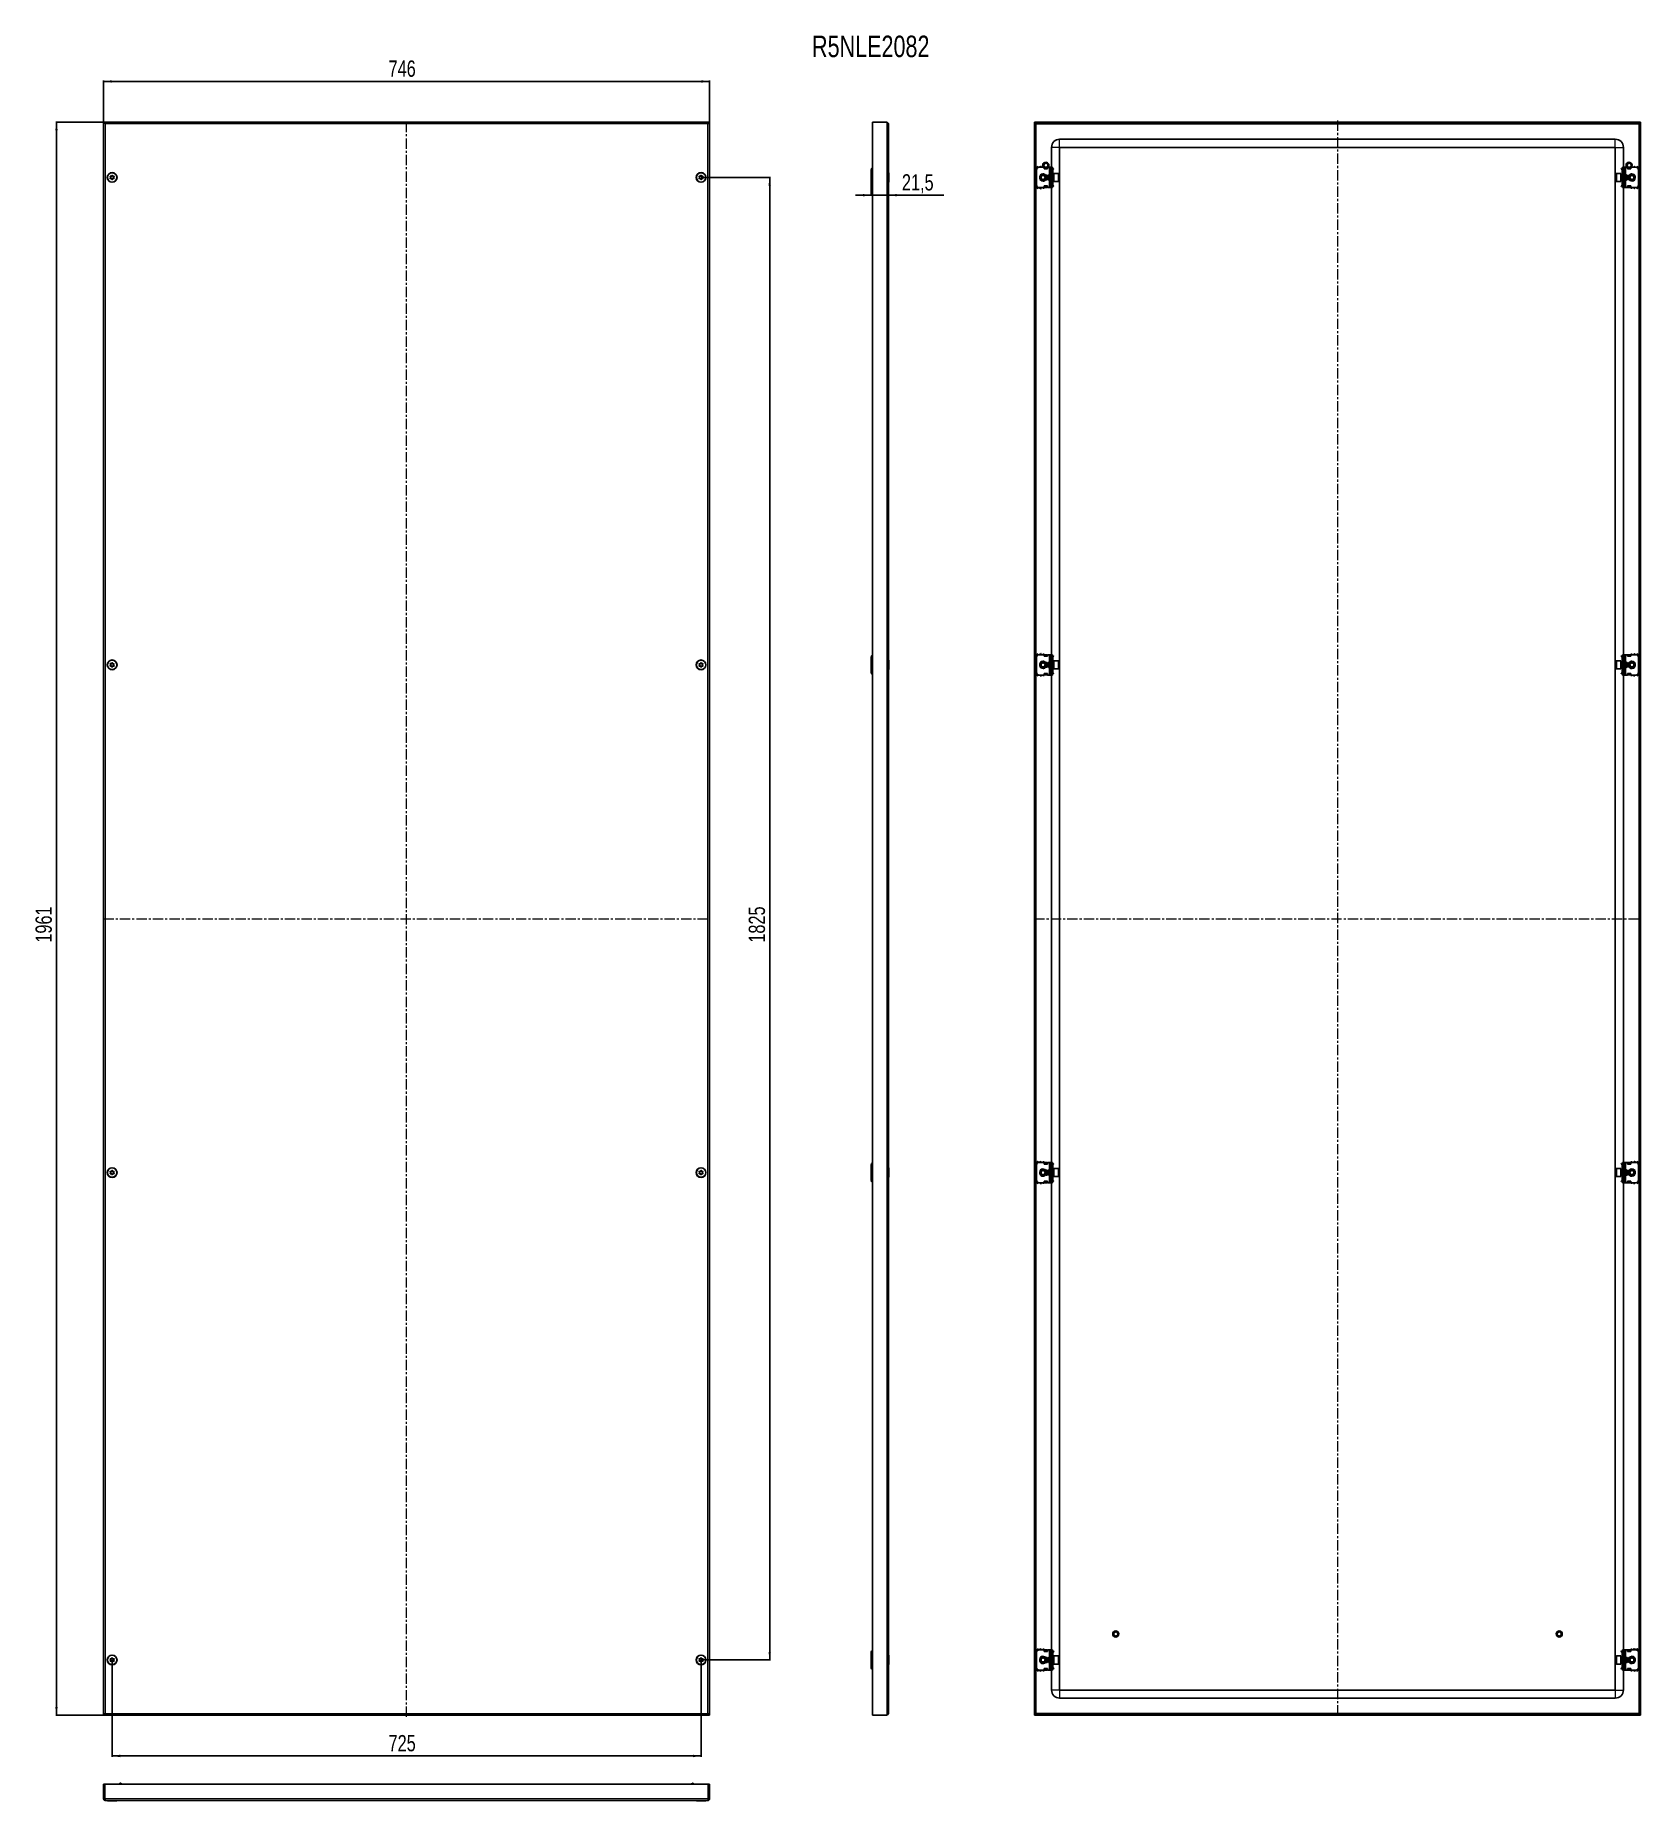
# Model space of a CAD drawing. Header units: millimetres. Extents: x -261 to 1716, y -869 to 1304.
import ezdxf

# ---------------------------------------------------------------- set-up
doc = ezdxf.new("R2010")
doc.units = ezdxf.units.MM
doc.linetypes.add('CENTERX2', pattern=[20.32, 12.7, -2.54, 2.54, -2.54])
doc.layers.add('FORMAT', color=7, linetype='Continuous')
doc.styles.add('SLDTEXTSTYLE0', font='TXT', dxfattribs={"width": 0.75})
doc.dimstyles.new('SLDDIMSTYLE0', dxfattribs={"dimtxt": 20, "dimasz": 10, "dimexe": 0, "dimexo": 0.0625, "dimgap": 5, "dimtad": 2, "dimdec": 1, "dimrnd": 1e-09, "dimzin": 12, "dimdsep": 46, "dimtxsty": 'SLDTEXTSTYLE0', "dimsah": 1, "dimcen": 0.09, "dimadec": 0, "dimazin": 3, "dimtfac": 1, "dimtofl": 0, "dimtmove": 0, "dimatfit": 3, "dimfxl": 0, "dimfrac": 2, "dimtolj": 1, "dimtzin": 12, "dimarcsym": 0})
doc.dimstyles.new('SLDDIMSTYLE1', dxfattribs={"dimtxt": 20, "dimasz": 10, "dimexe": 0, "dimexo": 0.0625, "dimgap": 5, "dimtad": 2, "dimdec": 1, "dimrnd": 1e-09, "dimzin": 12, "dimdsep": 46, "dimtxsty": 'SLDTEXTSTYLE0', "dimsah": 1, "dimcen": 0.09, "dimadec": 0, "dimazin": 3, "dimtfac": 1, "dimtmove": 0, "dimatfit": 0, "dimfxl": 0, "dimfrac": 2, "dimtolj": 1, "dimtzin": 12, "dimarcsym": 0})

msp = doc.modelspace()

# ---------------------------------------------------------------- texts
at = {"layer": 'FORMAT', "insert": (695.63, 1303.5), "char_height": 26.458, "attachment_point": 1, "style": 'SLDTEXTSTYLE0'}
msp.add_mtext('R5NLE2082', dxfattribs=at)

# ---------------------------------------------------------------- blocks, each defined once
blk = doc.blocks.new('_D')
at = {"layer": 'FORMAT'}
for p, q in [((-176.5, 1196.9), (-176.5, 1248.1)), ((-176.5, 1247.1), (569.5, 1247.1)), ((569.5, 1196.9), (569.5, 1248.1))]:
    blk.add_line(p, q, dxfattribs=at)
for points in [[(-176.5, 1247.1), (-166.5, 1245.6), (-166.5, 1248.6)], [(569.5, 1247.1), (559.5, 1248.6), (559.5, 1245.6)]]:
    blk.add_solid(points, dxfattribs=at)
at = {"layer": 'FORMAT', "insert": (174.3, 1272.9), "char_height": 20, "attachment_point": 1, "style": 'SLDTEXTSTYLE0'}
blk.add_mtext('746', dxfattribs=at)
blk = doc.blocks.new('_D_1')
at = {"layer": 'FORMAT'}
for p, q in [((-174.8, 1196.9), (-235.5, 1196.9)), ((-234.5, 1196.9), (-234.5, -764.1)), ((-174.8, -764.1), (-235.5, -764.1))]:
    blk.add_line(p, q, dxfattribs=at)
for points in [[(-234.5, 1196.9), (-236, 1186.9), (-233, 1186.9)], [(-234.5, -764.1), (-233, -754.1), (-236, -754.1)]]:
    blk.add_solid(points, dxfattribs=at)
at = {"layer": 'FORMAT', "insert": (-260.3, 186.9), "char_height": 20, "attachment_point": 1, "rotation": 90, "style": 'SLDTEXTSTYLE0'}
blk.add_mtext('1961', dxfattribs=at)
blk = doc.blocks.new('_D_2')
at = {"layer": 'FORMAT'}
for p, q in [((559, 1128.9), (644.5, 1128.9)), ((643.5, 1128.9), (643.5, -696.1)), ((559, -696.1), (644.5, -696.1))]:
    blk.add_line(p, q, dxfattribs=at)
for points in [[(643.5, 1128.9), (642, 1118.9), (645, 1118.9)], [(643.5, -696.1), (645, -686.1), (642, -686.1)]]:
    blk.add_solid(points, dxfattribs=at)
at = {"layer": 'FORMAT', "insert": (617.7, 186.9), "char_height": 20, "attachment_point": 1, "rotation": 90, "style": 'SLDTEXTSTYLE0'}
blk.add_mtext('1825', dxfattribs=at)
blk = doc.blocks.new('_D_3')
at = {"layer": 'FORMAT'}
for p, q in [((-166, -696.1), (-166, -815.2)), ((559, -696.1), (559, -815.2)), ((-166, -814.2), (559, -814.2))]:
    blk.add_line(p, q, dxfattribs=at)
for points in [[(-166, -814.2), (-156, -815.8), (-156, -812.7)], [(559, -814.2), (549, -812.7), (549, -815.8)]]:
    blk.add_solid(points, dxfattribs=at)
at = {"layer": 'FORMAT', "insert": (174.3, -788.5), "char_height": 20, "attachment_point": 1, "style": 'SLDTEXTSTYLE0'}
blk.add_mtext('725', dxfattribs=at)
blk = doc.blocks.new('_D_4')
at = {"layer": 'FORMAT'}
for p, q in [((768.4, 1119.4), (768.4, 1106.1)), ((768.4, 1107.1), (749.1, 1107.1)), ((768.4, 1107.1), (789.9, 1107.1)), ((789.9, 1107.1), (858, 1107.1))]:
    blk.add_line(p, q, dxfattribs=at)
for points in [[(768.4, 1107.1), (758.4, 1108.6), (758.4, 1105.6)], [(789.9, 1107.1), (799.9, 1105.6), (799.9, 1108.6)]]:
    blk.add_solid(points, dxfattribs=at)
at = {"layer": 'FORMAT', "insert": (806.3, 1132.9), "char_height": 20, "attachment_point": 1, "style": 'SLDTEXTSTYLE0'}
blk.add_mtext('21,5', dxfattribs=at)

# ---------------------------------------------------------------- dimensions: what is measured, and where the dimension line sits
at = {"layer": 'FORMAT'}
for base, p1, p2, dimstyle, picture, middle in [((569.5, 1247.09), (-176.5, 1196.92), (569.5, 1196.92), 'SLDDIMSTYLE0', '_D', (196.5, 1247.09)), ((789.88, 1107.09), (768.38, 1119.42), (789.88, 1194.82), 'SLDDIMSTYLE1', '_D_4', (832.13, 1107.09)), ((559, -814.24), (-166, -696.08), (559, -696.08), 'SLDDIMSTYLE0', '_D_3', (196.5, -814.24))]:
    dim = msp.add_linear_dim(base=base, p1=p1, p2=p2, dimstyle=dimstyle, dxfattribs=at)
    dim.commit()
    dim.dimension.update_dxf_attribs({"geometry": picture, "text_midpoint": middle, "dimtype": 160})
for base, p1, p2, picture, middle in [((-234.5, -764.08), (-174.8, 1196.92), (-174.8, -764.08), '_D_1', (-234.5, 216.42)), ((643.51, -696.08), (559, 1128.92), (559, -696.08), '_D_2', (643.51, 216.42))]:
    dim = msp.add_linear_dim(base=base, p1=p1, p2=p2, angle=90, dimstyle='SLDDIMSTYLE0', dxfattribs=at)
    dim.commit()
    dim.dimension.update_dxf_attribs({"geometry": picture, "text_midpoint": middle, "dimtype": 160})

# ---------------------------------------------------------------- linework, layer by layer
at = {"color": 7, "linetype": 'Continuous', "lineweight": 25}
for p, q in [((-176.5, 1196.92), (-176.5, -764.08)), ((-176.5, 1196.92), (-175, 1196.92)), ((567.8, 1196.92), (-174.8, 1196.92)), ((-174.8, 1195.8), (-174.8, 1196.92)), ((567.8, 1196.92), (567.8, 1195.8)), ((569.5, 1196.92), (568, 1196.92)), ((569.5, -764.08), (569.5, 1196.92)), ((769.88, 1196.92), (769.88, -764.08)), ((787.78, 1196.92), (769.88, 1196.92)), ((969.5, 1196.92), (971, 1196.92)), ((969.5, -764.08), (969.5, 1196.92)), ((971, -764.08), (971, 1196.92)), ((971.2, 1195.42), (971.2, 1196.92)), ((971.2, 1196.92), (1713.8, 1196.92)), ((971.2, 1195.42), (1713.8, 1195.42)), ((1713.64, 1195.42), (1713.4, 1194.82)), ((1713.8, 1195.42), (1713.8, 1196.92)), ((1715.5, 1196.92), (1714, 1196.92)), ((1714, 1196.92), (1714, -764.08)), ((1715.5, 1196.92), (1715.5, -764.08)), ((789.88, 1194.82), (789.88, -761.98)), ((1684.5, 1175.92), (1000.5, 1175.92)), ((990.5, 1165.92), (990.5, 1141.42)), ((1000.5, 1165.92), (1000.5, -733.08)), ((1684.5, 1165.92), (1000.5, 1165.92)), ((1684.5, -733.08), (1684.5, 1165.92)), ((1694.5, 1141.42), (1694.5, 1165.92)), ((768.38, 1138.42), (768.38, 1119.42)), ((790.13, 1134.71), (789.88, 1134.71)), ((790.13, 1134.71), (790.13, 1133.99)), ((790.13, 1133.99), (790.13, 1123.14)), ((972, 1119.42), (972, 1138.42)), ((973, 1141.67), (973, 1140.66)), ((975, 1141.42), (981.5, 1141.42)), ((980.5, 1144.02), (980.53, 1144.27)), ((980.5, 1143.81), (980.52, 1144.05)), ((980.5, 1144.02), (980.5, 1143.97)), ((980.5, 1143.81), (980.5, 1143.76)), ((980.51, 1144.22), (980.51, 1144.17)), ((980.51, 1143.61), (980.52, 1143.57)), ((980.54, 1144.43), (980.53, 1144.38)), ((980.54, 1143.42), (980.55, 1143.38)), ((980.58, 1144.63), (980.57, 1144.58)), ((980.58, 1144.63), (980.66, 1144.86)), ((980.58, 1143.24), (980.59, 1143.2)), ((980.63, 1144.82), (980.62, 1144.77)), ((980.63, 1143.06), (980.64, 1143.02)), ((980.68, 1142.89), (980.69, 1142.88)), ((981.27, 1141.91), (981.3, 1141.88)), ((981.41, 1141.77), (981.44, 1141.74)), ((981.42, 1146.09), (981.58, 1146.23)), ((981.5, 1139.42), (981.5, 1141.42)), ((981.7, 1140.63), (981.5, 1140.75)), ((981.5, 1139.42), (985.5, 1139.42)), ((981.72, 1141.51), (981.51, 1141.69)), ((981.56, 1141.64), (981.59, 1141.61)), ((981.7, 1139.42), (981.7, 1140.63)), ((981.72, 1141.51), (981.76, 1141.48)), ((981.75, 1141.05), (982.09, 1141.29)), ((982.25, 1141.05), (981.75, 1140.69)), ((981.75, 1140.69), (981.75, 1141.05)), ((981.75, 1139.78), (981.75, 1140.69)), ((981.75, 1139.42), (981.75, 1139.78)), ((981.88, 1146.45), (982.08, 1146.56)), ((981.89, 1141.39), (981.93, 1141.37)), ((982.05, 1146.55), (982.01, 1146.53)), ((982.05, 1146.48), (982.01, 1146.53)), ((982.05, 1146.55), (982.28, 1146.63)), ((982.07, 1141.29), (982.07, 1141.4)), ((982.07, 1141.29), (982.11, 1141.27)), ((982.23, 1146.64), (982.19, 1146.62)), ((982.25, 1141.05), (982.65, 1141.05)), ((982.42, 1146.73), (982.38, 1146.71)), ((982.42, 1146.73), (982.65, 1146.8)), ((982.42, 1141.12), (982.47, 1141.11)), ((982.62, 1146.79), (982.57, 1146.78)), ((982.6, 1141.06), (982.64, 1141.05)), ((982.81, 1146.84), (982.76, 1146.83)), ((982.78, 1141.01), (982.82, 1141)), ((983.7, 1146.92), (982.95, 1146.85)), ((984.05, 1131.92), (983.5, 1131.37)), ((983.5, 1131.37), (983.5, 1127.61)), ((983.95, 1140.96), (983.77, 1140.94)), ((984.11, 1131.92), (984.05, 1131.92)), ((984.05, 1131.92), (984.05, 1127.31)), ((984.1, 1140.98), (984.14, 1140.99)), ((984.5, 1131.37), (984.11, 1131.92)), ((984.11, 1131.92), (984.11, 1131.45)), ((984.11, 1131.45), (984.11, 1125.92)), ((984.34, 1141.05), (984.75, 1141.05)), ((984.89, 1131.92), (984.5, 1131.37)), ((984.5, 1131.37), (984.5, 1130.98)), ((984.5, 1130.98), (984.5, 1126.48)), ((985.25, 1140.69), (984.75, 1141.05)), ((985.04, 1141.35), (984.77, 1141.23)), ((984.84, 1141.33), (985.25, 1141.05)), ((985.11, 1131.92), (984.89, 1131.92)), ((984.89, 1131.92), (984.89, 1131.45)), ((984.89, 1131.45), (984.89, 1125.92)), ((985.5, 1131.37), (985.11, 1131.92)), ((985.11, 1131.92), (985.11, 1131.45)), ((985.11, 1131.45), (985.11, 1125.92)), ((985.19, 1146.4), (985.15, 1146.43)), ((985.25, 1141.05), (985.25, 1140.69)), ((985.5, 1140.75), (985.25, 1140.61)), ((985.25, 1140.69), (985.25, 1139.78)), ((985.25, 1139.78), (985.25, 1139.42)), ((985.36, 1146.28), (985.32, 1146.31)), ((985.52, 1146.14), (985.48, 1146.18)), ((985.5, 1139.42), (985.5, 1141.42)), ((985.5, 1141.42), (988, 1141.42)), ((985.89, 1131.92), (985.5, 1131.37)), ((985.5, 1131.37), (985.5, 1130.98)), ((985.5, 1130.98), (985.5, 1126.48)), ((985.77, 1141.96), (985.6, 1141.83)), ((985.66, 1146.01), (985.63, 1146.04)), ((985.66, 1146.01), (985.78, 1145.87)), ((985.77, 1145.88), (985.76, 1145.9)), ((985.79, 1144.79), (985.96, 1144.38)), ((986.11, 1131.92), (985.89, 1131.92)), ((985.89, 1131.92), (985.89, 1131.45)), ((985.89, 1131.45), (985.89, 1125.92)), ((986.5, 1131.37), (986.11, 1131.92)), ((986.11, 1131.92), (986.11, 1131.45)), ((986.11, 1131.45), (986.11, 1125.92)), ((986.27, 1142.81), (986.16, 1142.62)), ((986.28, 1142.8), (986.18, 1142.62)), ((986.33, 1142.94), (986.35, 1142.99)), ((986.39, 1143.12), (986.4, 1143.17)), ((986.49, 1143.73), (986.43, 1143.42)), ((986.44, 1143.32), (986.45, 1143.37)), ((986.47, 1143.52), (986.48, 1143.57)), ((986.49, 1143.73), (986.49, 1143.78)), ((986.5, 1143.92), (986.5, 1143.92)), ((986.89, 1131.92), (986.5, 1131.37)), ((986.5, 1131.37), (986.5, 1130.98)), ((986.5, 1130.98), (986.5, 1126.48)), ((987.11, 1131.92), (986.89, 1131.92)), ((986.89, 1131.92), (986.89, 1131.45)), ((986.89, 1131.45), (986.89, 1125.92)), ((987.5, 1131.37), (987.11, 1131.92)), ((987.11, 1131.92), (987.11, 1131.45)), ((987.11, 1131.45), (987.11, 1125.92)), ((989, 1132.92), (987.5, 1132.92)), ((987.5, 1124.92), (987.5, 1132.92)), ((988, 1141.42), (989.5, 1141.42)), ((989.5, 1141.42), (991.5, 1141.42)), ((989.5, 1138.42), (989.5, 1141.42)), ((989.5, 1119.42), (989.5, 1138.42)), ((990.5, 1119.42), (990.5, 1138.42)), ((991.5, 1141.42), (991.5, 1140.66)), ((991.5, 1140.66), (991.5, 1117.19)), ((991.5, 1140.34), (991.71, 1140.13)), ((992, 1137.67), (991.5, 1137.67)), ((991.5, 1134.17), (991.5, 1137.67)), ((992, 1134.17), (991.5, 1134.17)), ((991.89, 1131.92), (991.5, 1131.37)), ((992.11, 1131.92), (991.89, 1131.92)), ((991.89, 1131.92), (991.89, 1131.45)), ((991.89, 1131.45), (991.89, 1125.92)), ((992, 1139.42), (992, 1138.96)), ((992, 1134.17), (992, 1137.67)), ((992, 1131.92), (992, 1134.17)), ((992.08, 1139.09), (993.06, 1140.06)), ((992.44, 1138.73), (992.08, 1139.09)), ((992.5, 1131.37), (992.11, 1131.92)), ((992.11, 1131.92), (992.11, 1131.45)), ((992.11, 1131.45), (992.11, 1125.92)), ((992.44, 1138.73), (993.41, 1139.71)), ((992.89, 1131.92), (992.5, 1131.37)), ((992.5, 1131.37), (992.5, 1130.98)), ((992.5, 1130.98), (992.5, 1126.48)), ((993.25, 1131.92), (992.89, 1131.92)), ((992.89, 1131.92), (992.89, 1131.45)), ((992.89, 1131.45), (992.89, 1125.92)), ((993.06, 1140.06), (993.41, 1139.71)), ((998.9, 1133.92), (993.5, 1133.92)), ((993.5, 1133.92), (993.5, 1126.23)), ((999.5, 1133.32), (999.5, 1126.55)), ((1685.5, 1124.52), (1685.5, 1133.32)), ((1691.5, 1133.92), (1686.1, 1133.92)), ((1691.5, 1123.92), (1691.5, 1133.92)), ((1691.94, 1140.06), (1691.58, 1139.71)), ((1692.56, 1138.73), (1691.58, 1139.71)), ((1692.11, 1131.92), (1691.75, 1131.92)), ((1692.91, 1139.09), (1691.94, 1140.06)), ((1692.5, 1131.37), (1692.11, 1131.92)), ((1692.11, 1131.45), (1692.11, 1131.92)), ((1692.11, 1125.92), (1692.11, 1131.45)), ((1692.89, 1131.92), (1692.5, 1131.37)), ((1692.5, 1130.98), (1692.5, 1131.37)), ((1692.5, 1126.48), (1692.5, 1130.98)), ((1692.56, 1138.73), (1692.91, 1139.09)), ((1693.11, 1131.92), (1692.89, 1131.92)), ((1692.89, 1131.45), (1692.89, 1131.92)), ((1692.89, 1125.92), (1692.89, 1131.45)), ((1693, 1139.42), (1693, 1139.03)), ((1693, 1137.67), (1693.5, 1137.67)), ((1693, 1137.67), (1693, 1134.17)), ((1693.5, 1134.17), (1693, 1134.17)), ((1693, 1134.17), (1693, 1131.92)), ((1693.5, 1131.37), (1693.11, 1131.92)), ((1693.11, 1131.45), (1693.11, 1131.92)), ((1693.11, 1125.92), (1693.11, 1131.45)), ((1693.29, 1140.13), (1693.5, 1140.34)), ((1693.5, 1141.42), (1695.5, 1141.42)), ((1693.5, 1140.66), (1693.5, 1141.42)), ((1693.5, 1117.19), (1693.5, 1140.66)), ((1693.5, 1137.67), (1693.5, 1134.17)), ((1694.5, 1138.42), (1694.5, 1119.42)), ((1695.5, 1141.42), (1695.5, 1138.42)), ((1697, 1141.42), (1695.5, 1141.42)), ((1695.5, 1138.42), (1695.5, 1119.42)), ((1697.5, 1132.92), (1696, 1132.92)), ((1699.5, 1141.42), (1697, 1141.42)), ((1697.5, 1132.92), (1697.5, 1124.92)), ((1697.89, 1131.92), (1697.5, 1131.37)), ((1698.11, 1131.92), (1697.89, 1131.92)), ((1697.89, 1131.45), (1697.89, 1131.92)), ((1697.89, 1125.92), (1697.89, 1131.45)), ((1698.5, 1131.37), (1698.11, 1131.92)), ((1698.11, 1131.45), (1698.11, 1131.92)), ((1698.11, 1125.92), (1698.11, 1131.45)), ((1698.5, 1144.02), (1698.53, 1144.27)), ((1698.5, 1143.81), (1698.52, 1144.05)), ((1698.5, 1144.02), (1698.5, 1143.97)), ((1698.5, 1143.81), (1698.5, 1143.76)), ((1698.89, 1131.92), (1698.5, 1131.37)), ((1698.5, 1130.98), (1698.5, 1131.37)), ((1698.5, 1126.48), (1698.5, 1130.98)), ((1698.51, 1144.22), (1698.51, 1144.17)), ((1698.51, 1143.61), (1698.52, 1143.57)), ((1698.54, 1144.43), (1698.53, 1144.38)), ((1698.54, 1143.42), (1698.55, 1143.38)), ((1698.58, 1144.63), (1698.57, 1144.58)), ((1698.58, 1144.63), (1698.66, 1144.86)), ((1698.58, 1143.24), (1698.59, 1143.2)), ((1698.63, 1144.82), (1698.62, 1144.77)), ((1698.63, 1143.06), (1698.64, 1143.02)), ((1698.68, 1142.89), (1698.69, 1142.88)), ((1699.11, 1131.92), (1698.89, 1131.92)), ((1698.89, 1131.45), (1698.89, 1131.92)), ((1698.89, 1125.92), (1698.89, 1131.45)), ((1699.5, 1131.37), (1699.11, 1131.92)), ((1699.11, 1131.45), (1699.11, 1131.92)), ((1699.11, 1125.92), (1699.11, 1131.45)), ((1699.27, 1141.91), (1699.3, 1141.88)), ((1699.41, 1141.77), (1699.44, 1141.74)), ((1699.5, 1139.42), (1699.5, 1141.42)), ((1699.75, 1140.61), (1699.5, 1140.75)), ((1703.5, 1139.42), (1699.5, 1139.42)), ((1699.89, 1131.92), (1699.5, 1131.37)), ((1699.5, 1130.98), (1699.5, 1131.37)), ((1699.5, 1126.48), (1699.5, 1130.98)), ((1699.56, 1141.64), (1699.59, 1141.61)), ((1699.72, 1141.51), (1699.76, 1141.48)), ((1699.75, 1141.05), (1700.09, 1141.29)), ((1700.25, 1141.05), (1699.75, 1140.69)), ((1699.75, 1140.69), (1699.75, 1141.05)), ((1699.75, 1139.78), (1699.75, 1140.69)), ((1699.75, 1139.42), (1699.75, 1139.78)), ((1699.88, 1146.45), (1700.08, 1146.56)), ((1699.89, 1141.39), (1699.93, 1141.37)), ((1700.11, 1131.92), (1699.89, 1131.92)), ((1699.89, 1131.45), (1699.89, 1131.92)), ((1699.89, 1125.92), (1699.89, 1131.45)), ((1700.05, 1146.55), (1700.01, 1146.53)), ((1700.05, 1146.48), (1700.01, 1146.53)), ((1700.05, 1146.55), (1700.28, 1146.63)), ((1700.07, 1141.29), (1700.07, 1141.4)), ((1700.07, 1141.29), (1700.11, 1141.27)), ((1700.5, 1131.37), (1700.11, 1131.92)), ((1700.11, 1131.45), (1700.11, 1131.92)), ((1700.11, 1125.92), (1700.11, 1131.45)), ((1700.23, 1146.64), (1700.19, 1146.62)), ((1700.25, 1141.05), (1700.65, 1141.05)), ((1700.42, 1146.73), (1700.38, 1146.71)), ((1700.42, 1146.73), (1700.65, 1146.8)), ((1700.42, 1141.12), (1700.47, 1141.11)), ((1700.89, 1131.92), (1700.5, 1131.37)), ((1700.5, 1130.98), (1700.5, 1131.37)), ((1700.5, 1126.48), (1700.5, 1130.98)), ((1700.62, 1146.79), (1700.57, 1146.78)), ((1700.6, 1141.06), (1700.64, 1141.05)), ((1700.81, 1146.84), (1700.76, 1146.83)), ((1700.78, 1141.01), (1700.82, 1141)), ((1700.94, 1131.92), (1700.89, 1131.92)), ((1700.89, 1131.45), (1700.89, 1131.92)), ((1700.89, 1125.92), (1700.89, 1131.45)), ((1701.5, 1131.37), (1700.94, 1131.92)), ((1700.94, 1125.92), (1700.94, 1131.92)), ((1701.7, 1146.92), (1700.95, 1146.85)), ((1701.5, 1126.48), (1701.5, 1131.37)), ((1701.95, 1140.96), (1701.77, 1140.94)), ((1702.1, 1140.98), (1702.14, 1140.99)), ((1702.34, 1141.05), (1702.75, 1141.05)), ((1703.25, 1140.69), (1702.75, 1141.05)), ((1702.84, 1141.33), (1703.25, 1141.05)), ((1703.19, 1146.4), (1703.15, 1146.43)), ((1703.25, 1141.05), (1703.25, 1140.69)), ((1703.25, 1140.69), (1703.25, 1139.78)), ((1703.25, 1139.78), (1703.25, 1139.42)), ((1703.5, 1140.75), (1703.3, 1140.63)), ((1703.3, 1140.63), (1703.3, 1139.42)), ((1703.36, 1146.28), (1703.32, 1146.31)), ((1703.52, 1146.14), (1703.48, 1146.18)), ((1703.5, 1139.42), (1703.5, 1141.42)), ((1710, 1141.42), (1703.5, 1141.42)), ((1703.77, 1141.96), (1703.6, 1141.83)), ((1703.74, 1141.99), (1703.62, 1141.8)), ((1703.66, 1146.01), (1703.63, 1146.04)), ((1703.66, 1146.01), (1703.78, 1145.87)), ((1703.77, 1145.88), (1703.76, 1145.9)), ((1703.79, 1144.79), (1703.96, 1144.38)), ((1704.27, 1142.81), (1704.16, 1142.62)), ((1704.28, 1142.8), (1704.18, 1142.62)), ((1704.33, 1142.94), (1704.35, 1142.99)), ((1704.39, 1143.12), (1704.4, 1143.17)), ((1704.49, 1143.73), (1704.43, 1143.42)), ((1704.44, 1143.32), (1704.45, 1143.37)), ((1704.47, 1143.52), (1704.48, 1143.57)), ((1704.49, 1143.73), (1704.49, 1143.78)), ((1704.5, 1143.92), (1704.5, 1143.92)), ((1712, 1140.66), (1712, 1141.67)), ((1713, 1138.42), (1713, 1119.42)), ((789.88, 1123.14), (790.13, 1123.14)), ((973, 1117.19), (973, 1116.17)), ((975, 1116.42), (981.5, 1116.42)), ((981, 1116.42), (981, 1116.17)), ((981.5, 1118.42), (981.5, 1116.42)), ((981.5, 1118.42), (985.5, 1118.42)), ((981.5, 1116.54), (981.7, 1116.54)), ((981.7, 1116.54), (981.7, 1118.42)), ((981.75, 1118.07), (981.75, 1118.42)), ((981.75, 1117.16), (981.75, 1118.07)), ((981.75, 1117.16), (982.25, 1116.8)), ((981.75, 1116.8), (981.75, 1117.16)), ((982.25, 1116.45), (981.75, 1116.8)), ((984.75, 1116.8), (982.25, 1116.8)), ((982.25, 1116.8), (982.25, 1116.45)), ((984.75, 1116.45), (982.25, 1116.45)), ((983.5, 1127.61), (983.5, 1126.48)), ((983.5, 1126.48), (984.05, 1125.92)), ((984.05, 1127.31), (984.05, 1125.92)), ((984.05, 1125.92), (984.11, 1125.92)), ((984.11, 1125.92), (984.5, 1126.48)), ((984.5, 1126.48), (984.89, 1125.92)), ((984.75, 1116.8), (985.25, 1117.16)), ((984.75, 1116.45), (984.75, 1116.8)), ((985.25, 1116.8), (984.75, 1116.45)), ((984.89, 1125.92), (985.11, 1125.92)), ((985.11, 1125.92), (985.5, 1126.48)), ((985.25, 1118.42), (985.25, 1118.07)), ((985.25, 1118.07), (985.25, 1117.16)), ((985.25, 1117.16), (985.25, 1116.8)), ((985.5, 1126.48), (985.89, 1125.92)), ((985.5, 1118.42), (985.5, 1116.42)), ((985.5, 1116.42), (988, 1116.42)), ((985.89, 1125.92), (986.11, 1125.92)), ((986.11, 1125.92), (986.5, 1126.48)), ((986.5, 1126.48), (986.89, 1125.92)), ((986.89, 1125.92), (987.11, 1125.92)), ((987.11, 1125.92), (987.5, 1126.48)), ((987.5, 1124.92), (989, 1124.92)), ((988, 1116.42), (989.5, 1116.42)), ((989.5, 1116.42), (989.5, 1119.42)), ((991.5, 1116.42), (989.5, 1116.42)), ((990.5, 1116.42), (990.5, 541.42)), ((991.5, 1126.48), (991.89, 1125.92)), ((991.5, 1123.67), (992, 1123.67)), ((991.5, 1120.17), (991.5, 1123.67)), ((992, 1120.17), (991.5, 1120.17)), ((991.71, 1117.72), (991.5, 1117.51)), ((991.5, 1117.19), (991.5, 1116.42)), ((991.89, 1125.92), (992.11, 1125.92)), ((992, 1123.67), (992, 1125.92)), ((992, 1120.17), (992, 1123.67)), ((992, 1118.42), (992, 1118.82)), ((992.44, 1119.11), (992.08, 1118.76)), ((992.08, 1118.76), (993.06, 1117.78)), ((992.11, 1125.92), (992.5, 1126.48)), ((992.44, 1119.11), (993.41, 1118.14)), ((992.5, 1126.48), (992.89, 1125.92)), ((992.89, 1125.92), (993.25, 1125.92)), ((993.06, 1117.78), (993.41, 1118.14)), ((993.5, 1126.23), (993.5, 1123.92)), ((993.5, 1123.92), (998.9, 1123.92)), ((999.5, 1126.55), (999.5, 1124.52)), ((1686.1, 1123.92), (1691.5, 1123.92)), ((1692.56, 1119.11), (1691.58, 1118.14)), ((1691.94, 1117.78), (1691.58, 1118.14)), ((1691.75, 1125.92), (1692.11, 1125.92)), ((1692.91, 1118.76), (1691.94, 1117.78)), ((1692.11, 1125.92), (1692.5, 1126.48)), ((1692.5, 1126.48), (1692.89, 1125.92)), ((1692.56, 1119.11), (1692.91, 1118.76)), ((1692.89, 1125.92), (1693.11, 1125.92)), ((1693, 1125.92), (1693, 1123.67)), ((1693, 1123.67), (1693.5, 1123.67)), ((1693, 1123.67), (1693, 1120.17)), ((1693, 1120.17), (1693.5, 1120.17)), ((1693, 1118.42), (1693, 1118.88)), ((1693.11, 1125.92), (1693.5, 1126.48)), ((1693.5, 1117.51), (1693.29, 1117.72)), ((1693.5, 1123.67), (1693.5, 1120.17)), ((1693.5, 1116.42), (1693.5, 1117.19)), ((1695.5, 1116.42), (1693.5, 1116.42)), ((1694.5, 541.42), (1694.5, 1116.42)), ((1695.5, 1119.42), (1695.5, 1116.42)), ((1697, 1116.42), (1695.5, 1116.42)), ((1696, 1124.92), (1697.5, 1124.92)), ((1699.5, 1116.42), (1697, 1116.42)), ((1697.5, 1126.48), (1697.89, 1125.92)), ((1697.89, 1125.92), (1698.11, 1125.92)), ((1698.11, 1125.92), (1698.5, 1126.48)), ((1698.5, 1126.48), (1698.89, 1125.92)), ((1698.89, 1125.92), (1699.11, 1125.92)), ((1699.11, 1125.92), (1699.5, 1126.48)), ((1699.5, 1126.48), (1699.89, 1125.92)), ((1703.5, 1118.42), (1699.5, 1118.42)), ((1699.5, 1118.42), (1699.5, 1116.42)), ((1699.75, 1118.07), (1699.75, 1118.42)), ((1699.75, 1117.16), (1699.75, 1118.07)), ((1699.75, 1117.16), (1700.25, 1116.8)), ((1699.75, 1116.8), (1699.75, 1117.16)), ((1700.25, 1116.45), (1699.75, 1116.8)), ((1699.89, 1125.92), (1700.11, 1125.92)), ((1700.11, 1125.92), (1700.5, 1126.48)), ((1702.75, 1116.8), (1700.25, 1116.8)), ((1700.25, 1116.8), (1700.25, 1116.45)), ((1702.75, 1116.45), (1700.25, 1116.45)), ((1700.5, 1126.48), (1700.89, 1125.92)), ((1700.89, 1125.92), (1700.94, 1125.92)), ((1700.94, 1125.92), (1701.5, 1126.48)), ((1702.75, 1116.8), (1703.25, 1117.16)), ((1702.75, 1116.45), (1702.75, 1116.8)), ((1703.25, 1116.8), (1702.75, 1116.45)), ((1703.25, 1118.42), (1703.25, 1118.07)), ((1703.25, 1118.07), (1703.25, 1117.16)), ((1703.25, 1117.16), (1703.25, 1116.8)), ((1703.3, 1118.42), (1703.3, 1116.54)), ((1703.3, 1116.54), (1703.5, 1116.54)), ((1703.5, 1118.42), (1703.5, 1116.42)), ((1710, 1116.42), (1703.5, 1116.42)), ((1704, 1116.17), (1704, 1116.42)), ((1712, 1116.17), (1712, 1117.19)), ((768.38, 538.42), (768.38, 519.42)), ((790.13, 534.71), (789.88, 534.71)), ((789.88, 523.14), (790.13, 523.14)), ((790.13, 534.71), (790.13, 533.99)), ((790.13, 533.99), (790.13, 523.14)), ((972, 519.42), (972, 538.42)), ((973, 541.67), (973, 540.66)), ((975, 541.42), (981.5, 541.42)), ((981, 541.67), (981, 541.42)), ((981.5, 539.42), (981.5, 541.42)), ((981.7, 541.31), (981.5, 541.31)), ((981.5, 539.42), (985.5, 539.42)), ((981.7, 539.42), (981.7, 541.31)), ((981.75, 541.05), (982.25, 541.4)), ((982.25, 541.05), (981.75, 540.69)), ((981.75, 540.69), (981.75, 541.05)), ((981.75, 539.78), (981.75, 540.69)), ((981.75, 539.42), (981.75, 539.78)), ((982.25, 541.4), (982.25, 541.05)), ((982.25, 541.4), (984.75, 541.4)), ((982.25, 541.05), (984.75, 541.05)), ((984.05, 531.92), (983.5, 531.37)), ((983.5, 531.37), (983.5, 527.61)), ((983.5, 527.61), (983.5, 526.48)), ((983.5, 526.48), (984.05, 525.92)), ((984.11, 531.92), (984.05, 531.92)), ((984.05, 531.92), (984.05, 527.31)), ((984.05, 527.31), (984.05, 525.92)), ((984.05, 525.92), (984.11, 525.92)), ((984.5, 531.37), (984.11, 531.92)), ((984.11, 531.92), (984.11, 531.45)), ((984.11, 531.45), (984.11, 525.92)), ((984.11, 525.92), (984.5, 526.48)), ((984.89, 531.92), (984.5, 531.37)), ((984.5, 531.37), (984.5, 530.98)), ((984.5, 530.98), (984.5, 526.48)), ((984.5, 526.48), (984.89, 525.92)), ((984.75, 541.05), (984.75, 541.4)), ((984.75, 541.4), (985.25, 541.05)), ((985.25, 540.69), (984.75, 541.05)), ((985.11, 531.92), (984.89, 531.92)), ((984.89, 531.92), (984.89, 531.45)), ((984.89, 531.45), (984.89, 525.92)), ((984.89, 525.92), (985.11, 525.92)), ((985.5, 531.37), (985.11, 531.92)), ((985.11, 531.92), (985.11, 531.45)), ((985.11, 531.45), (985.11, 525.92)), ((985.11, 525.92), (985.5, 526.48)), ((985.25, 541.05), (985.25, 540.69)), ((985.25, 540.69), (985.25, 539.78)), ((985.25, 539.78), (985.25, 539.42)), ((985.5, 539.42), (985.5, 541.42)), ((985.5, 541.42), (988, 541.42)), ((985.89, 531.92), (985.5, 531.37)), ((985.5, 531.37), (985.5, 530.98)), ((985.5, 530.98), (985.5, 526.48)), ((985.5, 526.48), (985.89, 525.92)), ((986.11, 531.92), (985.89, 531.92)), ((985.89, 531.92), (985.89, 531.45)), ((985.89, 531.45), (985.89, 525.92)), ((985.89, 525.92), (986.11, 525.92)), ((986.5, 531.37), (986.11, 531.92)), ((986.11, 531.92), (986.11, 531.45)), ((986.11, 531.45), (986.11, 525.92)), ((986.11, 525.92), (986.5, 526.48)), ((986.89, 531.92), (986.5, 531.37)), ((986.5, 531.37), (986.5, 530.98)), ((986.5, 530.98), (986.5, 526.48)), ((986.5, 526.48), (986.89, 525.92)), ((987.11, 531.92), (986.89, 531.92)), ((986.89, 531.92), (986.89, 531.45)), ((986.89, 531.45), (986.89, 525.92)), ((986.89, 525.92), (987.11, 525.92)), ((987.5, 531.37), (987.11, 531.92)), ((987.11, 531.92), (987.11, 531.45)), ((987.11, 531.45), (987.11, 525.92)), ((987.11, 525.92), (987.5, 526.48)), ((989, 532.92), (987.5, 532.92)), ((987.5, 524.92), (987.5, 532.92)), ((987.5, 524.92), (989, 524.92)), ((988, 541.42), (989.5, 541.42)), ((989.5, 541.42), (991.5, 541.42)), ((989.5, 538.42), (989.5, 541.42)), ((989.5, 519.42), (989.5, 538.42)), ((990.5, 519.42), (990.5, 538.42)), ((991.5, 541.42), (991.5, 540.66)), ((991.5, 540.66), (991.5, 517.19)), ((991.5, 540.34), (991.71, 540.13)), ((992, 537.67), (991.5, 537.67)), ((991.5, 534.17), (991.5, 537.67)), ((992, 534.17), (991.5, 534.17)), ((991.89, 531.92), (991.5, 531.37)), ((991.5, 526.48), (991.89, 525.92)), ((991.5, 523.67), (992, 523.67)), ((991.5, 520.17), (991.5, 523.67)), ((992.11, 531.92), (991.89, 531.92)), ((991.89, 531.92), (991.89, 531.45)), ((991.89, 531.45), (991.89, 525.92)), ((991.89, 525.92), (992.11, 525.92)), ((992, 539.42), (992, 538.96)), ((992, 534.17), (992, 537.67)), ((992, 531.92), (992, 534.17)), ((992, 523.67), (992, 525.92)), ((992, 520.17), (992, 523.67)), ((992.08, 539.09), (993.06, 540.06)), ((992.44, 538.73), (992.08, 539.09)), ((992.5, 531.37), (992.11, 531.92)), ((992.11, 531.92), (992.11, 531.45)), ((992.11, 531.45), (992.11, 525.92)), ((992.11, 525.92), (992.5, 526.48)), ((992.44, 538.73), (993.41, 539.71)), ((992.89, 531.92), (992.5, 531.37)), ((992.5, 531.37), (992.5, 530.98)), ((992.5, 530.98), (992.5, 526.48)), ((992.5, 526.48), (992.89, 525.92)), ((993.25, 531.92), (992.89, 531.92)), ((992.89, 531.92), (992.89, 531.45)), ((992.89, 531.45), (992.89, 525.92)), ((992.89, 525.92), (993.25, 525.92)), ((993.06, 540.06), (993.41, 539.71)), ((998.9, 533.92), (993.5, 533.92)), ((993.5, 533.92), (993.5, 526.23)), ((993.5, 526.23), (993.5, 523.92)), ((993.5, 523.92), (998.9, 523.92)), ((999.5, 533.32), (999.5, 526.55)), ((999.5, 526.55), (999.5, 524.52)), ((1685.5, 524.52), (1685.5, 533.32)), ((1691.5, 533.92), (1686.1, 533.92)), ((1686.1, 523.92), (1691.5, 523.92)), ((1691.5, 523.92), (1691.5, 533.92)), ((1691.94, 540.06), (1691.58, 539.71)), ((1692.56, 538.73), (1691.58, 539.71)), ((1692.11, 531.92), (1691.75, 531.92)), ((1691.75, 525.92), (1692.11, 525.92)), ((1692.91, 539.09), (1691.94, 540.06)), ((1692.5, 531.37), (1692.11, 531.92)), ((1692.11, 531.45), (1692.11, 531.92)), ((1692.11, 525.92), (1692.11, 531.45)), ((1692.11, 525.92), (1692.5, 526.48)), ((1692.89, 531.92), (1692.5, 531.37)), ((1692.5, 530.98), (1692.5, 531.37)), ((1692.5, 526.48), (1692.5, 530.98)), ((1692.5, 526.48), (1692.89, 525.92)), ((1692.56, 538.73), (1692.91, 539.09)), ((1693.11, 531.92), (1692.89, 531.92)), ((1692.89, 531.45), (1692.89, 531.92)), ((1692.89, 525.92), (1692.89, 531.45)), ((1692.89, 525.92), (1693.11, 525.92)), ((1693, 539.42), (1693, 539.03)), ((1693, 537.67), (1693.5, 537.67)), ((1693, 537.67), (1693, 534.17)), ((1693.5, 534.17), (1693, 534.17)), ((1693, 534.17), (1693, 531.92)), ((1693, 525.92), (1693, 523.67)), ((1693, 523.67), (1693.5, 523.67)), ((1693, 523.67), (1693, 520.17)), ((1693.5, 531.37), (1693.11, 531.92)), ((1693.11, 531.45), (1693.11, 531.92)), ((1693.11, 525.92), (1693.11, 531.45)), ((1693.11, 525.92), (1693.5, 526.48)), ((1693.29, 540.13), (1693.5, 540.34)), ((1693.5, 541.42), (1695.5, 541.42)), ((1693.5, 540.66), (1693.5, 541.42)), ((1693.5, 517.19), (1693.5, 540.66)), ((1693.5, 537.67), (1693.5, 534.17)), ((1693.5, 523.67), (1693.5, 520.17)), ((1694.5, 538.42), (1694.5, 519.42)), ((1695.5, 541.42), (1695.5, 538.42)), ((1697, 541.42), (1695.5, 541.42)), ((1695.5, 538.42), (1695.5, 519.42)), ((1697.5, 532.92), (1696, 532.92)), ((1696, 524.92), (1697.5, 524.92)), ((1699.5, 541.42), (1697, 541.42)), ((1697.5, 532.92), (1697.5, 524.92)), ((1697.89, 531.92), (1697.5, 531.37)), ((1697.5, 526.48), (1697.89, 525.92)), ((1698.11, 531.92), (1697.89, 531.92)), ((1697.89, 531.45), (1697.89, 531.92)), ((1697.89, 525.92), (1697.89, 531.45)), ((1697.89, 525.92), (1698.11, 525.92)), ((1698.5, 531.37), (1698.11, 531.92)), ((1698.11, 531.45), (1698.11, 531.92)), ((1698.11, 525.92), (1698.11, 531.45)), ((1698.11, 525.92), (1698.5, 526.48)), ((1698.89, 531.92), (1698.5, 531.37)), ((1698.5, 530.98), (1698.5, 531.37)), ((1698.5, 526.48), (1698.5, 530.98)), ((1698.5, 526.48), (1698.89, 525.92)), ((1699.11, 531.92), (1698.89, 531.92)), ((1698.89, 531.45), (1698.89, 531.92)), ((1698.89, 525.92), (1698.89, 531.45)), ((1698.89, 525.92), (1699.11, 525.92)), ((1699.5, 531.37), (1699.11, 531.92)), ((1699.11, 531.45), (1699.11, 531.92)), ((1699.11, 525.92), (1699.11, 531.45)), ((1699.11, 525.92), (1699.5, 526.48)), ((1699.5, 539.42), (1699.5, 541.42)), ((1703.5, 539.42), (1699.5, 539.42)), ((1699.89, 531.92), (1699.5, 531.37)), ((1699.5, 530.98), (1699.5, 531.37)), ((1699.5, 526.48), (1699.5, 530.98)), ((1699.5, 526.48), (1699.89, 525.92)), ((1699.75, 541.05), (1700.25, 541.4)), ((1700.25, 541.05), (1699.75, 540.69)), ((1699.75, 540.69), (1699.75, 541.05)), ((1699.75, 539.78), (1699.75, 540.69)), ((1699.75, 539.42), (1699.75, 539.78)), ((1700.11, 531.92), (1699.89, 531.92)), ((1699.89, 531.45), (1699.89, 531.92)), ((1699.89, 525.92), (1699.89, 531.45)), ((1699.89, 525.92), (1700.11, 525.92)), ((1700.5, 531.37), (1700.11, 531.92)), ((1700.11, 531.45), (1700.11, 531.92)), ((1700.11, 525.92), (1700.11, 531.45)), ((1700.11, 525.92), (1700.5, 526.48)), ((1700.25, 541.4), (1700.25, 541.05)), ((1700.25, 541.4), (1702.75, 541.4)), ((1700.25, 541.05), (1702.75, 541.05)), ((1700.89, 531.92), (1700.5, 531.37)), ((1700.5, 530.98), (1700.5, 531.37)), ((1700.5, 526.48), (1700.5, 530.98)), ((1700.5, 526.48), (1700.89, 525.92)), ((1700.94, 531.92), (1700.89, 531.92)), ((1700.89, 531.45), (1700.89, 531.92)), ((1700.89, 525.92), (1700.89, 531.45)), ((1700.89, 525.92), (1700.94, 525.92)), ((1701.5, 531.37), (1700.94, 531.92)), ((1700.94, 525.92), (1700.94, 531.92)), ((1700.94, 525.92), (1701.5, 526.48)), ((1701.5, 526.48), (1701.5, 531.37)), ((1702.75, 541.05), (1702.75, 541.4)), ((1702.75, 541.4), (1703.25, 541.05)), ((1703.25, 540.69), (1702.75, 541.05)), ((1703.25, 541.05), (1703.25, 540.69)), ((1703.25, 540.69), (1703.25, 539.78)), ((1703.25, 539.78), (1703.25, 539.42)), ((1703.3, 541.31), (1703.3, 539.42)), ((1703.5, 541.31), (1703.3, 541.31)), ((1703.5, 539.42), (1703.5, 541.42)), ((1710, 541.42), (1703.5, 541.42)), ((1704, 541.42), (1704, 541.67)), ((1712, 540.66), (1712, 541.67)), ((1713, 538.42), (1713, 519.42)), ((973, 517.19), (973, 516.17)), ((975, 516.42), (981.5, 516.42)), ((981, 516.42), (981, 516.17)), ((981.5, 518.42), (981.5, 516.42)), ((981.5, 518.42), (985.5, 518.42)), ((981.5, 516.54), (981.7, 516.54)), ((981.7, 516.54), (981.7, 518.42)), ((981.75, 518.07), (981.75, 518.42)), ((981.75, 517.16), (981.75, 518.07)), ((981.75, 517.16), (982.25, 516.8)), ((981.75, 516.8), (981.75, 517.16)), ((982.25, 516.45), (981.75, 516.8)), ((984.75, 516.8), (982.25, 516.8)), ((982.25, 516.8), (982.25, 516.45)), ((984.75, 516.45), (982.25, 516.45)), ((984.75, 516.8), (985.25, 517.16)), ((984.75, 516.45), (984.75, 516.8)), ((985.25, 516.8), (984.75, 516.45)), ((985.25, 518.42), (985.25, 518.07)), ((985.25, 518.07), (985.25, 517.16)), ((985.25, 517.16), (985.25, 516.8)), ((985.5, 518.42), (985.5, 516.42)), ((985.5, 516.42), (988, 516.42)), ((988, 516.42), (989.5, 516.42)), ((989.5, 516.42), (989.5, 519.42)), ((991.5, 516.42), (989.5, 516.42)), ((990.5, 516.42), (990.5, -83.58)), ((992, 520.17), (991.5, 520.17)), ((991.71, 517.72), (991.5, 517.51)), ((991.5, 517.19), (991.5, 516.42)), ((992, 518.42), (992, 518.82)), ((992.44, 519.11), (992.08, 518.76)), ((992.08, 518.76), (993.06, 517.78)), ((992.44, 519.11), (993.41, 518.14)), ((993.06, 517.78), (993.41, 518.14)), ((1692.56, 519.11), (1691.58, 518.14)), ((1691.94, 517.78), (1691.58, 518.14)), ((1692.91, 518.76), (1691.94, 517.78)), ((1692.56, 519.11), (1692.91, 518.76)), ((1693, 520.17), (1693.5, 520.17)), ((1693, 518.42), (1693, 518.88)), ((1693.5, 517.51), (1693.29, 517.72)), ((1693.5, 516.42), (1693.5, 517.19)), ((1695.5, 516.42), (1693.5, 516.42)), ((1694.5, -83.58), (1694.5, 516.42)), ((1695.5, 519.42), (1695.5, 516.42)), ((1697, 516.42), (1695.5, 516.42)), ((1699.5, 516.42), (1697, 516.42)), ((1703.5, 518.42), (1699.5, 518.42)), ((1699.5, 518.42), (1699.5, 516.42)), ((1699.75, 518.07), (1699.75, 518.42)), ((1699.75, 517.16), (1699.75, 518.07)), ((1699.75, 517.16), (1700.25, 516.8)), ((1699.75, 516.8), (1699.75, 517.16)), ((1700.25, 516.45), (1699.75, 516.8)), ((1702.75, 516.8), (1700.25, 516.8)), ((1700.25, 516.8), (1700.25, 516.45)), ((1702.75, 516.45), (1700.25, 516.45)), ((1702.75, 516.8), (1703.25, 517.16)), ((1702.75, 516.45), (1702.75, 516.8)), ((1703.25, 516.8), (1702.75, 516.45)), ((1703.25, 518.42), (1703.25, 518.07)), ((1703.25, 518.07), (1703.25, 517.16)), ((1703.25, 517.16), (1703.25, 516.8)), ((1703.3, 518.42), (1703.3, 516.54)), ((1703.3, 516.54), (1703.5, 516.54)), ((1703.5, 518.42), (1703.5, 516.42)), ((1710, 516.42), (1703.5, 516.42)), ((1704, 516.17), (1704, 516.42)), ((1712, 516.17), (1712, 517.19)), ((768.38, -86.58), (768.38, -105.58)), ((972, -105.58), (972, -86.58)), ((973, -83.33), (973, -84.34)), ((975, -83.58), (981.5, -83.58)), ((981, -83.33), (981, -83.58)), ((981.5, -85.58), (981.5, -83.58)), ((981.7, -83.69), (981.5, -83.69)), ((981.5, -85.58), (985.5, -85.58)), ((981.7, -85.58), (981.7, -83.69)), ((981.75, -83.95), (982.25, -83.6)), ((982.25, -83.95), (981.75, -84.31)), ((981.75, -84.31), (981.75, -83.95)), ((981.75, -85.22), (981.75, -84.31)), ((981.75, -85.58), (981.75, -85.22)), ((982.25, -83.6), (982.25, -83.95)), ((982.25, -83.6), (984.75, -83.6)), ((982.25, -83.95), (984.75, -83.95)), ((984.75, -83.95), (984.75, -83.6)), ((984.75, -83.6), (985.25, -83.95)), ((985.25, -84.31), (984.75, -83.95)), ((985.25, -83.95), (985.25, -84.31)), ((985.25, -84.31), (985.25, -85.22)), ((985.25, -85.22), (985.25, -85.58)), ((985.5, -85.58), (985.5, -83.58)), ((985.5, -83.58), (988, -83.58)), ((988, -83.58), (989.5, -83.58)), ((989.5, -83.58), (991.5, -83.58)), ((989.5, -86.58), (989.5, -83.58)), ((989.5, -105.58), (989.5, -86.58)), ((990.5, -105.58), (990.5, -86.58)), ((991.5, -83.58), (991.5, -84.34)), ((991.5, -84.34), (991.5, -107.81)), ((991.5, -84.66), (991.71, -84.87)), ((992, -85.58), (992, -86.04)), ((992.08, -85.91), (993.06, -84.94)), ((992.44, -86.27), (992.08, -85.91)), ((992.44, -86.27), (993.41, -85.29)), ((993.06, -84.94), (993.41, -85.29)), ((1691.94, -84.94), (1691.58, -85.29)), ((1692.56, -86.27), (1691.58, -85.29)), ((1692.91, -85.91), (1691.94, -84.94)), ((1692.56, -86.27), (1692.91, -85.91)), ((1693, -85.58), (1693, -85.97)), ((1693.29, -84.87), (1693.5, -84.66)), ((1693.5, -83.58), (1695.5, -83.58)), ((1693.5, -84.34), (1693.5, -83.58)), ((1693.5, -107.81), (1693.5, -84.34)), ((1694.5, -86.58), (1694.5, -105.58)), ((1695.5, -83.58), (1695.5, -86.58)), ((1697, -83.58), (1695.5, -83.58)), ((1695.5, -86.58), (1695.5, -105.58)), ((1699.5, -83.58), (1697, -83.58)), ((1699.5, -85.58), (1699.5, -83.58)), ((1703.5, -85.58), (1699.5, -85.58)), ((1699.75, -83.95), (1700.25, -83.6)), ((1700.25, -83.95), (1699.75, -84.31)), ((1699.75, -84.31), (1699.75, -83.95)), ((1699.75, -85.22), (1699.75, -84.31)), ((1699.75, -85.58), (1699.75, -85.22)), ((1700.25, -83.6), (1700.25, -83.95)), ((1700.25, -83.6), (1702.75, -83.6)), ((1700.25, -83.95), (1702.75, -83.95)), ((1702.75, -83.95), (1702.75, -83.6)), ((1702.75, -83.6), (1703.25, -83.95)), ((1703.25, -84.31), (1702.75, -83.95)), ((1703.25, -83.95), (1703.25, -84.31)), ((1703.25, -84.31), (1703.25, -85.22)), ((1703.25, -85.22), (1703.25, -85.58)), ((1703.3, -83.69), (1703.3, -85.58)), ((1703.5, -83.69), (1703.3, -83.69)), ((1703.5, -85.58), (1703.5, -83.58)), ((1710, -83.58), (1703.5, -83.58)), ((1704, -83.58), (1704, -83.33)), ((1712, -84.34), (1712, -83.33)), ((1713, -86.58), (1713, -105.58)), ((790.13, -90.29), (789.88, -90.29)), ((789.88, -101.86), (790.13, -101.86)), ((790.13, -90.29), (790.13, -101.86)), ((973, -107.81), (973, -108.83)), ((975, -108.58), (981.5, -108.58)), ((981, -108.58), (981, -108.83)), ((981.5, -106.58), (981.5, -108.58)), ((981.5, -106.58), (985.5, -106.58)), ((981.5, -108.46), (981.7, -108.46)), ((981.7, -108.46), (981.7, -106.58)), ((981.75, -106.93), (981.75, -106.58)), ((981.75, -107.84), (981.75, -106.93)), ((981.75, -107.84), (982.25, -108.2)), ((981.75, -108.2), (981.75, -107.84)), ((982.25, -108.55), (981.75, -108.2)), ((984.75, -108.2), (982.25, -108.2)), ((982.25, -108.2), (982.25, -108.55)), ((984.75, -108.55), (982.25, -108.55)), ((984.05, -93.08), (983.5, -93.63)), ((983.5, -93.63), (983.5, -98.52)), ((983.5, -98.52), (984.05, -99.08)), ((984.11, -93.08), (984.05, -93.08)), ((984.05, -93.08), (984.05, -99.08)), ((984.05, -99.08), (984.11, -99.08)), ((984.5, -93.63), (984.11, -93.08)), ((984.11, -93.08), (984.11, -98.6)), ((984.11, -99.08), (984.5, -98.52)), ((984.11, -98.6), (984.11, -99.08)), ((984.89, -93.08), (984.5, -93.63)), ((984.5, -93.63), (984.5, -98.14)), ((984.5, -98.14), (984.5, -98.52)), ((984.5, -98.52), (984.89, -99.08)), ((984.75, -108.2), (985.25, -107.84)), ((984.75, -108.55), (984.75, -108.2)), ((985.25, -108.2), (984.75, -108.55)), ((985.11, -93.08), (984.89, -93.08)), ((984.89, -93.08), (984.89, -98.6)), ((984.89, -98.6), (984.89, -99.08)), ((984.89, -99.08), (985.11, -99.08)), ((985.5, -93.63), (985.11, -93.08)), ((985.11, -93.08), (985.11, -98.6)), ((985.11, -99.08), (985.5, -98.52)), ((985.11, -98.6), (985.11, -99.08)), ((985.25, -106.58), (985.25, -106.93)), ((985.25, -106.93), (985.25, -107.84)), ((985.25, -107.84), (985.25, -108.2)), ((985.89, -93.08), (985.5, -93.63)), ((985.5, -93.63), (985.5, -98.14)), ((985.5, -98.14), (985.5, -98.52)), ((985.5, -98.52), (985.89, -99.08)), ((985.5, -106.58), (985.5, -108.58)), ((985.5, -108.58), (988, -108.58)), ((986.11, -93.08), (985.89, -93.08)), ((985.89, -93.08), (985.89, -98.6)), ((985.89, -98.6), (985.89, -99.08)), ((985.89, -99.08), (986.11, -99.08)), ((986.5, -93.63), (986.11, -93.08)), ((986.11, -93.08), (986.11, -98.6)), ((986.11, -99.08), (986.5, -98.52)), ((986.11, -98.6), (986.11, -99.08)), ((986.89, -93.08), (986.5, -93.63)), ((986.5, -93.63), (986.5, -98.14)), ((986.5, -98.14), (986.5, -98.52)), ((986.5, -98.52), (986.89, -99.08)), ((987.11, -93.08), (986.89, -93.08)), ((986.89, -93.08), (986.89, -98.6)), ((986.89, -98.6), (986.89, -99.08)), ((986.89, -99.08), (987.11, -99.08)), ((987.5, -93.63), (987.11, -93.08)), ((987.11, -93.08), (987.11, -98.6)), ((987.11, -99.08), (987.5, -98.52)), ((987.11, -98.6), (987.11, -99.08)), ((989, -92.08), (987.5, -92.08)), ((987.5, -100.08), (987.5, -92.08)), ((987.5, -100.08), (989, -100.08)), ((988, -108.58), (989.5, -108.58)), ((989.5, -108.58), (989.5, -105.58)), ((991.5, -108.58), (989.5, -108.58)), ((990.5, -108.58), (990.5, -683.58)), ((992, -87.33), (991.5, -87.33)), ((991.5, -90.83), (991.5, -87.33)), ((992, -90.83), (991.5, -90.83)), ((991.89, -93.08), (991.5, -93.63)), ((991.5, -98.52), (991.89, -99.08)), ((991.5, -104.83), (991.5, -101.33)), ((991.5, -101.33), (992, -101.33)), ((992, -104.83), (991.5, -104.83)), ((991.71, -107.28), (991.5, -107.49)), ((991.5, -107.81), (991.5, -108.58)), ((992.11, -93.08), (991.89, -93.08)), ((991.89, -93.08), (991.89, -98.6)), ((991.89, -98.6), (991.89, -99.08)), ((991.89, -99.08), (992.11, -99.08)), ((992, -90.83), (992, -87.33)), ((992, -93.08), (992, -90.83)), ((992, -101.33), (992, -99.08)), ((992, -104.83), (992, -101.33)), ((992, -106.58), (992, -106.18)), ((992.44, -105.89), (992.08, -106.24)), ((992.08, -106.24), (993.06, -107.22)), ((992.5, -93.63), (992.11, -93.08)), ((992.11, -93.08), (992.11, -98.6)), ((992.11, -99.08), (992.5, -98.52)), ((992.11, -98.6), (992.11, -99.08)), ((992.44, -105.89), (993.41, -106.86)), ((992.89, -93.08), (992.5, -93.63)), ((992.5, -93.63), (992.5, -98.14)), ((992.5, -98.14), (992.5, -98.52)), ((992.5, -98.52), (992.89, -99.08)), ((993.25, -93.08), (992.89, -93.08)), ((992.89, -93.08), (992.89, -98.6)), ((992.89, -98.6), (992.89, -99.08)), ((992.89, -99.08), (993.25, -99.08)), ((993.06, -107.22), (993.41, -106.86)), ((998.9, -91.08), (993.5, -91.08)), ((993.5, -91.08), (993.5, -101.08)), ((993.5, -101.08), (998.9, -101.08)), ((999.5, -91.68), (999.5, -100.48)), ((1685.5, -93.71), (1685.5, -91.68)), ((1685.5, -100.48), (1685.5, -93.71)), ((1691.5, -91.08), (1686.1, -91.08)), ((1686.1, -101.08), (1691.5, -101.08)), ((1691.5, -93.38), (1691.5, -91.08)), ((1691.5, -101.08), (1691.5, -93.38)), ((1692.56, -105.89), (1691.58, -106.86)), ((1691.94, -107.22), (1691.58, -106.86)), ((1692.11, -93.08), (1691.75, -93.08)), ((1691.75, -99.08), (1692.11, -99.08)), ((1692.91, -106.24), (1691.94, -107.22)), ((1692.5, -93.63), (1692.11, -93.08)), ((1692.11, -98.6), (1692.11, -93.08)), ((1692.11, -99.08), (1692.5, -98.52)), ((1692.11, -99.08), (1692.11, -98.6)), ((1692.89, -93.08), (1692.5, -93.63)), ((1692.5, -98.14), (1692.5, -93.63)), ((1692.5, -98.52), (1692.5, -98.14)), ((1692.5, -98.52), (1692.89, -99.08)), ((1692.56, -105.89), (1692.91, -106.24)), ((1693.11, -93.08), (1692.89, -93.08)), ((1692.89, -98.6), (1692.89, -93.08)), ((1692.89, -99.08), (1692.89, -98.6)), ((1692.89, -99.08), (1693.11, -99.08)), ((1693, -87.33), (1693.5, -87.33)), ((1693, -87.33), (1693, -90.83)), ((1693.5, -90.83), (1693, -90.83)), ((1693, -90.83), (1693, -93.08)), ((1693, -99.08), (1693, -101.33)), ((1693, -101.33), (1693.5, -101.33)), ((1693, -101.33), (1693, -104.83)), ((1693, -104.83), (1693.5, -104.83)), ((1693, -106.58), (1693, -106.12)), ((1693.5, -93.63), (1693.11, -93.08)), ((1693.11, -98.6), (1693.11, -93.08)), ((1693.11, -99.08), (1693.5, -98.52)), ((1693.11, -99.08), (1693.11, -98.6)), ((1693.5, -107.49), (1693.29, -107.28)), ((1693.5, -87.33), (1693.5, -90.83)), ((1693.5, -101.33), (1693.5, -104.83)), ((1693.5, -108.58), (1693.5, -107.81)), ((1695.5, -108.58), (1693.5, -108.58)), ((1694.5, -683.58), (1694.5, -108.58)), ((1695.5, -105.58), (1695.5, -108.58)), ((1697, -108.58), (1695.5, -108.58)), ((1697.5, -92.08), (1696, -92.08)), ((1696, -100.08), (1697.5, -100.08)), ((1699.5, -108.58), (1697, -108.58)), ((1697.5, -92.08), (1697.5, -100.08)), ((1697.89, -93.08), (1697.5, -93.63)), ((1697.5, -98.52), (1697.89, -99.08)), ((1698.11, -93.08), (1697.89, -93.08)), ((1697.89, -98.6), (1697.89, -93.08)), ((1697.89, -99.08), (1697.89, -98.6)), ((1697.89, -99.08), (1698.11, -99.08)), ((1698.5, -93.63), (1698.11, -93.08)), ((1698.11, -98.6), (1698.11, -93.08)), ((1698.11, -99.08), (1698.5, -98.52)), ((1698.11, -99.08), (1698.11, -98.6)), ((1698.89, -93.08), (1698.5, -93.63)), ((1698.5, -98.14), (1698.5, -93.63)), ((1698.5, -98.52), (1698.5, -98.14)), ((1698.5, -98.52), (1698.89, -99.08)), ((1699.11, -93.08), (1698.89, -93.08)), ((1698.89, -98.6), (1698.89, -93.08)), ((1698.89, -99.08), (1698.89, -98.6)), ((1698.89, -99.08), (1699.11, -99.08)), ((1699.5, -93.63), (1699.11, -93.08)), ((1699.11, -98.6), (1699.11, -93.08)), ((1699.11, -99.08), (1699.5, -98.52)), ((1699.11, -99.08), (1699.11, -98.6)), ((1699.89, -93.08), (1699.5, -93.63)), ((1699.5, -98.14), (1699.5, -93.63)), ((1699.5, -98.52), (1699.5, -98.14)), ((1699.5, -98.52), (1699.89, -99.08)), ((1703.5, -106.58), (1699.5, -106.58)), ((1699.5, -106.58), (1699.5, -108.58)), ((1699.75, -106.93), (1699.75, -106.58)), ((1699.75, -107.84), (1699.75, -106.93)), ((1699.75, -107.84), (1700.25, -108.2)), ((1699.75, -108.2), (1699.75, -107.84)), ((1700.25, -108.55), (1699.75, -108.2)), ((1700.11, -93.08), (1699.89, -93.08)), ((1699.89, -98.6), (1699.89, -93.08)), ((1699.89, -99.08), (1699.89, -98.6)), ((1699.89, -99.08), (1700.11, -99.08)), ((1700.5, -93.63), (1700.11, -93.08)), ((1700.11, -98.6), (1700.11, -93.08)), ((1700.11, -99.08), (1700.5, -98.52)), ((1700.11, -99.08), (1700.11, -98.6)), ((1702.75, -108.2), (1700.25, -108.2)), ((1700.25, -108.2), (1700.25, -108.55)), ((1702.75, -108.55), (1700.25, -108.55)), ((1700.89, -93.08), (1700.5, -93.63)), ((1700.5, -98.14), (1700.5, -93.63)), ((1700.5, -98.52), (1700.5, -98.14)), ((1700.5, -98.52), (1700.89, -99.08)), ((1700.94, -93.08), (1700.89, -93.08)), ((1700.89, -98.6), (1700.89, -93.08)), ((1700.89, -99.08), (1700.89, -98.6)), ((1700.89, -99.08), (1700.94, -99.08)), ((1701.5, -93.63), (1700.94, -93.08)), ((1700.94, -94.46), (1700.94, -93.08)), ((1700.94, -99.08), (1700.94, -94.46)), ((1700.94, -99.08), (1701.5, -98.52)), ((1701.5, -94.76), (1701.5, -93.63)), ((1701.5, -98.52), (1701.5, -94.76)), ((1702.75, -108.2), (1703.25, -107.84)), ((1702.75, -108.55), (1702.75, -108.2)), ((1703.25, -108.2), (1702.75, -108.55)), ((1703.25, -106.58), (1703.25, -106.93)), ((1703.25, -106.93), (1703.25, -107.84)), ((1703.25, -107.84), (1703.25, -108.2)), ((1703.3, -106.58), (1703.3, -108.46)), ((1703.3, -108.46), (1703.5, -108.46)), ((1703.5, -106.58), (1703.5, -108.58)), ((1710, -108.58), (1703.5, -108.58)), ((1704, -108.83), (1704, -108.58)), ((1712, -108.83), (1712, -107.81)), ((1066.5, -663.88), (1066.57, -663.57)), ((1066.5, -663.88), (1066.5, -663.93)), ((1066.5, -664.08), (1066.5, -664.07)), ((1066.53, -663.67), (1066.52, -663.72)), ((1066.56, -663.47), (1066.55, -663.52)), ((1066.61, -663.28), (1066.59, -663.32)), ((1066.66, -663.1), (1066.65, -663.14)), ((1066.72, -662.96), (1066.82, -662.78)), ((1066.73, -662.96), (1066.83, -662.77)), ((1067.21, -664.94), (1067.04, -664.53)), ((1067.34, -666.16), (1067.22, -666.02)), ((1067.23, -666.03), (1067.24, -666.05)), ((1067.34, -666.16), (1067.37, -666.19)), ((1067.48, -666.3), (1067.52, -666.33)), ((1067.64, -666.43), (1067.68, -666.46)), ((1067.8, -666.55), (1067.84, -666.58)), ((1067.96, -661.5), (1068.23, -661.38)), ((1068.9, -661.14), (1068.86, -661.15)), ((1069.3, -667.07), (1070.05, -667)), ((1070.04, -661.12), (1070, -661.12)), ((1070.22, -661.16), (1070.17, -661.15)), ((1070.19, -667), (1070.23, -666.98)), ((1070.4, -661.21), (1070.35, -661.2)), ((1070.38, -666.94), (1070.43, -666.93)), ((1070.4, -661.21), (1070.6, -661.32)), ((1070.57, -661.28), (1070.53, -661.26)), ((1070.57, -666.88), (1070.62, -666.86)), ((1070.95, -666.7), (1070.72, -666.78)), ((1070.76, -666.8), (1070.81, -666.78)), ((1070.93, -661.44), (1070.89, -661.42)), ((1071.12, -666.6), (1070.92, -666.71)), ((1070.93, -661.44), (1070.93, -661.55)), ((1070.93, -661.44), (1071.07, -661.56)), ((1070.94, -666.63), (1070.99, -666.68)), ((1070.95, -666.7), (1070.99, -666.68)), ((1071.11, -661.54), (1071.07, -661.52)), ((1071.28, -661.66), (1071.24, -661.63)), ((1071.44, -661.79), (1071.4, -661.76)), ((1071.59, -661.93), (1071.56, -661.89)), ((1071.72, -662.06), (1071.69, -662.03)), ((1072.31, -663.04), (1072.31, -663.03)), ((1072.41, -664.78), (1072.34, -665.01)), ((1072.37, -663.21), (1072.36, -663.17)), ((1072.36, -664.97), (1072.38, -664.92)), ((1072.42, -663.39), (1072.41, -663.35)), ((1072.41, -664.78), (1072.43, -664.73)), ((1072.46, -663.58), (1072.45, -663.53)), ((1072.46, -664.58), (1072.46, -664.53)), ((1072.5, -663.97), (1072.47, -664.2)), ((1072.48, -663.77), (1072.48, -663.72)), ((1072.48, -664.38), (1072.49, -664.33)), ((1072.5, -663.97), (1072.49, -663.92)), ((1072.5, -664.17), (1072.5, -664.12)), ((1612.5, -663.88), (1612.57, -663.57)), ((1612.5, -663.88), (1612.5, -663.93)), ((1612.5, -664.08), (1612.5, -664.07)), ((1612.53, -663.67), (1612.52, -663.72)), ((1612.56, -663.47), (1612.55, -663.52)), ((1612.61, -663.28), (1612.59, -663.32)), ((1612.66, -663.1), (1612.65, -663.14)), ((1612.72, -662.96), (1612.82, -662.78)), ((1612.73, -662.96), (1612.83, -662.77)), ((1613.21, -664.94), (1613.04, -664.53)), ((1613.34, -666.16), (1613.22, -666.02)), ((1613.23, -666.03), (1613.24, -666.05)), ((1613.34, -666.16), (1613.37, -666.19)), ((1613.48, -666.3), (1613.52, -666.33)), ((1613.64, -666.43), (1613.68, -666.46)), ((1613.8, -666.55), (1613.84, -666.58)), ((1613.96, -661.5), (1614.23, -661.38)), ((1614.52, -661.24), (1614.81, -661.18)), ((1614.9, -661.14), (1614.86, -661.15)), ((1615.05, -661.11), (1615.23, -661.09)), ((1615.3, -667.07), (1616.05, -667)), ((1616.04, -661.12), (1616, -661.12)), ((1616.22, -661.16), (1616.17, -661.15)), ((1616.19, -667), (1616.23, -666.98)), ((1616.4, -661.21), (1616.35, -661.2)), ((1616.38, -666.94), (1616.43, -666.93)), ((1616.4, -661.21), (1616.6, -661.32)), ((1616.41, -661.26), (1616.61, -661.29)), ((1616.57, -661.28), (1616.53, -661.26)), ((1616.57, -666.88), (1616.62, -666.86)), ((1616.95, -666.7), (1616.72, -666.78)), ((1616.76, -666.8), (1616.81, -666.78)), ((1616.93, -661.44), (1616.89, -661.42)), ((1617.12, -666.6), (1616.92, -666.71)), ((1616.93, -661.44), (1616.93, -661.55)), ((1616.93, -661.44), (1617.07, -661.56)), ((1616.94, -666.63), (1616.99, -666.68)), ((1616.95, -666.7), (1616.99, -666.68)), ((1617.11, -661.54), (1617.07, -661.52)), ((1617.28, -661.66), (1617.24, -661.63)), ((1617.44, -661.79), (1617.4, -661.76)), ((1617.59, -661.93), (1617.56, -661.89)), ((1617.72, -662.06), (1617.69, -662.03)), ((1618.31, -663.04), (1618.31, -663.03)), ((1618.41, -664.78), (1618.34, -665.01)), ((1618.37, -663.21), (1618.36, -663.17)), ((1618.36, -664.97), (1618.38, -664.92)), ((1618.42, -663.39), (1618.41, -663.35)), ((1618.41, -664.78), (1618.43, -664.73)), ((1618.46, -663.58), (1618.45, -663.53)), ((1618.46, -664.58), (1618.46, -664.53)), ((1618.5, -663.97), (1618.47, -664.2)), ((1618.48, -663.77), (1618.48, -663.72)), ((1618.48, -664.38), (1618.49, -664.33)), ((1618.5, -663.97), (1618.49, -663.92)), ((1618.5, -664.17), (1618.5, -664.12)), ((768.38, -686.58), (768.38, -705.58)), ((790.13, -690.29), (789.88, -690.29)), ((790.13, -690.29), (790.13, -701.86)), ((972, -705.58), (972, -686.58)), ((973, -683.33), (973, -684.34)), ((975, -683.58), (981.5, -683.58)), ((981, -683.33), (981, -683.58)), ((981.5, -685.58), (981.5, -683.58)), ((981.7, -683.69), (981.5, -683.69)), ((981.5, -685.58), (985.5, -685.58)), ((981.7, -685.58), (981.7, -683.69)), ((981.75, -683.95), (982.25, -683.6)), ((982.25, -683.95), (981.75, -684.31)), ((981.75, -684.31), (981.75, -683.95)), ((981.75, -685.22), (981.75, -684.31)), ((981.75, -685.58), (981.75, -685.22)), ((982.25, -683.6), (982.25, -683.95)), ((982.25, -683.6), (984.75, -683.6)), ((982.25, -683.95), (984.75, -683.95)), ((984.05, -693.08), (983.5, -693.63)), ((983.5, -693.63), (983.5, -698.52)), ((984.11, -693.08), (984.05, -693.08)), ((984.05, -693.08), (984.05, -699.08)), ((984.5, -693.63), (984.11, -693.08)), ((984.11, -693.08), (984.11, -698.6)), ((984.89, -693.08), (984.5, -693.63)), ((984.5, -693.63), (984.5, -698.14)), ((984.75, -683.95), (984.75, -683.6)), ((984.75, -683.6), (985.25, -683.95)), ((985.25, -684.31), (984.75, -683.95)), ((985.11, -693.08), (984.89, -693.08)), ((984.89, -693.08), (984.89, -698.6)), ((985.5, -693.63), (985.11, -693.08)), ((985.11, -693.08), (985.11, -698.6)), ((985.25, -683.95), (985.25, -684.31)), ((985.25, -684.31), (985.25, -685.22)), ((985.25, -685.22), (985.25, -685.58)), ((985.5, -685.58), (985.5, -683.58)), ((985.5, -683.58), (988, -683.58)), ((985.89, -693.08), (985.5, -693.63)), ((985.5, -693.63), (985.5, -698.14)), ((986.11, -693.08), (985.89, -693.08)), ((985.89, -693.08), (985.89, -698.6)), ((986.5, -693.63), (986.11, -693.08)), ((986.11, -693.08), (986.11, -698.6)), ((986.89, -693.08), (986.5, -693.63)), ((986.5, -693.63), (986.5, -698.14)), ((987.11, -693.08), (986.89, -693.08)), ((986.89, -693.08), (986.89, -698.6)), ((987.5, -693.63), (987.11, -693.08)), ((987.11, -693.08), (987.11, -698.6)), ((989, -692.08), (987.5, -692.08)), ((987.5, -700.08), (987.5, -692.08)), ((988, -683.58), (989.5, -683.58)), ((989.5, -683.58), (991.5, -683.58)), ((989.5, -686.58), (989.5, -683.58)), ((989.5, -705.58), (989.5, -686.58)), ((990.5, -705.58), (990.5, -686.58)), ((991.5, -683.58), (991.5, -684.34)), ((991.5, -684.34), (991.5, -707.81)), ((991.5, -684.66), (991.71, -684.87)), ((992, -687.33), (991.5, -687.33)), ((991.5, -690.83), (991.5, -687.33)), ((992, -690.83), (991.5, -690.83)), ((991.89, -693.08), (991.5, -693.63)), ((992.11, -693.08), (991.89, -693.08)), ((991.89, -693.08), (991.89, -698.6)), ((992, -685.58), (992, -686.04)), ((992, -690.83), (992, -687.33)), ((992, -693.08), (992, -690.83)), ((992.08, -685.91), (993.06, -684.94)), ((992.44, -686.27), (992.08, -685.91)), ((992.5, -693.63), (992.11, -693.08)), ((992.11, -693.08), (992.11, -698.6)), ((992.44, -686.27), (993.41, -685.29)), ((992.89, -693.08), (992.5, -693.63)), ((992.5, -693.63), (992.5, -698.14)), ((993.25, -693.08), (992.89, -693.08)), ((992.89, -693.08), (992.89, -698.6)), ((993.06, -684.94), (993.41, -685.29)), ((998.9, -691.08), (993.5, -691.08)), ((993.5, -691.08), (993.5, -701.08)), ((999.5, -691.68), (999.5, -700.48)), ((1685.5, -693.71), (1685.5, -691.68)), ((1685.5, -700.48), (1685.5, -693.71)), ((1691.5, -691.08), (1686.1, -691.08)), ((1691.5, -693.38), (1691.5, -691.08)), ((1691.5, -701.08), (1691.5, -693.38)), ((1691.94, -684.94), (1691.58, -685.29)), ((1692.56, -686.27), (1691.58, -685.29)), ((1692.11, -693.08), (1691.75, -693.08)), ((1692.91, -685.91), (1691.94, -684.94)), ((1692.5, -693.63), (1692.11, -693.08)), ((1692.11, -698.6), (1692.11, -693.08)), ((1692.89, -693.08), (1692.5, -693.63)), ((1692.5, -698.14), (1692.5, -693.63)), ((1692.56, -686.27), (1692.91, -685.91)), ((1693.11, -693.08), (1692.89, -693.08)), ((1692.89, -698.6), (1692.89, -693.08)), ((1693, -685.58), (1693, -685.97)), ((1693, -687.33), (1693.5, -687.33)), ((1693, -687.33), (1693, -690.83)), ((1693.5, -690.83), (1693, -690.83)), ((1693, -690.83), (1693, -693.08)), ((1693.5, -693.63), (1693.11, -693.08)), ((1693.11, -698.6), (1693.11, -693.08)), ((1693.29, -684.87), (1693.5, -684.66)), ((1693.5, -683.58), (1695.5, -683.58)), ((1693.5, -684.34), (1693.5, -683.58)), ((1693.5, -707.81), (1693.5, -684.34)), ((1693.5, -687.33), (1693.5, -690.83)), ((1694.5, -686.58), (1694.5, -705.58)), ((1695.5, -683.58), (1695.5, -686.58)), ((1697, -683.58), (1695.5, -683.58)), ((1695.5, -686.58), (1695.5, -705.58)), ((1697.5, -692.08), (1696, -692.08)), ((1699.5, -683.58), (1697, -683.58)), ((1697.5, -692.08), (1697.5, -700.08)), ((1697.89, -693.08), (1697.5, -693.63)), ((1698.11, -693.08), (1697.89, -693.08)), ((1697.89, -698.6), (1697.89, -693.08)), ((1698.5, -693.63), (1698.11, -693.08)), ((1698.11, -698.6), (1698.11, -693.08)), ((1698.89, -693.08), (1698.5, -693.63)), ((1698.5, -698.14), (1698.5, -693.63)), ((1699.11, -693.08), (1698.89, -693.08)), ((1698.89, -698.6), (1698.89, -693.08)), ((1699.5, -693.63), (1699.11, -693.08)), ((1699.11, -698.6), (1699.11, -693.08)), ((1699.5, -685.58), (1699.5, -683.58)), ((1703.5, -685.58), (1699.5, -685.58)), ((1699.89, -693.08), (1699.5, -693.63)), ((1699.5, -698.14), (1699.5, -693.63)), ((1699.75, -683.95), (1700.25, -683.6)), ((1700.25, -683.95), (1699.75, -684.31)), ((1699.75, -684.31), (1699.75, -683.95)), ((1699.75, -685.22), (1699.75, -684.31)), ((1699.75, -685.58), (1699.75, -685.22)), ((1700.11, -693.08), (1699.89, -693.08)), ((1699.89, -698.6), (1699.89, -693.08)), ((1700.5, -693.63), (1700.11, -693.08)), ((1700.11, -698.6), (1700.11, -693.08)), ((1700.25, -683.6), (1700.25, -683.95)), ((1700.25, -683.6), (1702.75, -683.6)), ((1700.25, -683.95), (1702.75, -683.95)), ((1700.89, -693.08), (1700.5, -693.63)), ((1700.5, -698.14), (1700.5, -693.63)), ((1700.94, -693.08), (1700.89, -693.08)), ((1700.89, -698.6), (1700.89, -693.08)), ((1701.5, -693.63), (1700.94, -693.08)), ((1700.94, -694.46), (1700.94, -693.08)), ((1700.94, -699.08), (1700.94, -694.46)), ((1701.5, -694.76), (1701.5, -693.63)), ((1701.5, -698.52), (1701.5, -694.76)), ((1702.75, -683.95), (1702.75, -683.6)), ((1702.75, -683.6), (1703.25, -683.95)), ((1703.25, -684.31), (1702.75, -683.95)), ((1703.25, -683.95), (1703.25, -684.31)), ((1703.25, -684.31), (1703.25, -685.22)), ((1703.25, -685.22), (1703.25, -685.58)), ((1703.3, -683.69), (1703.3, -685.58)), ((1703.5, -683.69), (1703.3, -683.69)), ((1703.5, -685.58), (1703.5, -683.58)), ((1710, -683.58), (1703.5, -683.58)), ((1704, -683.58), (1704, -683.33)), ((1712, -684.34), (1712, -683.33)), ((1713, -686.58), (1713, -705.58)), ((789.88, -701.86), (790.13, -701.86)), ((973, -707.81), (973, -708.83)), ((975, -708.58), (981.5, -708.58)), ((981, -708.58), (981, -708.83)), ((981.5, -706.58), (981.5, -708.58)), ((981.5, -706.58), (985.5, -706.58)), ((981.5, -708.46), (981.7, -708.46)), ((981.7, -708.46), (981.7, -706.58)), ((981.75, -706.93), (981.75, -706.58)), ((981.75, -707.84), (981.75, -706.93)), ((981.75, -708.2), (981.75, -707.84)), ((981.75, -707.84), (982.25, -708.2)), ((982.25, -708.55), (981.75, -708.2)), ((982.25, -708.2), (982.25, -708.55)), ((984.75, -708.2), (982.25, -708.2)), ((984.75, -708.55), (982.25, -708.55)), ((983.5, -698.52), (984.05, -699.08)), ((984.05, -699.08), (984.11, -699.08)), ((984.11, -699.08), (984.5, -698.52)), ((984.11, -698.6), (984.11, -699.08)), ((984.5, -698.14), (984.5, -698.52)), ((984.5, -698.52), (984.89, -699.08)), ((984.75, -708.2), (985.25, -707.84)), ((984.75, -708.55), (984.75, -708.2)), ((985.25, -708.2), (984.75, -708.55)), ((984.89, -698.6), (984.89, -699.08)), ((984.89, -699.08), (985.11, -699.08)), ((985.11, -699.08), (985.5, -698.52)), ((985.11, -698.6), (985.11, -699.08)), ((985.25, -706.58), (985.25, -706.93)), ((985.25, -706.93), (985.25, -707.84)), ((985.25, -707.84), (985.25, -708.2)), ((985.5, -698.14), (985.5, -698.52)), ((985.5, -698.52), (985.89, -699.08)), ((985.5, -706.58), (985.5, -708.58)), ((985.5, -708.58), (988, -708.58)), ((985.89, -698.6), (985.89, -699.08)), ((985.89, -699.08), (986.11, -699.08)), ((986.11, -699.08), (986.5, -698.52)), ((986.11, -698.6), (986.11, -699.08)), ((986.5, -698.14), (986.5, -698.52)), ((986.5, -698.52), (986.89, -699.08)), ((986.89, -698.6), (986.89, -699.08)), ((986.89, -699.08), (987.11, -699.08)), ((987.11, -699.08), (987.5, -698.52)), ((987.11, -698.6), (987.11, -699.08)), ((987.5, -700.08), (989, -700.08)), ((988, -708.58), (989.5, -708.58)), ((989.5, -708.58), (989.5, -705.58)), ((991.5, -708.58), (989.5, -708.58)), ((990.5, -708.58), (990.5, -733.08)), ((991.5, -698.52), (991.89, -699.08)), ((991.5, -704.83), (991.5, -701.33)), ((991.5, -701.33), (992, -701.33)), ((992, -704.83), (991.5, -704.83)), ((991.71, -707.28), (991.5, -707.49)), ((991.5, -707.81), (991.5, -708.58)), ((991.89, -698.6), (991.89, -699.08)), ((991.89, -699.08), (992.11, -699.08)), ((992, -701.33), (992, -699.08)), ((992, -704.83), (992, -701.33)), ((992, -706.58), (992, -706.18)), ((992.44, -705.89), (992.08, -706.24)), ((992.08, -706.24), (993.06, -707.22)), ((992.11, -699.08), (992.5, -698.52)), ((992.11, -698.6), (992.11, -699.08)), ((992.44, -705.89), (993.41, -706.86)), ((992.5, -698.14), (992.5, -698.52)), ((992.5, -698.52), (992.89, -699.08)), ((992.89, -698.6), (992.89, -699.08)), ((992.89, -699.08), (993.25, -699.08)), ((993.06, -707.22), (993.41, -706.86)), ((993.5, -701.08), (998.9, -701.08)), ((1686.1, -701.08), (1691.5, -701.08)), ((1692.56, -705.89), (1691.58, -706.86)), ((1691.94, -707.22), (1691.58, -706.86)), ((1691.75, -699.08), (1692.11, -699.08)), ((1692.91, -706.24), (1691.94, -707.22)), ((1692.11, -699.08), (1692.5, -698.52)), ((1692.11, -699.08), (1692.11, -698.6)), ((1692.5, -698.52), (1692.5, -698.14)), ((1692.5, -698.52), (1692.89, -699.08)), ((1692.56, -705.89), (1692.91, -706.24)), ((1692.89, -699.08), (1692.89, -698.6)), ((1692.89, -699.08), (1693.11, -699.08)), ((1693, -699.08), (1693, -701.33)), ((1693, -701.33), (1693.5, -701.33)), ((1693, -701.33), (1693, -704.83)), ((1693, -704.83), (1693.5, -704.83)), ((1693, -706.58), (1693, -706.12)), ((1693.11, -699.08), (1693.5, -698.52)), ((1693.11, -699.08), (1693.11, -698.6)), ((1693.5, -707.49), (1693.29, -707.28)), ((1693.5, -701.33), (1693.5, -704.83)), ((1693.5, -708.58), (1693.5, -707.81)), ((1695.5, -708.58), (1693.5, -708.58)), ((1694.5, -733.08), (1694.5, -708.58)), ((1695.5, -705.58), (1695.5, -708.58)), ((1697, -708.58), (1695.5, -708.58)), ((1696, -700.08), (1697.5, -700.08)), ((1699.5, -708.58), (1697, -708.58)), ((1697.5, -698.52), (1697.89, -699.08)), ((1697.89, -699.08), (1697.89, -698.6)), ((1697.89, -699.08), (1698.11, -699.08)), ((1698.11, -699.08), (1698.5, -698.52)), ((1698.11, -699.08), (1698.11, -698.6)), ((1698.5, -698.52), (1698.5, -698.14)), ((1698.5, -698.52), (1698.89, -699.08)), ((1698.89, -699.08), (1698.89, -698.6)), ((1698.89, -699.08), (1699.11, -699.08)), ((1699.11, -699.08), (1699.5, -698.52)), ((1699.11, -699.08), (1699.11, -698.6)), ((1699.5, -698.52), (1699.5, -698.14)), ((1699.5, -698.52), (1699.89, -699.08)), ((1703.5, -706.58), (1699.5, -706.58)), ((1699.5, -706.58), (1699.5, -708.58)), ((1699.75, -706.93), (1699.75, -706.58)), ((1699.75, -707.84), (1699.75, -706.93)), ((1699.75, -707.84), (1700.25, -708.2)), ((1699.75, -708.2), (1699.75, -707.84)), ((1700.25, -708.55), (1699.75, -708.2)), ((1699.89, -699.08), (1699.89, -698.6)), ((1699.89, -699.08), (1700.11, -699.08)), ((1700.11, -699.08), (1700.5, -698.52)), ((1700.11, -699.08), (1700.11, -698.6)), ((1702.75, -708.2), (1700.25, -708.2)), ((1700.25, -708.2), (1700.25, -708.55)), ((1702.75, -708.55), (1700.25, -708.55)), ((1700.5, -698.52), (1700.5, -698.14)), ((1700.5, -698.52), (1700.89, -699.08)), ((1700.89, -699.08), (1700.89, -698.6)), ((1700.89, -699.08), (1700.94, -699.08)), ((1700.94, -699.08), (1701.5, -698.52)), ((1702.75, -708.2), (1703.25, -707.84)), ((1702.75, -708.55), (1702.75, -708.2)), ((1703.25, -708.2), (1702.75, -708.55)), ((1703.25, -706.58), (1703.25, -706.93)), ((1703.25, -706.93), (1703.25, -707.84)), ((1703.25, -707.84), (1703.25, -708.2)), ((1703.3, -706.58), (1703.3, -708.46)), ((1703.3, -708.46), (1703.5, -708.46)), ((1703.5, -706.58), (1703.5, -708.58)), ((1710, -708.58), (1703.5, -708.58)), ((1704, -708.83), (1704, -708.58)), ((1712, -708.83), (1712, -707.81)), ((1000.5, -733.08), (1684.5, -733.08)), ((1000.5, -743.08), (1684.5, -743.08)), ((-176.5, -764.08), (-175, -764.08)), ((-174.8, -762.97), (-174.8, -764.08)), ((-174.8, -764.08), (567.8, -764.08)), ((567.8, -764.08), (567.8, -762.95)), ((569.5, -764.08), (568, -764.08)), ((787.78, -764.08), (769.88, -764.08)), ((969.5, -764.08), (971, -764.08)), ((1713.8, -762.58), (971.2, -762.58)), ((971.2, -762.58), (971.2, -764.08)), ((1713.8, -764.08), (971.2, -764.08)), ((971.35, -762.58), (971.6, -761.98)), ((1713.4, -761.98), (1713.64, -762.58)), ((1713.8, -762.58), (1713.8, -764.08)), ((1715.5, -764.08), (1714, -764.08)), ((-176.5, -849.05), (-175, -849.05)), ((-176.5, -866.95), (-176.5, -849.05)), ((-176.5, -866.95), (-175, -866.95)), ((-175, -866.95), (-175, -849.05)), ((-174.8, -866.95), (-174.8, -849.05)), ((567.8, -849.05), (-174.8, -849.05)), ((567.4, -869.05), (-174.4, -869.05)), ((-171.78, -869.05), (-171.78, -869.31)), ((-160.21, -869.31), (-160.21, -869.05)), ((-156.5, -847.55), (-155.5, -847.55)), ((-156.5, -849.05), (-156.5, -847.55)), ((-154.5, -848.55), (-155.5, -847.55)), ((-154, -848.55), (-154.5, -848.55)), ((-154.5, -848.55), (-154.5, -849.05)), ((547, -848.55), (547.5, -848.55)), ((548.5, -847.55), (547.5, -848.55)), ((547.5, -849.05), (547.5, -848.55)), ((548.5, -847.55), (549.5, -847.55)), ((549.5, -847.55), (549.5, -849.05)), ((553.22, -869.05), (553.22, -869.31)), ((564.79, -869.31), (564.79, -869.05)), ((567.8, -866.95), (567.8, -849.05)), ((569.5, -849.05), (568, -849.05)), ((568, -866.95), (568, -849.05)), ((569.5, -866.95), (568, -866.95)), ((569.5, -866.95), (569.5, -849.05)), ((-168.78, -869.31), (-171.78, -869.31)), ((-160.21, -869.31), (-168.78, -869.31)), ((564.79, -869.31), (553.22, -869.31))]:
    msp.add_line(p, q, dxfattribs=at)
at = {"color": 8, "linetype": 'Continuous', "lineweight": 18}
for p, q in [((787.78, 1196.92), (787.78, -764.08)), ((567.4, 1194.82), (-174.4, 1194.82)), ((-174.4, 1194.82), (-174.4, -761.98)), ((567.4, -761.98), (567.4, 1194.82)), ((971.6, -761.98), (971.6, 1194.82)), ((971.6, 1194.82), (1713.4, 1194.82)), ((1000.5, 1165.92), (1000.5, 1175.92)), ((1684.5, 1165.92), (1684.5, 1175.92)), ((1713.4, 1194.82), (1713.4, -761.98)), ((1000.5, 1165.92), (990.5, 1165.92)), ((1684.5, 1165.92), (1694.5, 1165.92)), ((973, 1141.67), (977, 1141.67)), ((977, 1141.67), (980.5, 1141.67)), ((985.25, 1139.78), (981.75, 1139.78)), ((988, 1132.92), (988, 1141.42)), ((989, 1124.92), (989, 1132.92)), ((990.5, 1138.42), (989.5, 1138.42)), ((991.5, 1139.92), (991.71, 1140.13)), ((991.5, 1139.42), (992, 1139.42)), ((993.25, 1125.92), (993.25, 1131.92)), ((998.9, 1126.23), (998.9, 1133.92)), ((1686.1, 1133.92), (1686.1, 1123.92)), ((1691.75, 1131.92), (1691.75, 1127.31)), ((1693.5, 1139.42), (1693, 1139.42)), ((1693.5, 1139.92), (1693.29, 1140.13)), ((1695.5, 1138.42), (1694.5, 1138.42)), ((1696, 1132.92), (1696, 1124.92)), ((1697, 1141.42), (1697, 1132.92)), ((1703.25, 1139.78), (1699.75, 1139.78)), ((1704.5, 1141.67), (1708, 1141.67)), ((1712, 1141.67), (1708, 1141.67)), ((973, 1116.17), (977, 1116.17)), ((981, 1116.17), (977, 1116.17)), ((981.75, 1118.07), (985.25, 1118.07)), ((988, 1116.42), (988, 1124.92)), ((989.5, 1119.42), (990.5, 1119.42)), ((991.5, 1118.42), (992, 1118.42)), ((991.5, 1117.92), (991.71, 1117.72)), ((998.9, 1123.92), (998.9, 1126.23)), ((1691.75, 1127.31), (1691.75, 1125.92)), ((1693.5, 1118.42), (1693, 1118.42)), ((1693.5, 1117.92), (1693.29, 1117.72)), ((1694.5, 1119.42), (1695.5, 1119.42)), ((1697, 1124.92), (1697, 1116.42)), ((1699.75, 1118.07), (1703.25, 1118.07)), ((1708, 1116.17), (1704, 1116.17)), ((1712, 1116.17), (1708, 1116.17)), ((973, 541.67), (977, 541.67)), ((977, 541.67), (981, 541.67)), ((985.25, 539.78), (981.75, 539.78)), ((988, 532.92), (988, 541.42)), ((988, 516.42), (988, 524.92)), ((989, 524.92), (989, 532.92)), ((990.5, 538.42), (989.5, 538.42)), ((991.5, 539.92), (991.71, 540.13)), ((991.5, 539.42), (992, 539.42)), ((993.25, 525.92), (993.25, 531.92)), ((998.9, 526.23), (998.9, 533.92)), ((998.9, 523.92), (998.9, 526.23)), ((1686.1, 533.92), (1686.1, 523.92)), ((1691.75, 531.92), (1691.75, 527.31)), ((1691.75, 527.31), (1691.75, 525.92)), ((1693.5, 539.42), (1693, 539.42)), ((1693.5, 539.92), (1693.29, 540.13)), ((1695.5, 538.42), (1694.5, 538.42)), ((1696, 532.92), (1696, 524.92)), ((1697, 541.42), (1697, 532.92)), ((1697, 524.92), (1697, 516.42)), ((1703.25, 539.78), (1699.75, 539.78)), ((1704, 541.67), (1708, 541.67)), ((1712, 541.67), (1708, 541.67)), ((973, 516.17), (977, 516.17)), ((981, 516.17), (977, 516.17)), ((981.75, 518.07), (985.25, 518.07)), ((989.5, 519.42), (990.5, 519.42)), ((991.5, 518.42), (992, 518.42)), ((991.5, 517.92), (991.71, 517.72)), ((1693.5, 518.42), (1693, 518.42)), ((1693.5, 517.92), (1693.29, 517.72)), ((1694.5, 519.42), (1695.5, 519.42)), ((1699.75, 518.07), (1703.25, 518.07)), ((1708, 516.17), (1704, 516.17)), ((1712, 516.17), (1708, 516.17)), ((973, -83.33), (977, -83.33)), ((977, -83.33), (981, -83.33)), ((985.25, -85.22), (981.75, -85.22)), ((988, -92.08), (988, -83.58)), ((990.5, -86.58), (989.5, -86.58)), ((991.5, -85.08), (991.71, -84.87)), ((991.5, -85.58), (992, -85.58)), ((1693.5, -85.58), (1693, -85.58)), ((1693.5, -85.08), (1693.29, -84.87)), ((1695.5, -86.58), (1694.5, -86.58)), ((1697, -83.58), (1697, -92.08)), ((1703.25, -85.22), (1699.75, -85.22)), ((1704, -83.33), (1708, -83.33)), ((1712, -83.33), (1708, -83.33)), ((981.75, -106.93), (985.25, -106.93)), ((988, -108.58), (988, -100.08)), ((989, -100.08), (989, -92.08)), ((989.5, -105.58), (990.5, -105.58)), ((991.5, -106.58), (992, -106.58)), ((991.5, -107.08), (991.71, -107.28)), ((993.25, -94.46), (993.25, -93.08)), ((993.25, -99.08), (993.25, -94.46)), ((998.9, -101.08), (998.9, -91.08)), ((1686.1, -91.08), (1686.1, -93.38)), ((1686.1, -93.38), (1686.1, -101.08)), ((1691.75, -93.08), (1691.75, -99.08)), ((1693.5, -106.58), (1693, -106.58)), ((1693.5, -107.08), (1693.29, -107.28)), ((1694.5, -105.58), (1695.5, -105.58)), ((1696, -92.08), (1696, -100.08)), ((1697, -100.08), (1697, -108.58)), ((1699.75, -106.93), (1703.25, -106.93)), ((973, -108.83), (977, -108.83)), ((981, -108.83), (977, -108.83)), ((1708, -108.83), (1704, -108.83)), ((1712, -108.83), (1708, -108.83)), ((973, -683.33), (977, -683.33)), ((977, -683.33), (981, -683.33)), ((985.25, -685.22), (981.75, -685.22)), ((988, -692.08), (988, -683.58)), ((989, -700.08), (989, -692.08)), ((990.5, -686.58), (989.5, -686.58)), ((991.5, -685.08), (991.71, -684.87)), ((991.5, -685.58), (992, -685.58)), ((993.25, -694.46), (993.25, -693.08)), ((993.25, -699.08), (993.25, -694.46)), ((998.9, -701.08), (998.9, -691.08)), ((1686.1, -691.08), (1686.1, -693.38)), ((1686.1, -693.38), (1686.1, -701.08)), ((1691.75, -693.08), (1691.75, -699.08)), ((1693.5, -685.58), (1693, -685.58)), ((1693.5, -685.08), (1693.29, -684.87)), ((1695.5, -686.58), (1694.5, -686.58)), ((1696, -692.08), (1696, -700.08)), ((1697, -683.58), (1697, -692.08)), ((1703.25, -685.22), (1699.75, -685.22)), ((1704, -683.33), (1708, -683.33)), ((1712, -683.33), (1708, -683.33)), ((973, -708.83), (977, -708.83)), ((981, -708.83), (977, -708.83)), ((981.75, -706.93), (985.25, -706.93)), ((988, -708.58), (988, -700.08)), ((989.5, -705.58), (990.5, -705.58)), ((991.5, -706.58), (992, -706.58)), ((991.5, -707.08), (991.71, -707.28)), ((1693.5, -706.58), (1693, -706.58)), ((1693.5, -707.08), (1693.29, -707.28)), ((1694.5, -705.58), (1695.5, -705.58)), ((1697, -700.08), (1697, -708.58)), ((1699.75, -706.93), (1703.25, -706.93)), ((1708, -708.83), (1704, -708.83)), ((1712, -708.83), (1708, -708.83)), ((1000.5, -733.08), (990.5, -733.08)), ((1000.5, -733.08), (1000.5, -743.08)), ((1684.5, -733.08), (1684.5, -743.08)), ((1684.5, -733.08), (1694.5, -733.08)), ((-174.4, -761.98), (567.4, -761.98)), ((1713.4, -761.98), (971.6, -761.98)), ((567.8, -866.95), (-174.8, -866.95))]:
    msp.add_line(p, q, dxfattribs=at)
at = {"color": 7, "linetype": 'Continuous', "lineweight": 25}
for centre, radius in [((-166, 1128.92), 6), ((-166, 1128.92), 5.79), ((-166, 1128.92), 1.85), ((559, 1128.92), 6), ((559, 1128.92), 5.79), ((559, 1128.92), 1.85), ((980, 1128.92), 3), ((980, 1128.92), 2.76), ((980, 1128.92), 2.45), ((1705, 1128.92), 3), ((1705, 1128.92), 2.76), ((1705, 1128.92), 2.45), ((-166, 528.92), 6), ((-166, 528.92), 5.79), ((-166, 528.92), 1.85), ((559, 528.92), 6), ((559, 528.92), 5.79), ((559, 528.92), 1.85), ((980, 528.92), 3), ((980, 528.92), 2.76), ((980, 528.92), 2.45), ((1705, 528.92), 3), ((1705, 528.92), 2.76), ((1705, 528.92), 2.45), ((-166, -96.08), 6), ((-166, -96.08), 5.79), ((-166, -96.08), 1.85), ((559, -96.08), 6), ((559, -96.08), 5.79), ((559, -96.08), 1.85), ((980, -96.08), 3), ((980, -96.08), 2.76), ((980, -96.08), 2.45), ((1705, -96.08), 3), ((1705, -96.08), 2.76), ((1705, -96.08), 2.45), ((1069.5, -664.08), 3.75), ((1615.5, -664.08), 3.75), ((-166, -696.08), 6), ((-166, -696.08), 5.79), ((-166, -696.08), 1.85), ((559, -696.08), 6), ((559, -696.08), 5.79), ((559, -696.08), 1.85), ((980, -696.08), 3), ((980, -696.08), 2.76), ((980, -696.08), 2.45), ((1705, -696.08), 3), ((1705, -696.08), 2.76), ((1705, -696.08), 2.45)]:
    msp.add_circle(centre, radius, dxfattribs=at)
for centre, radius, start, end in [((1000.5, 1165.92), 10, 90, 180), ((1684.5, 1165.92), 10, 0, 90), ((771.38, 1138.42), 3, 120, 180), ((975, 1138.42), 3, 90, 180), ((980, 1128.92), 4, 90, 331.04498), ((983.5, 1143.92), 3.75, 0, 221.81031), ((980, 1128.92), 4, 28.95502, 90), ((983.5, 1143.92), 2.5, 168.59442, 228.59442), ((983.5, 1143.92), 2.5, 108.59442, 168.59442), ((983.5, 1143.92), 2.5, 228.59442, 288.59442), ((983.5, 1143.92), 2.5, 75.88813, 108.59442), ((983.5, 1143.92), 3, 59.92857, 86.21929), ((983.5, 1143.92), 2.5, 288.59442, 348.59442), ((983.5, 1143.92), 3, 360, 40.74374), ((983.5, 1143.92), 2.5, 348.59442, 10.51652), ((983.5, 1143.92), 3.75, 318.18969, 0), ((989, 1133.42), 0.5, 270, 0), ((993.5, 1138.42), 3, 131.81031, 180), ((991, 1139.42), 1, 0, 45), ((993.25, 1132.17), 0.25, 270, 0), ((998.9, 1133.32), 0.6, 0, 90), ((1686.1, 1133.32), 0.6, 90, 180), ((1691.75, 1132.17), 0.25, 180, 270), ((1694, 1139.42), 1, 135, 180), ((1691.5, 1138.42), 3, 0, 48.18969), ((1696, 1133.42), 0.5, 180, 270), ((1701.5, 1143.92), 3.75, 0, 221.81031), ((1701.5, 1143.92), 2.5, 168.59442, 228.59442), ((1701.5, 1143.92), 2.5, 108.59442, 168.59442), ((1701.5, 1143.92), 2.5, 228.59442, 288.59442), ((1701.5, 1143.92), 2.5, 75.88813, 108.59442), ((1705, 1128.92), 4, 270, 151.04498), ((1701.5, 1143.92), 3, 59.92857, 86.21929), ((1701.5, 1143.92), 2.5, 288.59442, 348.59442), ((1701.5, 1143.92), 3, 360, 40.74374), ((1701.5, 1143.92), 2.5, 348.59442, 10.51652), ((1701.5, 1143.92), 3.75, 318.18969, 0), ((1710, 1138.42), 3, 360, 90), ((771.38, 1119.42), 3, 180, 240), ((975, 1119.42), 3, 180, 270), ((989, 1124.42), 0.5, 360, 90), ((993.5, 1119.42), 3, 180, 228.18969), ((991, 1118.42), 1, 315, 0), ((993.25, 1125.67), 0.25, 360, 90), ((998.9, 1124.52), 0.6, 270, 360), ((1686.1, 1124.52), 0.6, 180, 270), ((1691.75, 1125.67), 0.25, 90, 180), ((1694, 1118.42), 1, 180, 225), ((1691.5, 1119.42), 3, 311.81031, 360), ((1696, 1124.42), 0.5, 90, 180), ((1705, 1128.92), 4, 208.95502, 270), ((1710, 1119.42), 3, 270, 0), ((771.38, 538.42), 3, 120, 180), ((975, 538.42), 3, 90, 180), ((980, 528.92), 4, 90, 331.04498), ((980, 528.92), 4, 28.95502, 90), ((989, 533.42), 0.5, 270, 0), ((989, 524.42), 0.5, 360, 90), ((993.5, 538.42), 3, 131.81031, 180), ((991, 539.42), 1, 360, 45), ((993.25, 532.17), 0.25, 270, 0), ((993.25, 525.67), 0.25, 360, 90), ((998.9, 533.32), 0.6, 0, 90), ((998.9, 524.52), 0.6, 270, 360), ((1686.1, 533.32), 0.6, 90, 180), ((1686.1, 524.52), 0.6, 180, 270), ((1691.75, 532.17), 0.25, 180, 270), ((1691.75, 525.67), 0.25, 90, 180), ((1694, 539.42), 1, 135, 180), ((1691.5, 538.42), 3, 360, 48.18969), ((1696, 533.42), 0.5, 180, 270), ((1696, 524.42), 0.5, 90, 180), ((1705, 528.92), 4, 270, 151.04498), ((1705, 528.92), 4, 208.95502, 270), ((1710, 538.42), 3, 360, 90), ((771.38, 519.42), 3, 180, 240), ((975, 519.42), 3, 180, 270), ((993.5, 519.42), 3, 180, 228.18969), ((991, 518.42), 1, 315, 0), ((1694, 518.42), 1, 180, 225), ((1691.5, 519.42), 3, 311.81031, 360), ((1710, 519.42), 3, 270, 360), ((771.38, -86.58), 3, 120, 180), ((975, -86.58), 3, 90, 180), ((993.5, -86.58), 3, 131.81031, 180), ((991, -85.58), 1, 360, 45), ((1694, -85.58), 1, 135, 180), ((1691.5, -86.58), 3, 360, 48.18969), ((1710, -86.58), 3, 360, 90), ((771.38, -105.58), 3, 180, 240), ((975, -105.58), 3, 180, 270), ((980, -96.08), 4, 90, 331.04498), ((980, -96.08), 4, 28.95502, 90), ((989, -91.58), 0.5, 270, 0), ((989, -100.58), 0.5, 360, 90), ((993.5, -105.58), 3, 180, 228.18969), ((991, -106.58), 1, 315, 0), ((993.25, -92.83), 0.25, 270, 0), ((993.25, -99.33), 0.25, 360, 90), ((998.9, -91.68), 0.6, 0, 90), ((998.9, -100.48), 0.6, 270, 360), ((1686.1, -91.68), 0.6, 90, 180), ((1686.1, -100.48), 0.6, 180, 270), ((1691.75, -92.83), 0.25, 180, 270), ((1691.75, -99.33), 0.25, 90, 180), ((1694, -106.58), 1, 180, 225), ((1691.5, -105.58), 3, 311.81031, 360), ((1696, -91.58), 0.5, 180, 270), ((1696, -100.58), 0.5, 90, 180), ((1705, -96.08), 4, 270, 151.04498), ((1705, -96.08), 4, 208.95502, 270), ((1710, -105.58), 3, 270, 360), ((1069.5, -664.08), 3, 180, 220.74374), ((1069.5, -664.08), 2.5, 168.59442, 190.51652), ((1069.5, -664.08), 2.5, 108.59442, 168.59442), ((1069.5, -664.08), 3, 239.92857, 266.21929), ((1069.5, -664.08), 2.5, 48.59442, 108.59442), ((1069.5, -664.08), 2.5, 255.88813, 288.59442), ((1069.5, -664.08), 2.5, 288.59442, 348.59442), ((1069.5, -664.08), 2.5, 348.59442, 48.59442), ((1615.5, -664.08), 3, 180, 220.74374), ((1615.5, -664.08), 2.5, 168.59442, 190.51652), ((1615.5, -664.08), 2.5, 108.59442, 168.59442), ((1615.5, -664.08), 3, 239.92857, 266.21929), ((1615.5, -664.08), 2.5, 48.59442, 108.59442), ((1615.5, -664.08), 2.5, 255.88813, 288.59442), ((1615.5, -664.08), 2.5, 288.59442, 348.59442), ((1615.5, -664.08), 2.5, 348.59442, 48.59442), ((771.38, -686.58), 3, 120, 180), ((975, -686.58), 3, 90, 180), ((980, -696.08), 4, 90, 331.04498), ((980, -696.08), 4, 28.95502, 90), ((989, -691.58), 0.5, 270, 0), ((993.5, -686.58), 3, 131.81031, 180), ((991, -685.58), 1, 360, 45), ((993.25, -692.83), 0.25, 270, 0), ((998.9, -691.68), 0.6, 0, 90), ((1686.1, -691.68), 0.6, 90, 180), ((1691.75, -692.83), 0.25, 180, 270), ((1694, -685.58), 1, 135, 180), ((1691.5, -686.58), 3, 360, 48.18969), ((1696, -691.58), 0.5, 180, 270), ((1705, -696.08), 4, 270, 151.04498), ((1710, -686.58), 3, 360, 90), ((771.38, -705.58), 3, 180, 240), ((975, -705.58), 3, 180, 270), ((989, -700.58), 0.5, 360, 90), ((993.5, -705.58), 3, 180, 228.18969), ((991, -706.58), 1, 315, 360), ((993.25, -699.33), 0.25, 360, 90), ((998.9, -700.48), 0.6, 270, 360), ((1686.1, -700.48), 0.6, 180, 270), ((1691.75, -699.33), 0.25, 90, 180), ((1694, -706.58), 1, 180, 225), ((1691.5, -705.58), 3, 311.81031, 360), ((1696, -700.58), 0.5, 90, 180), ((1705, -696.08), 4, 208.95502, 270), ((1710, -705.58), 3, 270, 360), ((1000.5, -733.08), 10, 180, 270), ((1684.5, -733.08), 10, 270, 0)]:
    msp.add_arc(centre, radius, start, end, dxfattribs=at)
at = {"color": 8, "linetype": 'Continuous', "lineweight": 18}
for centre, start, end in [((980, 1128.92), 35.46217, 270), ((1705, 1128.92), 215.46217, 90), ((1705, 1128.92), 90, 144.53783), ((980, 1128.92), 270, 324.53783), ((980, 528.92), 35.46217, 270), ((980, 528.92), 270, 324.53783), ((1705, 528.92), 215.46217, 90), ((1705, 528.92), 90, 144.53783), ((980, -96.08), 35.46217, 270), ((980, -96.08), 270, 324.53783), ((1705, -96.08), 215.46217, 90), ((1705, -96.08), 90, 144.53783), ((980, -696.08), 35.46217, 270), ((1705, -696.08), 215.46217, 90), ((1705, -696.08), 90, 144.53783), ((980, -696.08), 270, 324.53783)]:
    msp.add_arc(centre, 4.5, start, end, dxfattribs=at)
at = {"color": 7, "linetype": 'Continuous', "lineweight": 25}
for points, knots in [([(-176.5, 1196.92), (-176.46, 1196.75), (-176.4, 1196.39), (-175.89, 1195.85), (-175.19, 1195.33), (-174.65, 1194.99), (-174.4, 1194.82)], [0, 0, 0, 0, 0.2547568, 0.5096489, 0.7645419, 1, 1, 1, 1]), ([(-175, 1196.92), (-174.99, 1196.88), (-174.99, 1196.74), (-174.98, 1196.56), (-174.95, 1196.38), (-174.91, 1196.2), (-174.86, 1196.02), (-174.8, 1195.82), (-174.74, 1195.64), (-174.67, 1195.45), (-174.57, 1195.22), (-174.49, 1195.02), (-174.42, 1194.88), (-174.4, 1194.82)], [0, 0, 0, 0, 0.0646097, 0.1943602, 0.2595315, 0.3241372, 0.4538797, 0.5190469, 0.5980031, 0.7169187, 0.7959773, 0.9175077, 1, 1, 1, 1]), ([(567.4, 1194.82), (567.69, 1195), (568.25, 1195.36), (568.95, 1195.89), (569.42, 1196.42), (569.48, 1196.76), (569.5, 1196.92)], [0, 0, 0, 0, 0.2547527, 0.5096447, 0.7645377, 1, 1, 1, 1]), ([(567.4, 1194.82), (567.43, 1194.87), (567.49, 1195.01), (567.57, 1195.19), (567.64, 1195.37), (567.72, 1195.55), (567.78, 1195.73), (567.85, 1195.92), (567.9, 1196.11), (567.94, 1196.3), (567.98, 1196.53), (568, 1196.72), (568, 1196.87), (568, 1196.92)], [0, 0, 0, 0, 0.0646097, 0.1943602, 0.2595315, 0.3241372, 0.4538797, 0.5190469, 0.5980031, 0.7169187, 0.7959773, 0.9175077, 1, 1, 1, 1]), ([(787.78, 1196.92), (788.06, 1196.75), (788.62, 1196.39), (789.32, 1195.85), (789.79, 1195.33), (789.85, 1194.99), (789.88, 1194.82)], [0, 0, 0, 0, 0.2547568, 0.5096489, 0.7645419, 1, 1, 1, 1]), ([(971.2, 1195.81), (971.19, 1195.85), (971.05, 1196.22), (971.02, 1196.59), (971, 1196.92)], [0, 0, 0, 0, 0.0909305, 1, 1, 1, 1]), ([(971.6, 1194.82), (971.51, 1195.01), (971.42, 1195.21), (971.35, 1195.41), (971.34, 1195.42)], [0, 0, 0, 0, 0.90836078, 1, 1, 1, 1]), ([(1714, 1196.92), (1713.99, 1196.74), (1713.96, 1196.38), (1713.88, 1196.01), (1713.8, 1195.82), (1713.8, 1195.81)], [0, 0, 0, 0, 0.48755, 0.9750699, 1, 1, 1, 1]), ([(-163.54, 1130.27), (-163.55, 1130.28), (-163.57, 1130.31), (-163.62, 1130.33), (-163.76, 1130.35), (-164.15, 1130.34), (-164.69, 1130.33), (-165.25, 1130.64), (-165.52, 1131.07), (-165.7, 1131.42), (-165.81, 1131.63), (-165.88, 1131.7), (-165.91, 1131.72), (-165.95, 1131.72), (-165.98, 1131.71), (-166.04, 1131.67), (-166.19, 1131.45), (-166.4, 1131.03), (-166.85, 1130.48), (-167.56, 1130.39), (-168.03, 1130.44), (-168.3, 1130.43), (-168.36, 1130.4), (-168.39, 1130.38), (-168.4, 1130.35), (-168.4, 1130.32), (-168.4, 1130.28), (-168.37, 1130.2), (-168.26, 1130), (-168.06, 1129.67), (-167.84, 1129.21), (-167.88, 1128.57), (-168.18, 1128.12), (-168.4, 1127.8), (-168.46, 1127.66), (-168.46, 1127.6), (-168.45, 1127.57), (-168.42, 1127.54), (-168.37, 1127.52), (-168.23, 1127.5), (-167.84, 1127.51), (-167.3, 1127.52), (-166.74, 1127.21), (-166.47, 1126.78), (-166.29, 1126.42), (-166.18, 1126.22), (-166.11, 1126.15), (-166.08, 1126.13), (-166.04, 1126.12), (-166.01, 1126.13), (-165.95, 1126.17), (-165.8, 1126.39), (-165.59, 1126.82), (-165.14, 1127.37), (-164.43, 1127.46), (-163.96, 1127.41), (-163.69, 1127.42), (-163.63, 1127.45), (-163.6, 1127.47), (-163.59, 1127.49), (-163.59, 1127.53), (-163.59, 1127.57), (-163.62, 1127.65), (-163.73, 1127.85), (-163.93, 1128.17), (-164.15, 1128.64), (-164.11, 1129.27), (-163.81, 1129.72), (-163.59, 1130.05), (-163.53, 1130.19), (-163.53, 1130.25), (-163.54, 1130.27), (-163.54, 1130.27)], [0, 0, 0, 0, 0.0020087, 0.00442, 0.0093647, 0.0255282, 0.0677053, 0.0957862, 0.1246456, 0.1503415, 0.1605194, 0.1633943, 0.1656965, 0.1672448, 0.1688741, 0.1707699, 0.1786058, 0.2119941, 0.2499945, 0.2879948, 0.3213831, 0.329219, 0.3311148, 0.3327441, 0.3342924, 0.3362166, 0.3385353, 0.3413178, 0.349662, 0.3753578, 0.4042173, 0.4322982, 0.4744753, 0.4906388, 0.4966691, 0.49844, 0.5, 0.5020087, 0.50442, 0.5093647, 0.5255282, 0.5677053, 0.5957862, 0.6246456, 0.6503415, 0.6605194, 0.6633943, 0.6656965, 0.6672448, 0.6688741, 0.6707699, 0.6786058, 0.7119941, 0.7499945, 0.7879948, 0.8213831, 0.829219, 0.8311148, 0.8327441, 0.8342924, 0.8362166, 0.8385353, 0.8413178, 0.849662, 0.8753578, 0.9042173, 0.9322982, 0.9744753, 0.9906388, 0.9966691, 0.99844, 1, 1, 1, 1]), ([(556.55, 1130.27), (556.55, 1130.26), (556.54, 1130.24), (556.55, 1130.18), (556.61, 1130.05), (556.82, 1129.72), (557.12, 1129.27), (557.16, 1128.64), (556.94, 1128.17), (556.73, 1127.84), (556.62, 1127.63), (556.6, 1127.54), (556.6, 1127.5), (556.61, 1127.47), (556.64, 1127.45), (556.7, 1127.42), (556.97, 1127.41), (557.44, 1127.46), (558.15, 1127.37), (558.6, 1126.82), (558.81, 1126.39), (558.96, 1126.17), (559.02, 1126.13), (559.05, 1126.12), (559.08, 1126.13), (559.12, 1126.14), (559.15, 1126.17), (559.2, 1126.24), (559.31, 1126.43), (559.48, 1126.78), (559.75, 1127.21), (560.31, 1127.52), (560.85, 1127.51), (561.24, 1127.5), (561.39, 1127.52), (561.44, 1127.55), (561.46, 1127.57), (561.47, 1127.61), (561.46, 1127.67), (561.4, 1127.8), (561.19, 1128.12), (560.89, 1128.57), (560.85, 1129.21), (561.07, 1129.67), (561.28, 1130.01), (561.39, 1130.22), (561.41, 1130.31), (561.41, 1130.35), (561.4, 1130.38), (561.37, 1130.4), (561.31, 1130.43), (561.04, 1130.44), (560.57, 1130.39), (559.86, 1130.48), (559.41, 1131.03), (559.2, 1131.45), (559.05, 1131.67), (558.99, 1131.71), (558.96, 1131.72), (558.93, 1131.72), (558.89, 1131.7), (558.86, 1131.68), (558.81, 1131.61), (558.7, 1131.41), (558.53, 1131.07), (558.26, 1130.64), (557.7, 1130.33), (557.16, 1130.34), (556.77, 1130.35), (556.62, 1130.33), (556.57, 1130.3), (556.56, 1130.28), (556.55, 1130.27)], [0, 0, 0, 0, 0.0020087, 0.00442, 0.0093647, 0.0255282, 0.0677053, 0.0957862, 0.1246456, 0.1503415, 0.1605194, 0.1633943, 0.1656965, 0.1672448, 0.1688741, 0.1707699, 0.1786058, 0.2119941, 0.2499945, 0.2879948, 0.3213831, 0.329219, 0.3311148, 0.3327441, 0.3342924, 0.3362166, 0.3385353, 0.3413178, 0.349662, 0.3753578, 0.4042173, 0.4322982, 0.4744753, 0.4906388, 0.4966691, 0.49844, 0.5, 0.5020087, 0.50442, 0.5093647, 0.5255282, 0.5677053, 0.5957862, 0.6246456, 0.6503415, 0.6605194, 0.6633943, 0.6656965, 0.6672448, 0.6688741, 0.6707699, 0.6786058, 0.7119941, 0.7499945, 0.7879948, 0.8213831, 0.829219, 0.8311148, 0.8327441, 0.8342924, 0.8362166, 0.8385353, 0.8413178, 0.849662, 0.8753578, 0.9042173, 0.9322982, 0.9744753, 0.9906388, 0.9966691, 0.99844, 1, 1, 1, 1]), ([(973, 1141.67), (973.09, 1141.92), (973.28, 1142.41), (973.48, 1142.8), (973.57, 1143)], [0, 0, 0, 0, 0.5020654, 1, 1, 1, 1]), ([(976.43, 1142.99), (976.51, 1142.83), (976.68, 1142.48), (976.87, 1141.99), (976.98, 1141.71), (977, 1141.67)], [0, 0, 0, 0, 0.4154826, 0.9171518, 1, 1, 1, 1]), ([(977, 1141.67), (977.09, 1141.92), (977.28, 1142.41), (977.48, 1142.8), (977.57, 1143)], [0, 0, 0, 0, 0.5020654, 1, 1, 1, 1]), ([(980.5, 1144.02), (980.53, 1144.03), (980.59, 1144.07), (980.69, 1144.09), (980.78, 1144.09), (980.83, 1144.08), (980.85, 1144.08)], [0, 0, 0, 0, 0.29377917, 0.55898157, 0.81849421, 1, 1, 1, 1]), ([(980.72, 1143.99), (980.71, 1143.99), (980.66, 1144), (980.58, 1143.99), (980.53, 1143.98), (980.5, 1143.97)], [0, 0, 0, 0, 0.2361306, 0.6134351, 1, 1, 1, 1]), ([(981.27, 1141.91), (981.15, 1142.06), (980.87, 1142.41), (980.58, 1143.07), (980.53, 1143.58), (980.5, 1143.84)], [0, 0, 0, 0, 0.2741631, 0.6396029, 1, 1, 1, 1]), ([(980.51, 1144.22), (980.55, 1144.24), (980.61, 1144.26), (980.71, 1144.27), (980.8, 1144.27), (980.88, 1144.25), (980.94, 1144.23), (980.96, 1144.21), (980.96, 1144.21)], [0, 0, 0, 0, 0.2279084, 0.430276, 0.6277069, 0.8161337, 0.9928401, 1, 1, 1, 1]), ([(980.89, 1144.12), (980.89, 1144.13), (980.85, 1144.15), (980.78, 1144.17), (980.69, 1144.19), (980.6, 1144.19), (980.54, 1144.18), (980.51, 1144.17)], [0, 0, 0, 0, 0.0501556, 0.3045132, 0.5588802, 0.7769031, 1, 1, 1, 1]), ([(980.61, 1143.18), (980.59, 1143.22), (980.53, 1143.37), (980.52, 1143.53), (980.51, 1143.65)], [0, 0, 0, 0, 0.28290978, 1, 1, 1, 1]), ([(980.98, 1144.24), (980.95, 1144.26), (980.9, 1144.3), (980.81, 1144.35), (980.72, 1144.38), (980.62, 1144.39), (980.56, 1144.38), (980.53, 1144.38)], [0, 0, 0, 0, 0.1924297, 0.4036218, 0.614801, 0.805152, 1, 1, 1, 1]), ([(980.54, 1144.43), (980.58, 1144.44), (980.64, 1144.46), (980.74, 1144.46), (980.83, 1144.44), (980.9, 1144.41), (980.97, 1144.37), (981, 1144.34), (981.02, 1144.32)], [0, 0, 0, 0, 0.2058107, 0.3849601, 0.558827, 0.7241205, 0.8789337, 1, 1, 1, 1]), ([(981, 1144.37), (980.98, 1144.4), (980.94, 1144.44), (980.86, 1144.5), (980.77, 1144.55), (980.67, 1144.58), (980.61, 1144.58), (980.57, 1144.58)], [0, 0, 0, 0, 0.1831114, 0.3815333, 0.5799128, 0.7871112, 1, 1, 1, 1]), ([(980.58, 1144.63), (980.62, 1144.63), (980.68, 1144.64), (980.78, 1144.63), (980.86, 1144.6), (980.93, 1144.56), (980.99, 1144.51), (981.02, 1144.47), (981.03, 1144.45)], [0, 0, 0, 0, 0.207037, 0.3827201, 0.5521197, 0.7123653, 0.8622098, 1, 1, 1, 1]), ([(980.62, 1144.75), (980.63, 1144.78), (980.65, 1144.89), (980.7, 1144.99), (980.74, 1145.07)], [0, 0, 0, 0, 0.21816819, 1, 1, 1, 1]), ([(981.04, 1144.46), (981.03, 1144.48), (981.01, 1144.53), (980.95, 1144.59), (980.88, 1144.66), (980.8, 1144.72), (980.71, 1144.75), (980.65, 1144.77), (980.62, 1144.77)], [0, 0, 0, 0, 0.1126873, 0.2669781, 0.4643321, 0.6616074, 0.8291568, 1, 1, 1, 1]), ([(980.81, 1142.63), (980.79, 1142.65), (980.7, 1142.79), (980.65, 1142.95), (980.62, 1143.08)], [0, 0, 0, 0, 0.1925773, 1, 1, 1, 1]), ([(980.63, 1144.82), (980.66, 1144.81), (980.72, 1144.81), (980.81, 1144.79), (980.88, 1144.75), (980.94, 1144.7), (981, 1144.65), (981.03, 1144.59), (981.05, 1144.55), (981.05, 1144.53)], [0, 0, 0, 0, 0.1648015, 0.3286622, 0.485343, 0.633184, 0.7714895, 0.9006567, 1, 1, 1, 1]), ([(981.05, 1144.42), (981.04, 1144.39), (981.02, 1144.31), (980.97, 1144.21), (980.9, 1144.12), (980.83, 1144.06), (980.76, 1144.01), (980.71, 1143.98), (980.67, 1143.97), (980.66, 1143.96)], [0, 0, 0, 0, 0.12516572, 0.33676855, 0.48867472, 0.64037064, 0.79196153, 0.94350264, 1, 1, 1, 1]), ([(980.66, 1143.96), (980.67, 1143.89), (980.68, 1143.5), (980.86, 1142.83), (981.23, 1142.35), (981.4, 1142.13)], [0, 0, 0, 0, 0.1080033, 0.5857632, 1, 1, 1, 1]), ([(982.04, 1146.48), (981.96, 1146.43), (981.61, 1146.2), (981.12, 1145.69), (980.9, 1145.14), (980.8, 1144.89)], [0, 0, 0, 0, 0.1287813, 0.6136292, 1, 1, 1, 1]), ([(980.8, 1144.89), (980.8, 1144.89), (980.83, 1144.88), (980.88, 1144.85), (980.95, 1144.81), (980.99, 1144.75), (981.03, 1144.68), (981.06, 1144.58), (981.06, 1144.48), (981.05, 1144.43), (981.05, 1144.42)], [0, 0, 0, 0, 0.0227609, 0.1922433, 0.3468958, 0.4775346, 0.5886768, 0.7833339, 0.9686236, 1, 1, 1, 1]), ([(981.07, 1144.49), (981.06, 1144.52), (981.05, 1144.59), (981.01, 1144.67), (980.96, 1144.75), (980.9, 1144.81), (980.85, 1144.86), (980.81, 1144.88), (980.8, 1144.89)], [0, 0, 0, 0, 0.1827374, 0.3634226, 0.5439468, 0.7243733, 0.9047468, 1, 1, 1, 1]), ([(981.19, 1142.04), (981.15, 1142.08), (981.01, 1142.22), (980.92, 1142.39), (980.85, 1142.51)], [0, 0, 0, 0, 0.2887074, 1, 1, 1, 1]), ([(981.27, 1141.91), (981.29, 1141.94), (981.32, 1141.99), (981.39, 1142.04), (981.46, 1142.09), (981.53, 1142.12), (981.6, 1142.13), (981.67, 1142.13), (981.7, 1142.12), (981.72, 1142.12)], [0, 0, 0, 0, 0.1692257, 0.337427, 0.4979348, 0.6491787, 0.7905823, 0.9226882, 1, 1, 1, 1]), ([(981.76, 1142.08), (981.76, 1142.08), (981.69, 1142.08), (981.59, 1142.06), (981.48, 1142.02), (981.39, 1141.96), (981.33, 1141.91), (981.3, 1141.88)], [0, 0, 0, 0, 0.046579, 0.3626876, 0.5517357, 0.7407531, 1, 1, 1, 1]), ([(981.4, 1142.13), (981.4, 1142.13), (981.43, 1142.14), (981.48, 1142.16), (981.57, 1142.17), (981.67, 1142.15), (981.77, 1142.11), (981.82, 1142.07), (981.85, 1142.05)], [0, 0, 0, 0, 0.0458661, 0.2307436, 0.3874614, 0.6582461, 0.861978, 1, 1, 1, 1]), ([(981.76, 1142.11), (981.73, 1142.12), (981.67, 1142.15), (981.58, 1142.15), (981.48, 1142.15), (981.43, 1142.14), (981.4, 1142.13)], [0, 0, 0, 0, 0.2517951, 0.502165, 0.752314, 1, 1, 1, 1]), ([(981.41, 1141.77), (981.42, 1141.81), (981.45, 1141.87), (981.51, 1141.94), (981.57, 1141.99), (981.65, 1142.03), (981.71, 1142.06), (981.76, 1142.06), (981.78, 1142.06)], [0, 0, 0, 0, 0.2116593, 0.3903606, 0.5623524, 0.7248192, 0.8766961, 1, 1, 1, 1]), ([(981.89, 1142.01), (981.88, 1142.01), (981.83, 1142), (981.76, 1141.98), (981.66, 1141.95), (981.58, 1141.89), (981.5, 1141.83), (981.46, 1141.77), (981.44, 1141.74)], [0, 0, 0, 0, 0.0538799, 0.2360508, 0.4181152, 0.6001356, 0.7972381, 1, 1, 1, 1]), ([(981.56, 1141.64), (981.57, 1141.67), (981.59, 1141.74), (981.64, 1141.82), (981.69, 1141.89), (981.76, 1141.94), (981.83, 1141.98), (981.88, 1141.98), (981.9, 1141.99)], [0, 0, 0, 0, 0.20348457, 0.37997075, 0.55100845, 0.71342648, 0.86549895, 1, 1, 1, 1]), ([(981.96, 1141.92), (981.95, 1141.92), (981.92, 1141.91), (981.86, 1141.88), (981.77, 1141.83), (981.7, 1141.76), (981.64, 1141.69), (981.61, 1141.63), (981.59, 1141.61)], [0, 0, 0, 0, 0.0026927, 0.2082095, 0.4136415, 0.6190567, 0.807274, 1, 1, 1, 1]), ([(981.72, 1141.51), (981.72, 1141.54), (981.74, 1141.61), (981.78, 1141.7), (981.83, 1141.78), (981.89, 1141.84), (981.93, 1141.88), (981.97, 1141.89), (981.97, 1141.89)], [0, 0, 0, 0, 0.2228312, 0.4200991, 0.6124087, 0.7958503, 0.9678945, 1, 1, 1, 1]), ([(982.01, 1141.79), (982, 1141.79), (981.96, 1141.77), (981.9, 1141.71), (981.84, 1141.64), (981.79, 1141.56), (981.77, 1141.51), (981.76, 1141.48)], [0, 0, 0, 0, 0.0849649, 0.3293377, 0.5737157, 0.7844106, 1, 1, 1, 1]), ([(981.85, 1142.05), (981.85, 1142.04), (981.89, 1142.01), (981.94, 1141.94), (981.99, 1141.86), (982.02, 1141.78), (982.05, 1141.69), (982.05, 1141.63), (982.05, 1141.6)], [0, 0, 0, 0, 0.06627303, 0.26734402, 0.42309551, 0.61873449, 0.81408912, 1, 1, 1, 1]), ([(981.89, 1141.39), (981.89, 1141.43), (981.9, 1141.5), (981.93, 1141.59), (981.97, 1141.67), (982.01, 1141.72), (982.03, 1141.74), (982.03, 1141.74)], [0, 0, 0, 0, 0.275174, 0.5228455, 0.7652252, 0.9970202, 1, 1, 1, 1]), ([(982.05, 1141.6), (982.03, 1141.58), (981.99, 1141.53), (981.95, 1141.45), (981.94, 1141.39), (981.93, 1141.37)], [0, 0, 0, 0, 0.3515094, 0.6718605, 1, 1, 1, 1]), ([(982.7, 1146.29), (982.69, 1146.29), (982.64, 1146.27), (982.56, 1146.26), (982.47, 1146.26), (982.37, 1146.28), (982.29, 1146.3), (982.21, 1146.34), (982.13, 1146.38), (982.07, 1146.43), (982.04, 1146.47), (982.04, 1146.48)], [0, 0, 0, 0, 0.04296008, 0.17330004, 0.27426262, 0.40108141, 0.52771587, 0.65425883, 0.78075866, 0.93685205, 1, 1, 1, 1]), ([(982.05, 1146.55), (982.08, 1146.53), (982.14, 1146.49), (982.21, 1146.42), (982.25, 1146.36), (982.27, 1146.32), (982.27, 1146.31)], [0, 0, 0, 0, 0.31951422, 0.60849261, 0.89152702, 1, 1, 1, 1]), ([(982.05, 1141.6), (982.11, 1141.57), (982.44, 1141.39), (983.11, 1141.21), (983.73, 1141.25), (984.03, 1141.32), (984.03, 1141.32)], [0, 0, 0, 0, 0.1021577, 0.5515991, 0.99962, 1, 1, 1, 1]), ([(982.13, 1141.58), (982.13, 1141.57), (982.13, 1141.54), (982.12, 1141.48), (982.1, 1141.39), (982.07, 1141.33), (982.05, 1141.3)], [0, 0, 0, 0, 0.0582551, 0.3055086, 0.6471604, 1, 1, 1, 1]), ([(984.1, 1140.98), (984.07, 1140.98), (983.75, 1140.92), (983.11, 1140.91), (982.45, 1141.09), (982.11, 1141.26), (982.05, 1141.3)], [0, 0, 0, 0, 0.0442854, 0.4648795, 0.8942018, 1, 1, 1, 1]), ([(982.34, 1146.29), (982.34, 1146.29), (982.34, 1146.32), (982.33, 1146.39), (982.3, 1146.48), (982.25, 1146.56), (982.21, 1146.6), (982.19, 1146.62)], [0, 0, 0, 0, 0.0027902, 0.269575, 0.5363706, 0.7654988, 1, 1, 1, 1]), ([(982.23, 1146.64), (982.26, 1146.62), (982.32, 1146.58), (982.38, 1146.5), (982.42, 1146.42), (982.45, 1146.34), (982.45, 1146.29), (982.45, 1146.27)], [0, 0, 0, 0, 0.234253, 0.4427871, 0.6464654, 0.841043, 1, 1, 1, 1]), ([(982.49, 1146.26), (982.49, 1146.29), (982.5, 1146.36), (982.49, 1146.45), (982.47, 1146.55), (982.43, 1146.63), (982.4, 1146.68), (982.38, 1146.71)], [0, 0, 0, 0, 0.1816952, 0.3967826, 0.6118603, 0.8036808, 1, 1, 1, 1]), ([(982.42, 1146.73), (982.45, 1146.7), (982.5, 1146.65), (982.55, 1146.57), (982.58, 1146.49), (982.6, 1146.4), (982.6, 1146.33), (982.59, 1146.29), (982.59, 1146.27)], [0, 0, 0, 0, 0.2087239, 0.3910499, 0.5682192, 0.7368298, 0.8948531, 1, 1, 1, 1]), ([(982.98, 1140.99), (982.94, 1140.99), (982.79, 1140.99), (982.66, 1141.04), (982.56, 1141.07)], [0, 0, 0, 0, 0.31738537, 1, 1, 1, 1]), ([(982.61, 1146.27), (982.61, 1146.28), (982.63, 1146.32), (982.64, 1146.39), (982.65, 1146.49), (982.64, 1146.59), (982.62, 1146.69), (982.59, 1146.75), (982.57, 1146.78)], [0, 0, 0, 0, 0.0433877, 0.2328804, 0.4222739, 0.6116319, 0.8032794, 1, 1, 1, 1]), ([(982.62, 1146.79), (982.64, 1146.76), (982.68, 1146.71), (982.72, 1146.62), (982.74, 1146.54), (982.74, 1146.46), (982.73, 1146.38), (982.71, 1146.33), (982.7, 1146.3), (982.69, 1146.29)], [0, 0, 0, 0, 0.1984834, 0.3677124, 0.531083, 0.6857782, 0.8305034, 0.9651518, 1, 1, 1, 1]), ([(982.95, 1146.85), (982.96, 1146.83), (982.98, 1146.78), (983, 1146.71), (983, 1146.63), (982.98, 1146.55), (982.94, 1146.47), (982.88, 1146.39), (982.79, 1146.33), (982.73, 1146.3), (982.7, 1146.29)], [0, 0, 0, 0, 0.0986313, 0.2385412, 0.3785316, 0.4989503, 0.6010273, 0.777401, 0.9101004, 1, 1, 1, 1]), ([(982.72, 1146.31), (982.73, 1146.33), (982.76, 1146.38), (982.79, 1146.47), (982.81, 1146.57), (982.81, 1146.7), (982.78, 1146.78), (982.76, 1146.83)], [0, 0, 0, 0, 0.1328601, 0.2910597, 0.4910066, 0.6908897, 1, 1, 1, 1]), ([(982.81, 1146.84), (982.82, 1146.82), (982.85, 1146.77), (982.88, 1146.68), (982.88, 1146.6), (982.88, 1146.52), (982.85, 1146.43), (982.81, 1146.37), (982.78, 1146.33)], [0, 0, 0, 0, 0.1627902, 0.3246863, 0.479688, 0.6260584, 0.7630202, 1, 1, 1, 1]), ([(982.8, 1146.34), (982.81, 1146.35), (982.84, 1146.37), (982.87, 1146.43), (982.91, 1146.51), (982.94, 1146.6), (982.96, 1146.69), (982.96, 1146.78), (982.95, 1146.83), (982.95, 1146.85)], [0, 0, 0, 0, 0.036757, 0.1961925, 0.355485, 0.5146899, 0.7197462, 0.8820053, 1, 1, 1, 1]), ([(983.66, 1140.95), (983.6, 1140.94), (983.43, 1140.91), (983.26, 1140.93), (983.16, 1140.94)], [0, 0, 0, 0, 0.3996251, 1, 1, 1, 1]), ([(984.03, 1141.32), (984.04, 1141.34), (984.06, 1141.39), (984.12, 1141.46), (984.21, 1141.52), (984.27, 1141.55), (984.3, 1141.55)], [0, 0, 0, 0, 0.153621, 0.5283051, 0.811762, 1, 1, 1, 1]), ([(984.17, 1141.49), (984.15, 1141.47), (984.1, 1141.43), (984.06, 1141.37), (984.04, 1141.33), (984.03, 1141.32)], [0, 0, 0, 0, 0.41332042, 0.83350681, 1, 1, 1, 1]), ([(984.1, 1140.98), (984.09, 1141.01), (984.06, 1141.06), (984.05, 1141.15), (984.04, 1141.23), (984.06, 1141.31), (984.09, 1141.4), (984.14, 1141.45), (984.17, 1141.49)], [0, 0, 0, 0, 0.1625787, 0.3241601, 0.4782157, 0.6233718, 0.7592045, 1, 1, 1, 1]), ([(984.11, 1146.35), (984.39, 1146.3), (984.69, 1146.24), (984.95, 1146.11), (984.96, 1146.11)], [0, 0, 0, 0, 0.9656715, 1, 1, 1, 1]), ([(984.11, 1146.35), (984.2, 1146.31), (984.34, 1146.25), (984.46, 1146.18), (984.51, 1146.16)], [0, 0, 0, 0, 0.6817331, 1, 1, 1, 1]), ([(984.21, 1141.49), (984.21, 1141.49), (984.17, 1141.44), (984.14, 1141.36), (984.12, 1141.24), (984.11, 1141.16), (984.12, 1141.07), (984.13, 1141.02), (984.14, 1140.99)], [0, 0, 0, 0, 0.0013127, 0.3095816, 0.4937306, 0.6778354, 0.8376628, 1, 1, 1, 1]), ([(984.28, 1141.03), (984.26, 1141.06), (984.23, 1141.11), (984.2, 1141.2), (984.18, 1141.29), (984.19, 1141.37), (984.21, 1141.44), (984.23, 1141.5), (984.25, 1141.53), (984.26, 1141.54)], [0, 0, 0, 0, 0.1954613, 0.3596487, 0.5176065, 0.6667879, 0.8062679, 0.9362427, 1, 1, 1, 1]), ([(984.32, 1141.54), (984.31, 1141.52), (984.29, 1141.46), (984.27, 1141.38), (984.27, 1141.29), (984.28, 1141.17), (984.31, 1141.09), (984.33, 1141.04)], [0, 0, 0, 0, 0.1470651, 0.3212312, 0.4953456, 0.6694433, 1, 1, 1, 1]), ([(984.28, 1141.03), (984.29, 1141.03), (984.31, 1141.03), (984.32, 1141.04), (984.33, 1141.04)], [0, 0, 0, 0, 0.47897746, 1, 1, 1, 1]), ([(984.3, 1141.55), (984.31, 1141.56), (984.36, 1141.57), (984.44, 1141.59), (984.53, 1141.59), (984.6, 1141.58), (984.65, 1141.56), (984.66, 1141.56)], [0, 0, 0, 0, 0.0990109, 0.3882762, 0.6130099, 0.8953836, 1, 1, 1, 1]), ([(984.48, 1141.09), (984.45, 1141.11), (984.41, 1141.16), (984.36, 1141.25), (984.33, 1141.33), (984.33, 1141.42), (984.33, 1141.49), (984.34, 1141.53), (984.35, 1141.54)], [0, 0, 0, 0, 0.2130021, 0.3969751, 0.5751808, 0.7443635, 0.9027788, 1, 1, 1, 1]), ([(984.45, 1141.58), (984.45, 1141.58), (984.43, 1141.54), (984.42, 1141.47), (984.42, 1141.37), (984.44, 1141.27), (984.47, 1141.18), (984.5, 1141.13), (984.52, 1141.1)], [0, 0, 0, 0, 0.0190582, 0.2194885, 0.4198305, 0.6201507, 0.8077852, 1, 1, 1, 1]), ([(984.67, 1141.16), (984.64, 1141.18), (984.59, 1141.23), (984.53, 1141.31), (984.49, 1141.39), (984.47, 1141.47), (984.47, 1141.54), (984.47, 1141.57), (984.48, 1141.58)], [0, 0, 0, 0, 0.218347, 0.4109902, 0.5987107, 0.7777436, 0.9456666, 1, 1, 1, 1]), ([(984.67, 1141.16), (984.65, 1141.15), (984.59, 1141.13), (984.52, 1141.11), (984.47, 1141.11)], [0, 0, 0, 0, 0.3010252, 1, 1, 1, 1]), ([(984.48, 1141.09), (984.48, 1141.09), (984.5, 1141.1), (984.51, 1141.1), (984.52, 1141.1)], [0, 0, 0, 0, 0.47657945, 1, 1, 1, 1]), ([(984.51, 1146.16), (984.58, 1146.12), (984.9, 1145.96), (985.41, 1145.55), (985.66, 1145.04), (985.79, 1144.79)], [0, 0, 0, 0, 0.1306517, 0.5600073, 1, 1, 1, 1]), ([(984.58, 1141.58), (984.58, 1141.56), (984.57, 1141.51), (984.59, 1141.42), (984.61, 1141.33), (984.66, 1141.25), (984.69, 1141.2), (984.71, 1141.18)], [0, 0, 0, 0, 0.1143934, 0.3501817, 0.5859711, 0.790611, 1, 1, 1, 1]), ([(984.86, 1141.25), (984.83, 1141.27), (984.77, 1141.31), (984.7, 1141.38), (984.66, 1141.46), (984.63, 1141.53), (984.63, 1141.56), (984.62, 1141.57)], [0, 0, 0, 0, 0.2607623, 0.4948046, 0.7237939, 0.9427899, 1, 1, 1, 1]), ([(984.66, 1141.56), (984.72, 1141.6), (985.04, 1141.79), (985.54, 1142.25), (985.84, 1142.84), (985.93, 1143.18), (985.95, 1143.23)], [0, 0, 0, 0, 0.1047847, 0.5130786, 0.9181362, 1, 1, 1, 1]), ([(984.67, 1141.16), (984.68, 1141.16), (984.69, 1141.17), (984.71, 1141.18), (984.71, 1141.18)], [0, 0, 0, 0, 0.47648594, 1, 1, 1, 1]), ([(984.68, 1141.61), (984.69, 1141.61), (984.73, 1141.6), (984.8, 1141.57), (984.87, 1141.52), (984.96, 1141.44), (985, 1141.38), (985.02, 1141.34)], [0, 0, 0, 0, 0.0844769, 0.2533671, 0.4701589, 0.686909, 1, 1, 1, 1]), ([(984.74, 1141.55), (984.75, 1141.53), (984.76, 1141.48), (984.79, 1141.41), (984.84, 1141.33), (984.88, 1141.29), (984.9, 1141.27)], [0, 0, 0, 0, 0.1541827, 0.4625673, 0.7280914, 1, 1, 1, 1]), ([(985.04, 1141.35), (985, 1141.37), (984.94, 1141.4), (984.87, 1141.47), (984.84, 1141.52), (984.82, 1141.55)], [0, 0, 0, 0, 0.3628583, 0.6934345, 1, 1, 1, 1]), ([(984.86, 1141.25), (984.86, 1141.25), (984.88, 1141.26), (984.89, 1141.27), (984.9, 1141.27)], [0, 0, 0, 0, 0.4778665, 1, 1, 1, 1]), ([(984.96, 1146.11), (984.96, 1146.13), (984.95, 1146.17), (984.94, 1146.25), (984.94, 1146.34), (984.96, 1146.43), (984.99, 1146.49), (985, 1146.52)], [0, 0, 0, 0, 0.1136039, 0.3109503, 0.5082294, 0.7516603, 1, 1, 1, 1]), ([(985.02, 1146.51), (985.02, 1146.47), (985.02, 1146.4), (984.99, 1146.31), (984.96, 1146.25), (984.95, 1146.22), (984.95, 1146.22)], [0, 0, 0, 0, 0.35713931, 0.68097882, 0.99818281, 1, 1, 1, 1]), ([(984.96, 1146.14), (984.98, 1146.15), (985.03, 1146.19), (985.08, 1146.26), (985.13, 1146.34), (985.14, 1146.4), (985.15, 1146.43)], [0, 0, 0, 0, 0.2282538, 0.5103507, 0.7523188, 1, 1, 1, 1]), ([(985.57, 1145.71), (985.55, 1145.7), (985.51, 1145.69), (985.42, 1145.68), (985.32, 1145.7), (985.23, 1145.74), (985.15, 1145.79), (985.07, 1145.87), (985, 1145.99), (984.97, 1146.07), (984.96, 1146.11)], [0, 0, 0, 0, 0.0736464, 0.1695635, 0.351373, 0.4388934, 0.519676, 0.6829056, 0.8511995, 1, 1, 1, 1]), ([(985.19, 1146.4), (985.19, 1146.36), (985.18, 1146.29), (985.15, 1146.2), (985.1, 1146.12), (985.05, 1146.06), (985.01, 1146.03), (984.99, 1146.02)], [0, 0, 0, 0, 0.2402125, 0.454711, 0.6642872, 0.8645167, 1, 1, 1, 1]), ([(985.01, 1145.99), (985.03, 1146), (985.09, 1146.02), (985.17, 1146.08), (985.23, 1146.15), (985.29, 1146.22), (985.31, 1146.28), (985.32, 1146.31)], [0, 0, 0, 0, 0.1721036, 0.3910988, 0.610089, 0.8028012, 1, 1, 1, 1]), ([(986.33, 1142.94), (986.13, 1142.52), (985.81, 1141.87), (985.22, 1141.48), (985.02, 1141.34)], [0, 0, 0, 0, 0.6570415, 1, 1, 1, 1]), ([(985.2, 1141.46), (985.19, 1141.45), (985.14, 1141.41), (985.09, 1141.39), (985.04, 1141.37)], [0, 0, 0, 0, 0.2307506, 1, 1, 1, 1]), ([(985.04, 1141.35), (985.04, 1141.35), (985.06, 1141.36), (985.07, 1141.37), (985.08, 1141.37)], [0, 0, 0, 0, 0.4801941, 1, 1, 1, 1]), ([(985.36, 1146.28), (985.35, 1146.24), (985.34, 1146.17), (985.29, 1146.09), (985.24, 1146.02), (985.18, 1145.96), (985.12, 1145.92), (985.07, 1145.91), (985.05, 1145.91)], [0, 0, 0, 0, 0.2092385, 0.3927019, 0.571062, 0.7408444, 0.8999576, 1, 1, 1, 1]), ([(985.07, 1145.88), (985.08, 1145.88), (985.12, 1145.89), (985.2, 1145.92), (985.29, 1145.96), (985.36, 1146.02), (985.43, 1146.09), (985.46, 1146.15), (985.48, 1146.18)], [0, 0, 0, 0, 0.0505002, 0.2411237, 0.4316534, 0.6221537, 0.8086921, 1, 1, 1, 1]), ([(985.52, 1146.14), (985.5, 1146.11), (985.48, 1146.05), (985.43, 1145.97), (985.37, 1145.91), (985.3, 1145.86), (985.22, 1145.83), (985.17, 1145.82), (985.13, 1145.82), (985.13, 1145.82)], [0, 0, 0, 0, 0.19803506, 0.36766257, 0.53149474, 0.68666358, 0.83181844, 0.98191715, 1, 1, 1, 1]), ([(985.14, 1145.8), (985.15, 1145.8), (985.18, 1145.8), (985.25, 1145.81), (985.34, 1145.83), (985.42, 1145.86), (985.49, 1145.91), (985.57, 1145.96), (985.61, 1146.01), (985.63, 1146.04)], [0, 0, 0, 0, 0.0182814, 0.1756388, 0.3328957, 0.4900969, 0.6472739, 0.8216323, 1, 1, 1, 1]), ([(985.66, 1146.01), (985.64, 1145.98), (985.62, 1145.93), (985.56, 1145.86), (985.49, 1145.81), (985.42, 1145.77), (985.34, 1145.76), (985.27, 1145.75), (985.22, 1145.76), (985.19, 1145.76)], [0, 0, 0, 0, 0.1594459, 0.3180339, 0.4699832, 0.6134801, 0.7476486, 0.8728556, 1, 1, 1, 1]), ([(985.2, 1141.46), (985.21, 1141.46), (985.22, 1141.47), (985.24, 1141.48), (985.24, 1141.48)], [0, 0, 0, 0, 0.4826873, 1, 1, 1, 1]), ([(985.21, 1145.75), (985.24, 1145.75), (985.3, 1145.73), (985.38, 1145.73), (985.46, 1145.74), (985.54, 1145.77), (985.65, 1145.81), (985.72, 1145.87), (985.76, 1145.9)], [0, 0, 0, 0, 0.1494074, 0.2785629, 0.4076606, 0.5367225, 0.7270454, 1, 1, 1, 1]), ([(986.13, 1142.54), (986.1, 1142.47), (985.96, 1142.12), (985.65, 1141.8), (985.37, 1141.58), (985.33, 1141.55)], [0, 0, 0, 0, 0.1754904, 0.8670741, 1, 1, 1, 1]), ([(985.36, 1141.57), (985.37, 1141.58), (985.38, 1141.59), (985.39, 1141.6), (985.4, 1141.6)], [0, 0, 0, 0, 0.4845464, 1, 1, 1, 1]), ([(986.05, 1142.4), (986.03, 1142.35), (985.93, 1142.05), (985.68, 1141.84), (985.48, 1141.67)], [0, 0, 0, 0, 0.17186509, 1, 1, 1, 1]), ([(985.51, 1141.69), (985.51, 1141.7), (985.52, 1141.71), (985.53, 1141.72), (985.54, 1141.73)], [0, 0, 0, 0, 0.4851577, 1, 1, 1, 1]), ([(985.77, 1145.88), (985.76, 1145.86), (985.72, 1145.81), (985.66, 1145.75), (985.6, 1145.72), (985.57, 1145.71), (985.57, 1145.71)], [0, 0, 0, 0, 0.3150562, 0.6301943, 0.9455136, 1, 1, 1, 1]), ([(985.57, 1145.71), (985.59, 1145.68), (985.84, 1145.46), (986.18, 1145), (986.43, 1144.39), (986.48, 1144.04), (986.5, 1143.92)], [0, 0, 0, 0, 0.0506845, 0.4856187, 0.8266434, 1, 1, 1, 1]), ([(985.64, 1141.82), (985.65, 1141.83), (985.66, 1141.84), (985.67, 1141.85), (985.67, 1141.86)], [0, 0, 0, 0, 0.48423222, 1, 1, 1, 1]), ([(985.77, 1141.96), (985.77, 1141.96), (985.79, 1141.98), (985.8, 1142), (985.81, 1142.01)], [0, 0, 0, 0, 0.2967964, 1, 1, 1, 1]), ([(985.95, 1143.23), (985.94, 1143.27), (985.93, 1143.33), (985.94, 1143.4), (985.95, 1143.43)], [0, 0, 0, 0, 0.5444726, 1, 1, 1, 1]), ([(986.39, 1143.12), (986.36, 1143.12), (986.3, 1143.12), (986.21, 1143.14), (986.13, 1143.17), (986.07, 1143.21), (986.01, 1143.26), (985.97, 1143.32), (985.95, 1143.35), (985.94, 1143.37)], [0, 0, 0, 0, 0.1656667, 0.3305216, 0.4888089, 0.6385249, 0.7786294, 0.9092127, 1, 1, 1, 1]), ([(986.33, 1142.94), (986.31, 1142.95), (986.25, 1142.96), (986.17, 1142.99), (986.1, 1143.03), (986.04, 1143.08), (986, 1143.14), (985.96, 1143.2), (985.94, 1143.26), (985.94, 1143.29), (985.94, 1143.3)], [0, 0, 0, 0, 0.1540267, 0.3070949, 0.4528616, 0.5901228, 0.718565, 0.8388555, 0.9524699, 1, 1, 1, 1]), ([(985.95, 1143.43), (985.95, 1143.44), (985.96, 1143.48), (985.98, 1143.54), (986, 1143.58), (986.01, 1143.59)], [0, 0, 0, 0, 0.157682, 0.8030401, 1, 1, 1, 1]), ([(986.01, 1143.59), (986.01, 1143.7), (986.03, 1143.96), (985.98, 1144.23), (985.96, 1144.38)], [0, 0, 0, 0, 0.40852073, 1, 1, 1, 1]), ([(986.44, 1143.32), (986.4, 1143.31), (986.34, 1143.3), (986.24, 1143.31), (986.16, 1143.33), (986.08, 1143.36), (986.02, 1143.4), (985.99, 1143.44), (985.97, 1143.45)], [0, 0, 0, 0, 0.2088985, 0.3885872, 0.5624279, 0.7272952, 0.881578, 1, 1, 1, 1]), ([(985.97, 1143.43), (985.99, 1143.41), (986.02, 1143.36), (986.08, 1143.3), (986.15, 1143.25), (986.23, 1143.21), (986.31, 1143.18), (986.37, 1143.17), (986.4, 1143.17)], [0, 0, 0, 0, 0.1372662, 0.3079499, 0.478578, 0.6491848, 0.8228334, 1, 1, 1, 1]), ([(985.97, 1143.29), (985.98, 1143.27), (986, 1143.23), (986.05, 1143.17), (986.12, 1143.1), (986.2, 1143.04), (986.27, 1143.01), (986.32, 1142.99), (986.35, 1142.99)], [0, 0, 0, 0, 0.0761511, 0.2767043, 0.47712, 0.6774733, 0.8375735, 1, 1, 1, 1]), ([(985.98, 1143.58), (985.99, 1143.56), (986.01, 1143.53), (986.08, 1143.47), (986.16, 1143.42), (986.26, 1143.39), (986.35, 1143.36), (986.41, 1143.37), (986.45, 1143.37)], [0, 0, 0, 0, 0.0698715, 0.2584547, 0.4469509, 0.6354224, 0.81547, 1, 1, 1, 1]), ([(986.47, 1143.52), (986.44, 1143.51), (986.37, 1143.49), (986.28, 1143.48), (986.19, 1143.49), (986.1, 1143.52), (986.04, 1143.55), (986.01, 1143.57), (986, 1143.58)], [0, 0, 0, 0, 0.2140646, 0.4023634, 0.5856293, 0.7602341, 0.9238935, 1, 1, 1, 1]), ([(986.01, 1143.64), (986.01, 1143.65), (986.03, 1143.68), (986.07, 1143.73), (986.13, 1143.79), (986.19, 1143.84), (986.27, 1143.88), (986.35, 1143.91), (986.43, 1143.92), (986.48, 1143.92), (986.5, 1143.92)], [0, 0, 0, 0, 0.0602215, 0.1811302, 0.3019881, 0.4228095, 0.5894372, 0.7560296, 0.8771102, 1, 1, 1, 1]), ([(986.03, 1143.68), (986.06, 1143.66), (986.11, 1143.63), (986.2, 1143.59), (986.3, 1143.56), (986.39, 1143.56), (986.45, 1143.57), (986.48, 1143.57)], [0, 0, 0, 0, 0.1891735, 0.4046974, 0.6202202, 0.8079351, 1, 1, 1, 1]), ([(986.49, 1143.73), (986.46, 1143.71), (986.4, 1143.68), (986.3, 1143.67), (986.21, 1143.67), (986.13, 1143.68), (986.08, 1143.7), (986.06, 1143.71)], [0, 0, 0, 0, 0.2350388, 0.4455322, 0.6512681, 0.8478535, 1, 1, 1, 1]), ([(986.26, 1142.81), (986.25, 1142.75), (986.21, 1142.63), (986.15, 1142.52), (986.11, 1142.46)], [0, 0, 0, 0, 0.4624819, 1, 1, 1, 1]), ([(986.14, 1143.8), (986.17, 1143.79), (986.23, 1143.76), (986.32, 1143.75), (986.41, 1143.75), (986.47, 1143.77), (986.49, 1143.78)], [0, 0, 0, 0, 0.237597, 0.5167288, 0.7555275, 1, 1, 1, 1]), ([(986.5, 1143.93), (986.47, 1143.92), (986.41, 1143.88), (986.31, 1143.86), (986.25, 1143.85), (986.23, 1143.85)], [0, 0, 0, 0, 0.3712256, 0.7088717, 1, 1, 1, 1]), ([(986.44, 1143.32), (986.43, 1143.27), (986.41, 1143.19), (986.38, 1143.11), (986.37, 1143.09)], [0, 0, 0, 0, 0.6579883, 1, 1, 1, 1]), ([(986.5, 1143.93), (986.5, 1143.88), (986.5, 1143.8), (986.49, 1143.73), (986.48, 1143.7)], [0, 0, 0, 0, 0.6598587, 1, 1, 1, 1]), ([(992.08, 1139.09), (991.93, 1138.9), (991.63, 1138.52), (991.5, 1137.99), (991.5, 1137.71), (991.5, 1137.67)], [0, 0, 0, 0, 0.4618628, 0.9237257, 1, 1, 1, 1]), ([(992.44, 1138.73), (992.32, 1138.59), (992.14, 1138.36), (992.02, 1137.98), (992, 1137.78), (992, 1137.67)], [0, 0, 0, 0, 0.4850424, 0.7384039, 1, 1, 1, 1]), ([(1693, 1137.67), (1692.98, 1137.86), (1692.95, 1138.15), (1692.76, 1138.51), (1692.63, 1138.66), (1692.56, 1138.73)], [0, 0, 0, 0, 0.4850424, 0.7384039, 1, 1, 1, 1]), ([(1693.5, 1137.67), (1693.47, 1137.92), (1693.42, 1138.4), (1693.13, 1138.86), (1692.94, 1139.06), (1692.91, 1139.09)], [0, 0, 0, 0, 0.4618628, 0.9237257, 1, 1, 1, 1]), ([(1698.5, 1144.02), (1698.53, 1144.03), (1698.59, 1144.07), (1698.69, 1144.09), (1698.78, 1144.09), (1698.83, 1144.08), (1698.85, 1144.08)], [0, 0, 0, 0, 0.29377917, 0.55898157, 0.81849421, 1, 1, 1, 1]), ([(1698.72, 1143.99), (1698.71, 1143.99), (1698.66, 1144), (1698.58, 1143.99), (1698.53, 1143.98), (1698.5, 1143.97)], [0, 0, 0, 0, 0.2361306, 0.6134351, 1, 1, 1, 1]), ([(1699.27, 1141.91), (1699.15, 1142.06), (1698.87, 1142.41), (1698.58, 1143.07), (1698.53, 1143.58), (1698.5, 1143.84)], [0, 0, 0, 0, 0.2741631, 0.6396029, 1, 1, 1, 1]), ([(1698.51, 1144.22), (1698.55, 1144.24), (1698.61, 1144.26), (1698.71, 1144.27), (1698.8, 1144.27), (1698.88, 1144.25), (1698.94, 1144.23), (1698.96, 1144.21), (1698.96, 1144.21)], [0, 0, 0, 0, 0.2279084, 0.430276, 0.6277069, 0.8161337, 0.9928401, 1, 1, 1, 1]), ([(1698.89, 1144.12), (1698.89, 1144.13), (1698.85, 1144.15), (1698.78, 1144.17), (1698.69, 1144.19), (1698.6, 1144.19), (1698.54, 1144.18), (1698.51, 1144.17)], [0, 0, 0, 0, 0.0501556, 0.3045132, 0.5588802, 0.7769031, 1, 1, 1, 1]), ([(1698.61, 1143.18), (1698.59, 1143.22), (1698.53, 1143.37), (1698.52, 1143.53), (1698.51, 1143.65)], [0, 0, 0, 0, 0.28290978, 1, 1, 1, 1]), ([(1698.98, 1144.24), (1698.95, 1144.26), (1698.9, 1144.3), (1698.81, 1144.35), (1698.72, 1144.38), (1698.62, 1144.39), (1698.56, 1144.38), (1698.53, 1144.38)], [0, 0, 0, 0, 0.1924297, 0.4036218, 0.614801, 0.805152, 1, 1, 1, 1]), ([(1698.54, 1144.43), (1698.58, 1144.44), (1698.64, 1144.46), (1698.74, 1144.46), (1698.83, 1144.44), (1698.9, 1144.41), (1698.97, 1144.37), (1699, 1144.34), (1699.02, 1144.32)], [0, 0, 0, 0, 0.2058107, 0.3849601, 0.558827, 0.7241205, 0.8789337, 1, 1, 1, 1]), ([(1699, 1144.37), (1698.98, 1144.4), (1698.94, 1144.44), (1698.86, 1144.5), (1698.77, 1144.55), (1698.67, 1144.58), (1698.61, 1144.58), (1698.57, 1144.58)], [0, 0, 0, 0, 0.1831114, 0.3815333, 0.5799128, 0.7871112, 1, 1, 1, 1]), ([(1698.58, 1144.63), (1698.62, 1144.63), (1698.68, 1144.64), (1698.78, 1144.63), (1698.86, 1144.6), (1698.93, 1144.56), (1698.99, 1144.51), (1699.02, 1144.47), (1699.03, 1144.45)], [0, 0, 0, 0, 0.207037, 0.3827201, 0.5521197, 0.7123653, 0.8622098, 1, 1, 1, 1]), ([(1698.62, 1144.75), (1698.63, 1144.78), (1698.65, 1144.89), (1698.7, 1144.99), (1698.74, 1145.07)], [0, 0, 0, 0, 0.21816819, 1, 1, 1, 1]), ([(1699.04, 1144.46), (1699.03, 1144.48), (1699.01, 1144.53), (1698.95, 1144.59), (1698.88, 1144.66), (1698.8, 1144.72), (1698.71, 1144.75), (1698.65, 1144.77), (1698.62, 1144.77)], [0, 0, 0, 0, 0.1126873, 0.2669781, 0.4643321, 0.6616074, 0.8291568, 1, 1, 1, 1]), ([(1698.81, 1142.63), (1698.79, 1142.65), (1698.7, 1142.79), (1698.65, 1142.95), (1698.62, 1143.08)], [0, 0, 0, 0, 0.1925773, 1, 1, 1, 1]), ([(1698.63, 1144.82), (1698.66, 1144.81), (1698.72, 1144.81), (1698.81, 1144.79), (1698.88, 1144.75), (1698.94, 1144.7), (1699, 1144.65), (1699.03, 1144.59), (1699.06, 1144.54), (1699.06, 1144.52), (1699.06, 1144.52)], [0, 0, 0, 0, 0.1598118, 0.3187112, 0.4706482, 0.6140129, 0.7481309, 0.8733873, 0.9910826, 1, 1, 1, 1]), ([(1699.05, 1144.42), (1699.04, 1144.39), (1699.02, 1144.31), (1698.97, 1144.21), (1698.9, 1144.12), (1698.83, 1144.06), (1698.76, 1144.01), (1698.71, 1143.98), (1698.67, 1143.97), (1698.66, 1143.96)], [0, 0, 0, 0, 0.12516572, 0.33676855, 0.48867472, 0.64037064, 0.79196153, 0.94350264, 1, 1, 1, 1]), ([(1698.66, 1143.96), (1698.67, 1143.89), (1698.68, 1143.5), (1698.86, 1142.83), (1699.23, 1142.35), (1699.4, 1142.13)], [0, 0, 0, 0, 0.1080033, 0.5857632, 1, 1, 1, 1]), ([(1700.04, 1146.48), (1699.96, 1146.43), (1699.61, 1146.2), (1699.12, 1145.69), (1698.9, 1145.14), (1698.8, 1144.89)], [0, 0, 0, 0, 0.1287813, 0.6136292, 1, 1, 1, 1]), ([(1698.8, 1144.89), (1698.8, 1144.89), (1698.83, 1144.88), (1698.88, 1144.85), (1698.95, 1144.81), (1698.99, 1144.75), (1699.03, 1144.68), (1699.06, 1144.58), (1699.06, 1144.48), (1699.05, 1144.43), (1699.05, 1144.42)], [0, 0, 0, 0, 0.0227609, 0.1922433, 0.3468958, 0.4775346, 0.5886768, 0.7833339, 0.9686236, 1, 1, 1, 1]), ([(1699.07, 1144.49), (1699.06, 1144.52), (1699.05, 1144.59), (1699.01, 1144.67), (1698.96, 1144.75), (1698.9, 1144.81), (1698.85, 1144.86), (1698.81, 1144.88), (1698.8, 1144.89)], [0, 0, 0, 0, 0.1827374, 0.3634226, 0.5439468, 0.7243733, 0.9047468, 1, 1, 1, 1]), ([(1699.19, 1142.04), (1699.15, 1142.08), (1699.01, 1142.22), (1698.92, 1142.39), (1698.85, 1142.51)], [0, 0, 0, 0, 0.2887074, 1, 1, 1, 1]), ([(1699.27, 1141.91), (1699.29, 1141.94), (1699.32, 1141.99), (1699.39, 1142.04), (1699.46, 1142.09), (1699.53, 1142.12), (1699.6, 1142.13), (1699.67, 1142.13), (1699.7, 1142.12), (1699.72, 1142.12)], [0, 0, 0, 0, 0.1692257, 0.337427, 0.4979348, 0.6491787, 0.7905823, 0.9226882, 1, 1, 1, 1]), ([(1699.76, 1142.08), (1699.76, 1142.08), (1699.69, 1142.08), (1699.59, 1142.06), (1699.48, 1142.02), (1699.39, 1141.96), (1699.33, 1141.91), (1699.3, 1141.88)], [0, 0, 0, 0, 0.046579, 0.3626876, 0.5517357, 0.7407531, 1, 1, 1, 1]), ([(1699.4, 1142.13), (1699.4, 1142.13), (1699.43, 1142.14), (1699.48, 1142.16), (1699.57, 1142.17), (1699.67, 1142.15), (1699.77, 1142.11), (1699.82, 1142.07), (1699.85, 1142.05)], [0, 0, 0, 0, 0.0458661, 0.2307436, 0.3874614, 0.6582461, 0.861978, 1, 1, 1, 1]), ([(1699.76, 1142.11), (1699.73, 1142.12), (1699.67, 1142.15), (1699.58, 1142.15), (1699.48, 1142.15), (1699.43, 1142.14), (1699.4, 1142.13)], [0, 0, 0, 0, 0.2517951, 0.502165, 0.752314, 1, 1, 1, 1]), ([(1699.41, 1141.77), (1699.42, 1141.81), (1699.45, 1141.87), (1699.51, 1141.94), (1699.57, 1141.99), (1699.65, 1142.03), (1699.71, 1142.06), (1699.76, 1142.06), (1699.78, 1142.06)], [0, 0, 0, 0, 0.2116593, 0.3903606, 0.5623524, 0.7248192, 0.8766961, 1, 1, 1, 1]), ([(1699.89, 1142.01), (1699.88, 1142.01), (1699.83, 1142), (1699.76, 1141.98), (1699.66, 1141.95), (1699.58, 1141.89), (1699.5, 1141.83), (1699.46, 1141.77), (1699.44, 1141.74)], [0, 0, 0, 0, 0.0538799, 0.2360508, 0.4181152, 0.6001356, 0.7972381, 1, 1, 1, 1]), ([(1699.56, 1141.64), (1699.57, 1141.67), (1699.59, 1141.74), (1699.64, 1141.82), (1699.69, 1141.89), (1699.76, 1141.94), (1699.83, 1141.98), (1699.88, 1141.98), (1699.9, 1141.99)], [0, 0, 0, 0, 0.20348457, 0.37997075, 0.55100845, 0.71342648, 0.86549895, 1, 1, 1, 1]), ([(1699.96, 1141.92), (1699.95, 1141.92), (1699.92, 1141.91), (1699.86, 1141.88), (1699.77, 1141.83), (1699.7, 1141.76), (1699.64, 1141.69), (1699.61, 1141.63), (1699.59, 1141.61)], [0, 0, 0, 0, 0.0026927, 0.2082095, 0.4136415, 0.6190567, 0.807274, 1, 1, 1, 1]), ([(1699.72, 1141.51), (1699.72, 1141.54), (1699.74, 1141.61), (1699.78, 1141.7), (1699.83, 1141.78), (1699.89, 1141.84), (1699.93, 1141.88), (1699.97, 1141.89), (1699.97, 1141.89)], [0, 0, 0, 0, 0.2228312, 0.4200991, 0.6124087, 0.7958503, 0.9678945, 1, 1, 1, 1]), ([(1700.01, 1141.79), (1700, 1141.79), (1699.96, 1141.77), (1699.9, 1141.71), (1699.84, 1141.64), (1699.79, 1141.56), (1699.77, 1141.51), (1699.76, 1141.48)], [0, 0, 0, 0, 0.0849649, 0.3293377, 0.5737157, 0.7844106, 1, 1, 1, 1]), ([(1699.85, 1142.05), (1699.85, 1142.04), (1699.89, 1142.01), (1699.94, 1141.94), (1699.99, 1141.86), (1700.02, 1141.78), (1700.05, 1141.69), (1700.05, 1141.63), (1700.05, 1141.6)], [0, 0, 0, 0, 0.06627303, 0.26734402, 0.42309551, 0.61873449, 0.81408912, 1, 1, 1, 1]), ([(1699.89, 1141.39), (1699.89, 1141.43), (1699.9, 1141.5), (1699.93, 1141.59), (1699.97, 1141.67), (1700.01, 1141.72), (1700.03, 1141.74), (1700.03, 1141.74)], [0, 0, 0, 0, 0.275174, 0.5228455, 0.7652252, 0.9970202, 1, 1, 1, 1]), ([(1700.05, 1141.6), (1700.03, 1141.58), (1699.99, 1141.53), (1699.95, 1141.45), (1699.94, 1141.39), (1699.93, 1141.37)], [0, 0, 0, 0, 0.3515094, 0.6718605, 1, 1, 1, 1]), ([(1700.7, 1146.29), (1700.69, 1146.29), (1700.64, 1146.27), (1700.56, 1146.26), (1700.47, 1146.26), (1700.37, 1146.28), (1700.29, 1146.3), (1700.21, 1146.34), (1700.13, 1146.38), (1700.07, 1146.43), (1700.04, 1146.47), (1700.04, 1146.48)], [0, 0, 0, 0, 0.04296008, 0.17330004, 0.27426262, 0.40108141, 0.52771587, 0.65425883, 0.78075866, 0.93685205, 1, 1, 1, 1]), ([(1700.05, 1146.55), (1700.08, 1146.53), (1700.14, 1146.49), (1700.21, 1146.42), (1700.25, 1146.36), (1700.27, 1146.32), (1700.27, 1146.31)], [0, 0, 0, 0, 0.31951422, 0.60849261, 0.89152702, 1, 1, 1, 1]), ([(1700.05, 1141.6), (1700.11, 1141.57), (1700.44, 1141.39), (1701.11, 1141.21), (1701.73, 1141.25), (1702.03, 1141.32), (1702.03, 1141.32)], [0, 0, 0, 0, 0.1021577, 0.5515991, 0.99962, 1, 1, 1, 1]), ([(1700.13, 1141.58), (1700.13, 1141.57), (1700.13, 1141.54), (1700.12, 1141.48), (1700.1, 1141.39), (1700.07, 1141.33), (1700.05, 1141.3)], [0, 0, 0, 0, 0.0582551, 0.3055086, 0.6471604, 1, 1, 1, 1]), ([(1702.1, 1140.98), (1702.07, 1140.98), (1701.75, 1140.92), (1701.11, 1140.91), (1700.45, 1141.09), (1700.11, 1141.26), (1700.05, 1141.3)], [0, 0, 0, 0, 0.0442854, 0.4648795, 0.8942018, 1, 1, 1, 1]), ([(1700.34, 1146.29), (1700.34, 1146.29), (1700.34, 1146.32), (1700.33, 1146.39), (1700.3, 1146.48), (1700.25, 1146.56), (1700.21, 1146.6), (1700.19, 1146.62)], [0, 0, 0, 0, 0.0027902, 0.269575, 0.5363706, 0.7654988, 1, 1, 1, 1]), ([(1700.23, 1146.64), (1700.26, 1146.62), (1700.32, 1146.58), (1700.38, 1146.5), (1700.42, 1146.42), (1700.45, 1146.34), (1700.45, 1146.29), (1700.45, 1146.27)], [0, 0, 0, 0, 0.234253, 0.4427871, 0.6464654, 0.841043, 1, 1, 1, 1]), ([(1700.49, 1146.26), (1700.49, 1146.29), (1700.5, 1146.36), (1700.49, 1146.45), (1700.47, 1146.55), (1700.43, 1146.63), (1700.4, 1146.68), (1700.38, 1146.71)], [0, 0, 0, 0, 0.1816952, 0.3967826, 0.6118603, 0.8036808, 1, 1, 1, 1]), ([(1700.42, 1146.73), (1700.45, 1146.7), (1700.5, 1146.65), (1700.55, 1146.57), (1700.58, 1146.49), (1700.6, 1146.4), (1700.6, 1146.33), (1700.59, 1146.29), (1700.59, 1146.27)], [0, 0, 0, 0, 0.2087239, 0.3910499, 0.5682192, 0.7368298, 0.8948531, 1, 1, 1, 1]), ([(1700.98, 1140.99), (1700.94, 1140.99), (1700.79, 1140.99), (1700.66, 1141.04), (1700.56, 1141.07)], [0, 0, 0, 0, 0.31738537, 1, 1, 1, 1]), ([(1700.61, 1146.27), (1700.61, 1146.28), (1700.63, 1146.32), (1700.64, 1146.39), (1700.65, 1146.49), (1700.64, 1146.59), (1700.62, 1146.69), (1700.59, 1146.75), (1700.57, 1146.78)], [0, 0, 0, 0, 0.0433877, 0.2328804, 0.4222739, 0.6116319, 0.8032794, 1, 1, 1, 1]), ([(1700.62, 1146.79), (1700.64, 1146.76), (1700.68, 1146.71), (1700.72, 1146.62), (1700.74, 1146.54), (1700.74, 1146.46), (1700.73, 1146.38), (1700.71, 1146.33), (1700.7, 1146.3), (1700.69, 1146.29)], [0, 0, 0, 0, 0.1984834, 0.3677124, 0.531083, 0.6857782, 0.8305034, 0.9651518, 1, 1, 1, 1]), ([(1700.95, 1146.85), (1700.96, 1146.83), (1700.98, 1146.78), (1701, 1146.71), (1701, 1146.63), (1700.98, 1146.55), (1700.94, 1146.47), (1700.88, 1146.39), (1700.79, 1146.33), (1700.73, 1146.3), (1700.7, 1146.29)], [0, 0, 0, 0, 0.0986313, 0.2385412, 0.3785316, 0.4989503, 0.6010273, 0.777401, 0.9101004, 1, 1, 1, 1]), ([(1700.72, 1146.31), (1700.73, 1146.33), (1700.76, 1146.38), (1700.79, 1146.47), (1700.81, 1146.57), (1700.81, 1146.7), (1700.78, 1146.78), (1700.76, 1146.83)], [0, 0, 0, 0, 0.1328601, 0.2910597, 0.4910066, 0.6908897, 1, 1, 1, 1]), ([(1700.81, 1146.84), (1700.82, 1146.82), (1700.85, 1146.77), (1700.88, 1146.68), (1700.88, 1146.6), (1700.88, 1146.52), (1700.85, 1146.43), (1700.81, 1146.37), (1700.78, 1146.33)], [0, 0, 0, 0, 0.1627902, 0.3246863, 0.479688, 0.6260584, 0.7630202, 1, 1, 1, 1]), ([(1700.8, 1146.34), (1700.81, 1146.35), (1700.84, 1146.37), (1700.87, 1146.43), (1700.91, 1146.51), (1700.94, 1146.6), (1700.96, 1146.69), (1700.96, 1146.78), (1700.95, 1146.83), (1700.95, 1146.85)], [0, 0, 0, 0, 0.036757, 0.1961925, 0.355485, 0.5146899, 0.7197462, 0.8820053, 1, 1, 1, 1]), ([(1701.66, 1140.95), (1701.6, 1140.94), (1701.43, 1140.91), (1701.26, 1140.93), (1701.16, 1140.94)], [0, 0, 0, 0, 0.3996251, 1, 1, 1, 1]), ([(1702.03, 1141.32), (1702.04, 1141.34), (1702.06, 1141.39), (1702.12, 1141.46), (1702.21, 1141.52), (1702.27, 1141.55), (1702.3, 1141.55)], [0, 0, 0, 0, 0.153621, 0.5283051, 0.811762, 1, 1, 1, 1]), ([(1702.17, 1141.49), (1702.15, 1141.47), (1702.1, 1141.43), (1702.06, 1141.37), (1702.04, 1141.33), (1702.03, 1141.32)], [0, 0, 0, 0, 0.41332042, 0.83350681, 1, 1, 1, 1]), ([(1702.1, 1140.98), (1702.09, 1141.01), (1702.06, 1141.06), (1702.05, 1141.15), (1702.04, 1141.23), (1702.06, 1141.31), (1702.09, 1141.4), (1702.14, 1141.45), (1702.17, 1141.49)], [0, 0, 0, 0, 0.1625787, 0.3241601, 0.4782157, 0.6233718, 0.7592045, 1, 1, 1, 1]), ([(1702.11, 1146.35), (1702.39, 1146.3), (1702.69, 1146.24), (1702.95, 1146.11), (1702.96, 1146.11)], [0, 0, 0, 0, 0.9656715, 1, 1, 1, 1]), ([(1702.11, 1146.35), (1702.2, 1146.31), (1702.34, 1146.25), (1702.46, 1146.18), (1702.51, 1146.16)], [0, 0, 0, 0, 0.6817331, 1, 1, 1, 1]), ([(1702.21, 1141.49), (1702.21, 1141.49), (1702.17, 1141.44), (1702.14, 1141.36), (1702.12, 1141.24), (1702.11, 1141.16), (1702.12, 1141.07), (1702.13, 1141.02), (1702.14, 1140.99)], [0, 0, 0, 0, 0.0013127, 0.3095816, 0.4937306, 0.6778354, 0.8376628, 1, 1, 1, 1]), ([(1702.28, 1141.03), (1702.26, 1141.06), (1702.23, 1141.11), (1702.2, 1141.2), (1702.18, 1141.29), (1702.19, 1141.37), (1702.21, 1141.44), (1702.23, 1141.5), (1702.25, 1141.53), (1702.26, 1141.54)], [0, 0, 0, 0, 0.1954613, 0.3596487, 0.5176065, 0.6667879, 0.8062679, 0.9362427, 1, 1, 1, 1]), ([(1702.32, 1141.54), (1702.31, 1141.52), (1702.29, 1141.46), (1702.27, 1141.38), (1702.27, 1141.29), (1702.28, 1141.17), (1702.31, 1141.09), (1702.33, 1141.04)], [0, 0, 0, 0, 0.1470651, 0.3212312, 0.4953456, 0.6694433, 1, 1, 1, 1]), ([(1702.28, 1141.03), (1702.29, 1141.03), (1702.31, 1141.03), (1702.32, 1141.04), (1702.33, 1141.04)], [0, 0, 0, 0, 0.47897746, 1, 1, 1, 1]), ([(1702.3, 1141.55), (1702.31, 1141.56), (1702.36, 1141.57), (1702.44, 1141.59), (1702.53, 1141.59), (1702.6, 1141.58), (1702.65, 1141.56), (1702.66, 1141.56)], [0, 0, 0, 0, 0.0990109, 0.3882762, 0.6130099, 0.8953836, 1, 1, 1, 1]), ([(1702.48, 1141.09), (1702.45, 1141.11), (1702.41, 1141.16), (1702.36, 1141.25), (1702.33, 1141.33), (1702.33, 1141.42), (1702.33, 1141.49), (1702.34, 1141.53), (1702.35, 1141.54)], [0, 0, 0, 0, 0.2130021, 0.3969751, 0.5751808, 0.7443635, 0.9027788, 1, 1, 1, 1]), ([(1702.45, 1141.58), (1702.45, 1141.58), (1702.43, 1141.54), (1702.42, 1141.47), (1702.42, 1141.37), (1702.44, 1141.27), (1702.47, 1141.18), (1702.5, 1141.13), (1702.52, 1141.1)], [0, 0, 0, 0, 0.0190582, 0.2194885, 0.4198305, 0.6201507, 0.8077852, 1, 1, 1, 1]), ([(1702.67, 1141.16), (1702.64, 1141.18), (1702.59, 1141.23), (1702.53, 1141.31), (1702.49, 1141.39), (1702.47, 1141.47), (1702.47, 1141.54), (1702.47, 1141.57), (1702.48, 1141.58)], [0, 0, 0, 0, 0.218347, 0.4109902, 0.5987107, 0.7777436, 0.9456666, 1, 1, 1, 1]), ([(1702.67, 1141.16), (1702.65, 1141.15), (1702.59, 1141.13), (1702.52, 1141.11), (1702.47, 1141.11)], [0, 0, 0, 0, 0.3010252, 1, 1, 1, 1]), ([(1702.48, 1141.09), (1702.48, 1141.09), (1702.5, 1141.1), (1702.51, 1141.1), (1702.52, 1141.1)], [0, 0, 0, 0, 0.47657945, 1, 1, 1, 1]), ([(1702.51, 1146.16), (1702.58, 1146.12), (1702.9, 1145.96), (1703.41, 1145.55), (1703.66, 1145.04), (1703.79, 1144.79)], [0, 0, 0, 0, 0.1306517, 0.5600073, 1, 1, 1, 1]), ([(1702.58, 1141.58), (1702.58, 1141.56), (1702.57, 1141.51), (1702.59, 1141.42), (1702.61, 1141.33), (1702.66, 1141.25), (1702.69, 1141.2), (1702.71, 1141.18)], [0, 0, 0, 0, 0.1143934, 0.3501817, 0.5859711, 0.790611, 1, 1, 1, 1]), ([(1702.86, 1141.25), (1702.83, 1141.27), (1702.77, 1141.31), (1702.7, 1141.38), (1702.66, 1141.46), (1702.63, 1141.53), (1702.63, 1141.56), (1702.62, 1141.57)], [0, 0, 0, 0, 0.2607623, 0.4948046, 0.7237939, 0.9427899, 1, 1, 1, 1]), ([(1702.66, 1141.56), (1702.72, 1141.6), (1703.04, 1141.79), (1703.54, 1142.25), (1703.84, 1142.84), (1703.93, 1143.18), (1703.95, 1143.23)], [0, 0, 0, 0, 0.1047847, 0.5130786, 0.9181362, 1, 1, 1, 1]), ([(1702.67, 1141.16), (1702.68, 1141.16), (1702.69, 1141.17), (1702.71, 1141.18), (1702.71, 1141.18)], [0, 0, 0, 0, 0.47648594, 1, 1, 1, 1]), ([(1702.68, 1141.61), (1702.69, 1141.61), (1702.73, 1141.6), (1702.8, 1141.57), (1702.87, 1141.52), (1702.96, 1141.44), (1703, 1141.38), (1703.02, 1141.34)], [0, 0, 0, 0, 0.0844769, 0.2533671, 0.4701589, 0.686909, 1, 1, 1, 1]), ([(1702.74, 1141.55), (1702.75, 1141.53), (1702.76, 1141.48), (1702.79, 1141.41), (1702.84, 1141.33), (1702.88, 1141.29), (1702.9, 1141.27)], [0, 0, 0, 0, 0.1541827, 0.4625673, 0.7280914, 1, 1, 1, 1]), ([(1703.04, 1141.35), (1703, 1141.37), (1702.94, 1141.4), (1702.87, 1141.47), (1702.84, 1141.52), (1702.82, 1141.55)], [0, 0, 0, 0, 0.3628583, 0.6934345, 1, 1, 1, 1]), ([(1702.86, 1141.25), (1702.86, 1141.25), (1702.88, 1141.26), (1702.89, 1141.27), (1702.9, 1141.27)], [0, 0, 0, 0, 0.4778665, 1, 1, 1, 1]), ([(1702.96, 1146.11), (1702.96, 1146.13), (1702.95, 1146.17), (1702.94, 1146.25), (1702.94, 1146.34), (1702.96, 1146.43), (1702.99, 1146.49), (1703, 1146.52)], [0, 0, 0, 0, 0.1136039, 0.3109503, 0.5082294, 0.7516603, 1, 1, 1, 1]), ([(1703.02, 1146.51), (1703.02, 1146.47), (1703.02, 1146.4), (1702.99, 1146.31), (1702.96, 1146.25), (1702.95, 1146.22), (1702.95, 1146.22)], [0, 0, 0, 0, 0.35713931, 0.68097882, 0.99818281, 1, 1, 1, 1]), ([(1702.96, 1146.14), (1702.98, 1146.15), (1703.03, 1146.19), (1703.08, 1146.26), (1703.13, 1146.34), (1703.14, 1146.4), (1703.15, 1146.43)], [0, 0, 0, 0, 0.2282538, 0.5103507, 0.7523188, 1, 1, 1, 1]), ([(1703.57, 1145.71), (1703.55, 1145.7), (1703.51, 1145.69), (1703.42, 1145.68), (1703.32, 1145.7), (1703.23, 1145.74), (1703.15, 1145.79), (1703.07, 1145.87), (1703, 1145.99), (1702.97, 1146.07), (1702.96, 1146.11)], [0, 0, 0, 0, 0.0736464, 0.1695635, 0.351373, 0.4388934, 0.519676, 0.6829056, 0.8511995, 1, 1, 1, 1]), ([(1703.19, 1146.4), (1703.19, 1146.36), (1703.18, 1146.29), (1703.15, 1146.2), (1703.1, 1146.12), (1703.05, 1146.06), (1703.01, 1146.03), (1702.99, 1146.02)], [0, 0, 0, 0, 0.2402125, 0.454711, 0.6642872, 0.8645167, 1, 1, 1, 1]), ([(1703.01, 1145.99), (1703.03, 1146), (1703.09, 1146.02), (1703.17, 1146.08), (1703.23, 1146.15), (1703.29, 1146.22), (1703.31, 1146.28), (1703.32, 1146.31)], [0, 0, 0, 0, 0.1721036, 0.3910988, 0.610089, 0.8028012, 1, 1, 1, 1]), ([(1704.33, 1142.94), (1704.13, 1142.52), (1703.81, 1141.87), (1703.22, 1141.48), (1703.02, 1141.34)], [0, 0, 0, 0, 0.6570415, 1, 1, 1, 1]), ([(1703.2, 1141.46), (1703.19, 1141.45), (1703.14, 1141.41), (1703.09, 1141.39), (1703.04, 1141.37)], [0, 0, 0, 0, 0.2307506, 1, 1, 1, 1]), ([(1703.04, 1141.35), (1703.04, 1141.35), (1703.06, 1141.36), (1703.07, 1141.37), (1703.08, 1141.37)], [0, 0, 0, 0, 0.4801941, 1, 1, 1, 1]), ([(1703.36, 1146.28), (1703.35, 1146.24), (1703.34, 1146.17), (1703.29, 1146.09), (1703.24, 1146.02), (1703.18, 1145.96), (1703.12, 1145.92), (1703.07, 1145.91), (1703.05, 1145.91)], [0, 0, 0, 0, 0.2092385, 0.3927019, 0.571062, 0.7408444, 0.8999576, 1, 1, 1, 1]), ([(1703.07, 1145.88), (1703.08, 1145.88), (1703.12, 1145.89), (1703.2, 1145.92), (1703.29, 1145.96), (1703.36, 1146.02), (1703.43, 1146.09), (1703.46, 1146.15), (1703.48, 1146.18)], [0, 0, 0, 0, 0.0505002, 0.2411237, 0.4316534, 0.6221537, 0.8086921, 1, 1, 1, 1]), ([(1703.52, 1146.14), (1703.5, 1146.11), (1703.48, 1146.05), (1703.43, 1145.97), (1703.37, 1145.91), (1703.3, 1145.86), (1703.22, 1145.83), (1703.17, 1145.82), (1703.13, 1145.82), (1703.13, 1145.82)], [0, 0, 0, 0, 0.19803506, 0.36766257, 0.53149474, 0.68666358, 0.83181844, 0.98191715, 1, 1, 1, 1]), ([(1703.14, 1145.8), (1703.15, 1145.8), (1703.18, 1145.8), (1703.25, 1145.81), (1703.34, 1145.83), (1703.42, 1145.86), (1703.49, 1145.91), (1703.57, 1145.96), (1703.61, 1146.01), (1703.63, 1146.04)], [0, 0, 0, 0, 0.0182814, 0.1756388, 0.3328957, 0.4900969, 0.6472739, 0.8216323, 1, 1, 1, 1]), ([(1703.66, 1146.01), (1703.64, 1145.98), (1703.62, 1145.93), (1703.56, 1145.86), (1703.49, 1145.81), (1703.42, 1145.77), (1703.34, 1145.76), (1703.27, 1145.75), (1703.22, 1145.76), (1703.19, 1145.76)], [0, 0, 0, 0, 0.1594459, 0.3180339, 0.4699832, 0.6134801, 0.7476486, 0.8728556, 1, 1, 1, 1]), ([(1703.2, 1141.46), (1703.21, 1141.46), (1703.22, 1141.47), (1703.24, 1141.48), (1703.24, 1141.48)], [0, 0, 0, 0, 0.4826873, 1, 1, 1, 1]), ([(1703.21, 1145.75), (1703.24, 1145.75), (1703.3, 1145.73), (1703.38, 1145.73), (1703.46, 1145.74), (1703.54, 1145.77), (1703.65, 1145.81), (1703.72, 1145.87), (1703.76, 1145.9)], [0, 0, 0, 0, 0.1494074, 0.2785629, 0.4076606, 0.5367225, 0.7270454, 1, 1, 1, 1]), ([(1703.36, 1141.57), (1703.37, 1141.58), (1703.38, 1141.59), (1703.39, 1141.6), (1703.4, 1141.6)], [0, 0, 0, 0, 0.4845464, 1, 1, 1, 1]), ([(1704.05, 1142.4), (1704.03, 1142.35), (1703.93, 1142.05), (1703.68, 1141.84), (1703.48, 1141.67)], [0, 0, 0, 0, 0.17186509, 1, 1, 1, 1]), ([(1703.51, 1141.69), (1703.51, 1141.7), (1703.52, 1141.71), (1703.53, 1141.72), (1703.54, 1141.73)], [0, 0, 0, 0, 0.4851577, 1, 1, 1, 1]), ([(1703.77, 1145.88), (1703.76, 1145.86), (1703.72, 1145.81), (1703.66, 1145.75), (1703.6, 1145.72), (1703.57, 1145.71), (1703.57, 1145.71)], [0, 0, 0, 0, 0.3150562, 0.6301943, 0.9455136, 1, 1, 1, 1]), ([(1703.57, 1145.71), (1703.59, 1145.68), (1703.84, 1145.46), (1704.18, 1145), (1704.43, 1144.39), (1704.48, 1144.04), (1704.5, 1143.92)], [0, 0, 0, 0, 0.0506845, 0.4856187, 0.8266434, 1, 1, 1, 1]), ([(1703.64, 1141.82), (1703.65, 1141.83), (1703.66, 1141.84), (1703.67, 1141.85), (1703.67, 1141.86)], [0, 0, 0, 0, 0.48423222, 1, 1, 1, 1]), ([(1704.13, 1142.54), (1704.1, 1142.47), (1704.02, 1142.25), (1703.86, 1142.09), (1703.75, 1141.99)], [0, 0, 0, 0, 0.3337892, 1, 1, 1, 1]), ([(1703.77, 1141.96), (1703.77, 1141.96), (1703.79, 1141.98), (1703.8, 1142), (1703.81, 1142.01)], [0, 0, 0, 0, 0.2967964, 1, 1, 1, 1]), ([(1703.95, 1143.23), (1703.94, 1143.27), (1703.93, 1143.33), (1703.94, 1143.4), (1703.95, 1143.43)], [0, 0, 0, 0, 0.5444726, 1, 1, 1, 1]), ([(1704.39, 1143.12), (1704.36, 1143.12), (1704.3, 1143.12), (1704.21, 1143.14), (1704.13, 1143.17), (1704.07, 1143.21), (1704.01, 1143.26), (1703.97, 1143.32), (1703.95, 1143.35), (1703.94, 1143.37)], [0, 0, 0, 0, 0.1656667, 0.3305216, 0.4888089, 0.6385249, 0.7786294, 0.9092127, 1, 1, 1, 1]), ([(1704.33, 1142.94), (1704.31, 1142.95), (1704.25, 1142.96), (1704.17, 1142.99), (1704.1, 1143.03), (1704.04, 1143.08), (1704, 1143.14), (1703.96, 1143.2), (1703.94, 1143.26), (1703.94, 1143.29), (1703.94, 1143.3)], [0, 0, 0, 0, 0.1540267, 0.3070949, 0.4528616, 0.5901228, 0.718565, 0.8388555, 0.9524699, 1, 1, 1, 1]), ([(1703.95, 1143.43), (1703.95, 1143.44), (1703.96, 1143.48), (1703.98, 1143.54), (1704, 1143.58), (1704.01, 1143.59)], [0, 0, 0, 0, 0.157682, 0.8030401, 1, 1, 1, 1]), ([(1704.01, 1143.59), (1704.01, 1143.7), (1704.03, 1143.96), (1703.98, 1144.23), (1703.96, 1144.38)], [0, 0, 0, 0, 0.40852073, 1, 1, 1, 1]), ([(1704.44, 1143.32), (1704.4, 1143.31), (1704.34, 1143.3), (1704.24, 1143.31), (1704.16, 1143.33), (1704.08, 1143.36), (1704.02, 1143.4), (1703.99, 1143.44), (1703.97, 1143.45)], [0, 0, 0, 0, 0.2088985, 0.3885872, 0.5624279, 0.7272952, 0.881578, 1, 1, 1, 1]), ([(1703.97, 1143.43), (1703.99, 1143.41), (1704.02, 1143.36), (1704.08, 1143.3), (1704.15, 1143.25), (1704.23, 1143.21), (1704.31, 1143.18), (1704.37, 1143.17), (1704.4, 1143.17)], [0, 0, 0, 0, 0.1372662, 0.3079499, 0.478578, 0.6491848, 0.8228334, 1, 1, 1, 1]), ([(1703.97, 1143.29), (1703.98, 1143.27), (1704, 1143.23), (1704.05, 1143.17), (1704.12, 1143.1), (1704.2, 1143.04), (1704.27, 1143.01), (1704.32, 1142.99), (1704.35, 1142.99)], [0, 0, 0, 0, 0.0761511, 0.2767043, 0.47712, 0.6774733, 0.8375735, 1, 1, 1, 1]), ([(1703.98, 1143.58), (1703.99, 1143.56), (1704.01, 1143.53), (1704.08, 1143.47), (1704.16, 1143.42), (1704.26, 1143.39), (1704.35, 1143.36), (1704.41, 1143.37), (1704.45, 1143.37)], [0, 0, 0, 0, 0.0698715, 0.2584547, 0.4469509, 0.6354224, 0.81547, 1, 1, 1, 1]), ([(1704.47, 1143.52), (1704.44, 1143.51), (1704.37, 1143.49), (1704.28, 1143.48), (1704.19, 1143.49), (1704.1, 1143.52), (1704.04, 1143.55), (1704.01, 1143.57), (1704, 1143.58)], [0, 0, 0, 0, 0.2140646, 0.4023634, 0.5856293, 0.7602341, 0.9238935, 1, 1, 1, 1]), ([(1704.01, 1143.64), (1704.01, 1143.65), (1704.03, 1143.68), (1704.07, 1143.73), (1704.13, 1143.79), (1704.19, 1143.84), (1704.27, 1143.88), (1704.35, 1143.91), (1704.43, 1143.92), (1704.48, 1143.92), (1704.5, 1143.92)], [0, 0, 0, 0, 0.0602215, 0.1811302, 0.3019881, 0.4228095, 0.5894372, 0.7560296, 0.8771102, 1, 1, 1, 1]), ([(1704.03, 1143.68), (1704.06, 1143.66), (1704.11, 1143.63), (1704.2, 1143.59), (1704.3, 1143.56), (1704.39, 1143.56), (1704.45, 1143.57), (1704.48, 1143.57)], [0, 0, 0, 0, 0.1891735, 0.4046974, 0.6202202, 0.8079351, 1, 1, 1, 1]), ([(1704.49, 1143.73), (1704.46, 1143.71), (1704.4, 1143.68), (1704.3, 1143.67), (1704.21, 1143.67), (1704.13, 1143.68), (1704.08, 1143.7), (1704.06, 1143.71)], [0, 0, 0, 0, 0.2350388, 0.4455322, 0.6512681, 0.8478535, 1, 1, 1, 1]), ([(1704.26, 1142.81), (1704.25, 1142.75), (1704.21, 1142.63), (1704.15, 1142.52), (1704.11, 1142.46)], [0, 0, 0, 0, 0.4624819, 1, 1, 1, 1]), ([(1704.14, 1143.8), (1704.17, 1143.79), (1704.23, 1143.76), (1704.32, 1143.75), (1704.41, 1143.75), (1704.47, 1143.77), (1704.49, 1143.78)], [0, 0, 0, 0, 0.237597, 0.5167288, 0.7555275, 1, 1, 1, 1]), ([(1704.5, 1143.93), (1704.47, 1143.92), (1704.41, 1143.88), (1704.31, 1143.86), (1704.25, 1143.85), (1704.23, 1143.85)], [0, 0, 0, 0, 0.3712256, 0.7088717, 1, 1, 1, 1]), ([(1704.44, 1143.32), (1704.43, 1143.27), (1704.41, 1143.19), (1704.38, 1143.11), (1704.37, 1143.09)], [0, 0, 0, 0, 0.65798828, 1, 1, 1, 1]), ([(1704.5, 1143.93), (1704.5, 1143.88), (1704.5, 1143.8), (1704.49, 1143.73), (1704.48, 1143.7)], [0, 0, 0, 0, 0.6598587, 1, 1, 1, 1]), ([(1707.43, 1142.99), (1707.51, 1142.83), (1707.68, 1142.48), (1707.87, 1141.99), (1707.98, 1141.71), (1708, 1141.67)], [0, 0, 0, 0, 0.4154826, 0.9171518, 1, 1, 1, 1]), ([(1708, 1141.67), (1708.09, 1141.92), (1708.28, 1142.41), (1708.48, 1142.8), (1708.57, 1143)], [0, 0, 0, 0, 0.50206541, 1, 1, 1, 1]), ([(1711.43, 1142.99), (1711.51, 1142.83), (1711.68, 1142.48), (1711.87, 1141.99), (1711.98, 1141.71), (1712, 1141.67)], [0, 0, 0, 0, 0.4154826, 0.9171518, 1, 1, 1, 1]), ([(973.57, 1114.86), (973.49, 1115.02), (973.32, 1115.37), (973.13, 1115.85), (973.01, 1116.13), (973, 1116.17)], [0, 0, 0, 0, 0.4154826, 0.9171518, 1, 1, 1, 1]), ([(977, 1116.17), (976.9, 1115.93), (976.71, 1115.44), (976.52, 1115.05), (976.43, 1114.85)], [0, 0, 0, 0, 0.5020654, 1, 1, 1, 1]), ([(977.57, 1114.86), (977.49, 1115.02), (977.32, 1115.37), (977.13, 1115.85), (977.01, 1116.13), (977, 1116.17)], [0, 0, 0, 0, 0.4154826, 0.9171518, 1, 1, 1, 1]), ([(981, 1116.17), (980.9, 1115.93), (980.71, 1115.44), (980.52, 1115.05), (980.43, 1114.85)], [0, 0, 0, 0, 0.5020654, 1, 1, 1, 1]), ([(991.5, 1120.17), (991.52, 1119.93), (991.58, 1119.45), (991.86, 1118.99), (992.06, 1118.79), (992.08, 1118.76)], [0, 0, 0, 0, 0.4618628, 0.9237257, 1, 1, 1, 1]), ([(992, 1120.17), (992.02, 1119.98), (992.05, 1119.69), (992.24, 1119.34), (992.37, 1119.19), (992.44, 1119.11)], [0, 0, 0, 0, 0.4850424, 0.7384039, 1, 1, 1, 1]), ([(1692.56, 1119.11), (1692.68, 1119.26), (1692.86, 1119.49), (1692.98, 1119.87), (1692.99, 1120.07), (1693, 1120.17)], [0, 0, 0, 0, 0.4850424, 0.7384039, 1, 1, 1, 1]), ([(1692.91, 1118.76), (1693.07, 1118.95), (1693.37, 1119.33), (1693.49, 1119.85), (1693.5, 1120.13), (1693.5, 1120.17)], [0, 0, 0, 0, 0.4618628, 0.9237257, 1, 1, 1, 1]), ([(1704.57, 1114.86), (1704.49, 1115.02), (1704.32, 1115.37), (1704.13, 1115.85), (1704.01, 1116.13), (1704, 1116.17)], [0, 0, 0, 0, 0.4154826, 0.9171518, 1, 1, 1, 1]), ([(1708, 1116.17), (1707.9, 1115.93), (1707.71, 1115.44), (1707.52, 1115.05), (1707.43, 1114.85)], [0, 0, 0, 0, 0.5020654, 1, 1, 1, 1]), ([(1708.57, 1114.86), (1708.49, 1115.02), (1708.32, 1115.37), (1708.13, 1115.85), (1708.01, 1116.13), (1708, 1116.17)], [0, 0, 0, 0, 0.4154826, 0.9171518, 1, 1, 1, 1]), ([(1712, 1116.17), (1711.9, 1115.93), (1711.71, 1115.44), (1711.52, 1115.05), (1711.43, 1114.85)], [0, 0, 0, 0, 0.50206541, 1, 1, 1, 1]), ([(-163.54, 530.27), (-163.55, 530.28), (-163.57, 530.31), (-163.62, 530.33), (-163.76, 530.35), (-164.15, 530.34), (-164.69, 530.33), (-165.25, 530.64), (-165.52, 531.07), (-165.7, 531.42), (-165.81, 531.63), (-165.88, 531.7), (-165.91, 531.72), (-165.95, 531.72), (-165.98, 531.71), (-166.04, 531.67), (-166.19, 531.45), (-166.4, 531.03), (-166.85, 530.48), (-167.56, 530.39), (-168.03, 530.44), (-168.3, 530.43), (-168.36, 530.4), (-168.39, 530.38), (-168.4, 530.35), (-168.4, 530.32), (-168.4, 530.28), (-168.37, 530.2), (-168.26, 530), (-168.06, 529.67), (-167.84, 529.21), (-167.88, 528.57), (-168.18, 528.12), (-168.4, 527.8), (-168.46, 527.66), (-168.46, 527.6), (-168.45, 527.57), (-168.42, 527.54), (-168.37, 527.52), (-168.23, 527.5), (-167.84, 527.51), (-167.3, 527.52), (-166.74, 527.21), (-166.47, 526.78), (-166.29, 526.42), (-166.18, 526.22), (-166.11, 526.15), (-166.08, 526.13), (-166.04, 526.12), (-166.01, 526.13), (-165.95, 526.17), (-165.8, 526.39), (-165.59, 526.82), (-165.14, 527.37), (-164.43, 527.46), (-163.96, 527.41), (-163.69, 527.42), (-163.63, 527.45), (-163.6, 527.47), (-163.59, 527.49), (-163.59, 527.53), (-163.59, 527.57), (-163.62, 527.65), (-163.73, 527.85), (-163.93, 528.17), (-164.15, 528.64), (-164.11, 529.27), (-163.81, 529.72), (-163.59, 530.05), (-163.53, 530.19), (-163.53, 530.25), (-163.54, 530.27), (-163.54, 530.27)], [0, 0, 0, 0, 0.0020087, 0.00442, 0.0093647, 0.0255282, 0.0677053, 0.0957862, 0.1246456, 0.1503415, 0.1605194, 0.1633943, 0.1656965, 0.1672448, 0.1688741, 0.1707699, 0.1786058, 0.2119941, 0.2499945, 0.2879948, 0.3213831, 0.329219, 0.3311148, 0.3327441, 0.3342924, 0.3362166, 0.3385353, 0.3413178, 0.349662, 0.3753578, 0.4042173, 0.4322982, 0.4744753, 0.4906388, 0.4966691, 0.49844, 0.5, 0.5020087, 0.50442, 0.5093647, 0.5255282, 0.5677053, 0.5957862, 0.6246456, 0.6503415, 0.6605194, 0.6633943, 0.6656965, 0.6672448, 0.6688741, 0.6707699, 0.6786058, 0.7119941, 0.7499945, 0.7879948, 0.8213831, 0.829219, 0.8311148, 0.8327441, 0.8342924, 0.8362166, 0.8385353, 0.8413178, 0.849662, 0.8753578, 0.9042173, 0.9322982, 0.9744753, 0.9906388, 0.9966691, 0.99844, 1, 1, 1, 1]), ([(556.55, 530.27), (556.55, 530.26), (556.54, 530.24), (556.55, 530.18), (556.61, 530.05), (556.82, 529.72), (557.12, 529.27), (557.16, 528.64), (556.94, 528.17), (556.73, 527.84), (556.62, 527.63), (556.6, 527.54), (556.6, 527.5), (556.61, 527.47), (556.64, 527.45), (556.7, 527.42), (556.97, 527.41), (557.44, 527.46), (558.15, 527.37), (558.6, 526.82), (558.81, 526.39), (558.96, 526.17), (559.02, 526.13), (559.05, 526.12), (559.08, 526.13), (559.12, 526.14), (559.15, 526.17), (559.2, 526.24), (559.31, 526.43), (559.48, 526.78), (559.75, 527.21), (560.31, 527.52), (560.85, 527.51), (561.24, 527.5), (561.39, 527.52), (561.44, 527.55), (561.46, 527.57), (561.47, 527.61), (561.46, 527.67), (561.4, 527.8), (561.19, 528.12), (560.89, 528.57), (560.85, 529.21), (561.07, 529.67), (561.28, 530.01), (561.39, 530.22), (561.41, 530.31), (561.41, 530.35), (561.4, 530.38), (561.37, 530.4), (561.31, 530.43), (561.04, 530.44), (560.57, 530.39), (559.86, 530.48), (559.41, 531.03), (559.2, 531.45), (559.05, 531.67), (558.99, 531.71), (558.96, 531.72), (558.93, 531.72), (558.89, 531.7), (558.86, 531.68), (558.81, 531.61), (558.7, 531.41), (558.53, 531.07), (558.26, 530.64), (557.7, 530.33), (557.16, 530.34), (556.77, 530.35), (556.62, 530.33), (556.57, 530.3), (556.56, 530.28), (556.55, 530.27)], [0, 0, 0, 0, 0.0020087, 0.00442, 0.0093647, 0.0255282, 0.0677053, 0.0957862, 0.1246456, 0.1503415, 0.1605194, 0.1633943, 0.1656965, 0.1672448, 0.1688741, 0.1707699, 0.1786058, 0.2119941, 0.2499945, 0.2879948, 0.3213831, 0.329219, 0.3311148, 0.3327441, 0.3342924, 0.3362166, 0.3385353, 0.3413178, 0.349662, 0.3753578, 0.4042173, 0.4322982, 0.4744753, 0.4906388, 0.4966691, 0.49844, 0.5, 0.5020087, 0.50442, 0.5093647, 0.5255282, 0.5677053, 0.5957862, 0.6246456, 0.6503415, 0.6605194, 0.6633943, 0.6656965, 0.6672448, 0.6688741, 0.6707699, 0.6786058, 0.7119941, 0.7499945, 0.7879948, 0.8213831, 0.829219, 0.8311148, 0.8327441, 0.8342924, 0.8362166, 0.8385353, 0.8413178, 0.849662, 0.8753578, 0.9042173, 0.9322982, 0.9744753, 0.9906388, 0.9966691, 0.99844, 1, 1, 1, 1]), ([(973, 541.67), (973.09, 541.92), (973.28, 542.41), (973.48, 542.8), (973.57, 543)], [0, 0, 0, 0, 0.5020654, 1, 1, 1, 1]), ([(976.43, 542.99), (976.51, 542.83), (976.68, 542.48), (976.87, 541.99), (976.98, 541.71), (977, 541.67)], [0, 0, 0, 0, 0.4154826, 0.9171518, 1, 1, 1, 1]), ([(977, 541.67), (977.09, 541.92), (977.28, 542.41), (977.48, 542.8), (977.57, 543)], [0, 0, 0, 0, 0.5020654, 1, 1, 1, 1]), ([(980.43, 542.99), (980.51, 542.83), (980.68, 542.48), (980.87, 541.99), (980.98, 541.71), (981, 541.67)], [0, 0, 0, 0, 0.4154826, 0.9171518, 1, 1, 1, 1]), ([(992.08, 539.09), (991.93, 538.9), (991.63, 538.52), (991.5, 537.99), (991.5, 537.71), (991.5, 537.67)], [0, 0, 0, 0, 0.4618628, 0.9237257, 1, 1, 1, 1]), ([(992.44, 538.73), (992.32, 538.59), (992.14, 538.36), (992.02, 537.98), (992, 537.78), (992, 537.67)], [0, 0, 0, 0, 0.4850424, 0.7384039, 1, 1, 1, 1]), ([(1693, 537.67), (1692.98, 537.86), (1692.95, 538.15), (1692.76, 538.51), (1692.63, 538.66), (1692.56, 538.73)], [0, 0, 0, 0, 0.4850424, 0.7384039, 1, 1, 1, 1]), ([(1693.5, 537.67), (1693.47, 537.92), (1693.42, 538.4), (1693.13, 538.86), (1692.94, 539.06), (1692.91, 539.09)], [0, 0, 0, 0, 0.4618628, 0.9237257, 1, 1, 1, 1]), ([(1704, 541.67), (1704.09, 541.92), (1704.28, 542.41), (1704.48, 542.8), (1704.57, 543)], [0, 0, 0, 0, 0.5020654, 1, 1, 1, 1]), ([(1707.43, 542.99), (1707.51, 542.83), (1707.68, 542.48), (1707.87, 541.99), (1707.98, 541.71), (1708, 541.67)], [0, 0, 0, 0, 0.4154826, 0.9171518, 1, 1, 1, 1]), ([(1708, 541.67), (1708.09, 541.92), (1708.28, 542.41), (1708.48, 542.8), (1708.57, 543)], [0, 0, 0, 0, 0.5020654, 1, 1, 1, 1]), ([(1711.43, 542.99), (1711.51, 542.83), (1711.68, 542.48), (1711.87, 541.99), (1711.98, 541.71), (1712, 541.67)], [0, 0, 0, 0, 0.4154826, 0.91715183, 1, 1, 1, 1]), ([(973.57, 514.86), (973.49, 515.02), (973.32, 515.37), (973.13, 515.85), (973.01, 516.13), (973, 516.17)], [0, 0, 0, 0, 0.4154826, 0.9171518, 1, 1, 1, 1]), ([(977, 516.17), (976.9, 515.93), (976.71, 515.44), (976.52, 515.05), (976.43, 514.85)], [0, 0, 0, 0, 0.5020654, 1, 1, 1, 1]), ([(977.57, 514.86), (977.49, 515.02), (977.32, 515.37), (977.13, 515.85), (977.01, 516.13), (977, 516.17)], [0, 0, 0, 0, 0.4154826, 0.9171518, 1, 1, 1, 1]), ([(981, 516.17), (980.9, 515.93), (980.71, 515.44), (980.52, 515.05), (980.43, 514.85)], [0, 0, 0, 0, 0.50206541, 1, 1, 1, 1]), ([(991.5, 520.17), (991.52, 519.93), (991.58, 519.45), (991.86, 518.99), (992.06, 518.79), (992.08, 518.76)], [0, 0, 0, 0, 0.4618628, 0.9237257, 1, 1, 1, 1]), ([(992, 520.17), (992.02, 519.98), (992.05, 519.69), (992.24, 519.34), (992.37, 519.19), (992.44, 519.11)], [0, 0, 0, 0, 0.4850424, 0.7384039, 1, 1, 1, 1]), ([(1692.56, 519.11), (1692.68, 519.26), (1692.86, 519.49), (1692.98, 519.87), (1692.99, 520.07), (1693, 520.17)], [0, 0, 0, 0, 0.4850424, 0.7384039, 1, 1, 1, 1]), ([(1692.91, 518.76), (1693.07, 518.95), (1693.37, 519.33), (1693.49, 519.85), (1693.5, 520.13), (1693.5, 520.17)], [0, 0, 0, 0, 0.4618628, 0.9237257, 1, 1, 1, 1]), ([(1704.57, 514.86), (1704.49, 515.02), (1704.32, 515.37), (1704.13, 515.85), (1704.01, 516.13), (1704, 516.17)], [0, 0, 0, 0, 0.4154826, 0.9171518, 1, 1, 1, 1]), ([(1708, 516.17), (1707.9, 515.93), (1707.71, 515.44), (1707.52, 515.05), (1707.43, 514.85)], [0, 0, 0, 0, 0.5020654, 1, 1, 1, 1]), ([(1708.57, 514.86), (1708.49, 515.02), (1708.32, 515.37), (1708.13, 515.85), (1708.01, 516.13), (1708, 516.17)], [0, 0, 0, 0, 0.4154826, 0.91715183, 1, 1, 1, 1]), ([(1712, 516.17), (1711.9, 515.93), (1711.71, 515.44), (1711.52, 515.05), (1711.43, 514.85)], [0, 0, 0, 0, 0.5020654, 1, 1, 1, 1]), ([(973, -83.33), (973.09, -83.08), (973.28, -82.59), (973.48, -82.2), (973.57, -82)], [0, 0, 0, 0, 0.5020654, 1, 1, 1, 1]), ([(976.43, -82.01), (976.51, -82.17), (976.68, -82.52), (976.87, -83.01), (976.98, -83.29), (977, -83.33)], [0, 0, 0, 0, 0.4154826, 0.9171518, 1, 1, 1, 1]), ([(977, -83.33), (977.09, -83.08), (977.28, -82.59), (977.48, -82.2), (977.57, -82)], [0, 0, 0, 0, 0.5020654, 1, 1, 1, 1]), ([(980.43, -82.01), (980.51, -82.17), (980.68, -82.52), (980.87, -83.01), (980.98, -83.29), (981, -83.33)], [0, 0, 0, 0, 0.4154826, 0.9171518, 1, 1, 1, 1]), ([(992.08, -85.91), (991.93, -86.1), (991.63, -86.48), (991.5, -87.01), (991.5, -87.29), (991.5, -87.33)], [0, 0, 0, 0, 0.4618628, 0.9237257, 1, 1, 1, 1]), ([(992.44, -86.27), (992.32, -86.41), (992.14, -86.64), (992.02, -87.02), (992, -87.22), (992, -87.33)], [0, 0, 0, 0, 0.4850424, 0.7384039, 1, 1, 1, 1]), ([(1693, -87.33), (1692.98, -87.14), (1692.95, -86.85), (1692.76, -86.49), (1692.63, -86.34), (1692.56, -86.27)], [0, 0, 0, 0, 0.4850424, 0.7384039, 1, 1, 1, 1]), ([(1693.5, -87.33), (1693.47, -87.08), (1693.42, -86.6), (1693.13, -86.14), (1692.94, -85.94), (1692.91, -85.91)], [0, 0, 0, 0, 0.4618628, 0.9237257, 1, 1, 1, 1]), ([(1704, -83.33), (1704.09, -83.08), (1704.28, -82.59), (1704.48, -82.2), (1704.57, -82)], [0, 0, 0, 0, 0.5020654, 1, 1, 1, 1]), ([(1707.43, -82.01), (1707.51, -82.17), (1707.68, -82.52), (1707.87, -83.01), (1707.98, -83.29), (1708, -83.33)], [0, 0, 0, 0, 0.4154826, 0.9171518, 1, 1, 1, 1]), ([(1708, -83.33), (1708.09, -83.08), (1708.28, -82.59), (1708.48, -82.2), (1708.57, -82)], [0, 0, 0, 0, 0.5020654, 1, 1, 1, 1]), ([(1711.43, -82.01), (1711.51, -82.17), (1711.68, -82.52), (1711.87, -83.01), (1711.98, -83.29), (1712, -83.33)], [0, 0, 0, 0, 0.4154826, 0.91715183, 1, 1, 1, 1]), ([(-163.54, -97.43), (-163.54, -97.41), (-163.53, -97.39), (-163.54, -97.33), (-163.6, -97.2), (-163.81, -96.88), (-164.11, -96.43), (-164.15, -95.79), (-163.93, -95.33), (-163.72, -94.99), (-163.61, -94.78), (-163.59, -94.69), (-163.59, -94.65), (-163.6, -94.62), (-163.63, -94.6), (-163.69, -94.57), (-163.96, -94.56), (-164.43, -94.61), (-165.14, -94.52), (-165.59, -93.97), (-165.8, -93.55), (-165.95, -93.33), (-166.01, -93.29), (-166.04, -93.28), (-166.07, -93.28), (-166.11, -93.3), (-166.14, -93.32), (-166.19, -93.39), (-166.3, -93.59), (-166.47, -93.93), (-166.74, -94.36), (-167.3, -94.67), (-167.84, -94.66), (-168.23, -94.65), (-168.38, -94.67), (-168.43, -94.7), (-168.45, -94.73), (-168.46, -94.76), (-168.45, -94.82), (-168.39, -94.95), (-168.18, -95.28), (-167.88, -95.73), (-167.84, -96.36), (-168.06, -96.83), (-168.27, -97.16), (-168.38, -97.37), (-168.4, -97.46), (-168.4, -97.5), (-168.39, -97.53), (-168.36, -97.55), (-168.3, -97.58), (-168.03, -97.59), (-167.56, -97.54), (-166.85, -97.63), (-166.4, -98.18), (-166.19, -98.61), (-166.04, -98.83), (-165.98, -98.87), (-165.95, -98.88), (-165.92, -98.87), (-165.88, -98.86), (-165.85, -98.83), (-165.8, -98.76), (-165.69, -98.57), (-165.52, -98.22), (-165.25, -97.79), (-164.69, -97.48), (-164.15, -97.49), (-163.76, -97.5), (-163.61, -97.48), (-163.56, -97.45), (-163.55, -97.43), (-163.54, -97.43)], [0, 0, 0, 0, 0.0020087, 0.00442, 0.0093647, 0.0255282, 0.0677053, 0.0957862, 0.1246456, 0.1503415, 0.1605194, 0.1633943, 0.1656965, 0.1672448, 0.1688741, 0.1707699, 0.1786058, 0.2119941, 0.2499945, 0.2879948, 0.3213831, 0.329219, 0.3311148, 0.3327441, 0.3342924, 0.3362166, 0.3385353, 0.3413178, 0.349662, 0.3753578, 0.4042173, 0.4322982, 0.4744753, 0.4906388, 0.4966691, 0.49844, 0.5, 0.5020087, 0.50442, 0.5093647, 0.5255282, 0.5677053, 0.5957862, 0.6246456, 0.6503415, 0.6605194, 0.6633943, 0.6656965, 0.6672448, 0.6688741, 0.6707699, 0.6786058, 0.7119941, 0.7499945, 0.7879948, 0.8213831, 0.829219, 0.8311148, 0.8327441, 0.8342924, 0.8362166, 0.8385353, 0.8413178, 0.849662, 0.8753578, 0.9042173, 0.9322982, 0.9744753, 0.9906388, 0.9966691, 0.99844, 1, 1, 1, 1]), ([(556.55, -97.43), (556.56, -97.44), (556.58, -97.46), (556.63, -97.48), (556.77, -97.5), (557.16, -97.49), (557.7, -97.48), (558.26, -97.79), (558.53, -98.22), (558.71, -98.58), (558.82, -98.78), (558.89, -98.85), (558.92, -98.87), (558.96, -98.88), (558.99, -98.87), (559.05, -98.83), (559.2, -98.61), (559.41, -98.18), (559.86, -97.63), (560.57, -97.54), (561.04, -97.59), (561.31, -97.58), (561.37, -97.55), (561.4, -97.53), (561.41, -97.51), (561.41, -97.47), (561.41, -97.43), (561.38, -97.35), (561.27, -97.15), (561.07, -96.83), (560.85, -96.36), (560.89, -95.73), (561.19, -95.28), (561.41, -94.95), (561.47, -94.81), (561.47, -94.75), (561.46, -94.72), (561.43, -94.7), (561.38, -94.67), (561.24, -94.65), (560.85, -94.66), (560.31, -94.67), (559.75, -94.36), (559.48, -93.93), (559.3, -93.58), (559.19, -93.37), (559.12, -93.3), (559.09, -93.28), (559.05, -93.28), (559.02, -93.29), (558.96, -93.33), (558.81, -93.55), (558.6, -93.97), (558.15, -94.52), (557.44, -94.61), (556.97, -94.56), (556.7, -94.57), (556.64, -94.6), (556.61, -94.62), (556.6, -94.65), (556.6, -94.68), (556.6, -94.72), (556.63, -94.8), (556.74, -95), (556.94, -95.33), (557.16, -95.79), (557.12, -96.43), (556.82, -96.88), (556.6, -97.2), (556.54, -97.34), (556.54, -97.4), (556.55, -97.42), (556.55, -97.43)], [0, 0, 0, 0, 0.0020087, 0.00442, 0.0093647, 0.0255282, 0.0677053, 0.0957862, 0.1246456, 0.1503415, 0.1605194, 0.1633943, 0.1656965, 0.1672448, 0.1688741, 0.1707699, 0.1786058, 0.2119941, 0.2499945, 0.2879948, 0.3213831, 0.329219, 0.3311148, 0.3327441, 0.3342924, 0.3362166, 0.3385353, 0.3413178, 0.349662, 0.3753578, 0.4042173, 0.4322982, 0.4744753, 0.4906388, 0.4966691, 0.49844, 0.5, 0.5020087, 0.50442, 0.5093647, 0.5255282, 0.5677053, 0.5957862, 0.6246456, 0.6503415, 0.6605194, 0.6633943, 0.6656965, 0.6672448, 0.6688741, 0.6707699, 0.6786058, 0.7119941, 0.7499945, 0.7879948, 0.8213831, 0.829219, 0.8311148, 0.8327441, 0.8342924, 0.8362166, 0.8385353, 0.8413178, 0.849662, 0.8753578, 0.9042173, 0.9322982, 0.9744753, 0.9906388, 0.9966691, 0.99844, 1, 1, 1, 1]), ([(991.5, -104.83), (991.52, -105.07), (991.58, -105.55), (991.86, -106.01), (992.06, -106.21), (992.08, -106.24)], [0, 0, 0, 0, 0.4618628, 0.9237257, 1, 1, 1, 1]), ([(992, -104.83), (992.02, -105.02), (992.05, -105.31), (992.24, -105.66), (992.37, -105.81), (992.44, -105.89)], [0, 0, 0, 0, 0.4850424, 0.7384039, 1, 1, 1, 1]), ([(1692.56, -105.89), (1692.68, -105.74), (1692.86, -105.51), (1692.98, -105.13), (1692.99, -104.93), (1693, -104.83)], [0, 0, 0, 0, 0.4850424, 0.7384039, 1, 1, 1, 1]), ([(1692.91, -106.24), (1693.07, -106.05), (1693.37, -105.67), (1693.49, -105.15), (1693.5, -104.87), (1693.5, -104.83)], [0, 0, 0, 0, 0.4618628, 0.9237257, 1, 1, 1, 1]), ([(973.57, -110.14), (973.49, -109.98), (973.32, -109.63), (973.13, -109.15), (973.01, -108.87), (973, -108.83)], [0, 0, 0, 0, 0.4154826, 0.9171518, 1, 1, 1, 1]), ([(977, -108.83), (976.9, -109.07), (976.71, -109.56), (976.52, -109.95), (976.43, -110.15)], [0, 0, 0, 0, 0.5020654, 1, 1, 1, 1]), ([(977.57, -110.14), (977.49, -109.98), (977.32, -109.63), (977.13, -109.15), (977.01, -108.87), (977, -108.83)], [0, 0, 0, 0, 0.4154826, 0.9171518, 1, 1, 1, 1]), ([(981, -108.83), (980.9, -109.07), (980.71, -109.56), (980.52, -109.95), (980.43, -110.15)], [0, 0, 0, 0, 0.5020654, 1, 1, 1, 1]), ([(1704.57, -110.14), (1704.49, -109.98), (1704.32, -109.63), (1704.13, -109.15), (1704.01, -108.87), (1704, -108.83)], [0, 0, 0, 0, 0.4154826, 0.9171518, 1, 1, 1, 1]), ([(1708, -108.83), (1707.9, -109.07), (1707.71, -109.56), (1707.52, -109.95), (1707.43, -110.15)], [0, 0, 0, 0, 0.5020654, 1, 1, 1, 1]), ([(1708.57, -110.14), (1708.49, -109.98), (1708.32, -109.63), (1708.13, -109.15), (1708.01, -108.87), (1708, -108.83)], [0, 0, 0, 0, 0.4154826, 0.9171518, 1, 1, 1, 1]), ([(1712, -108.83), (1711.9, -109.07), (1711.71, -109.56), (1711.52, -109.95), (1711.43, -110.15)], [0, 0, 0, 0, 0.50206541, 1, 1, 1, 1]), ([(1066.5, -664.09), (1066.5, -664.03), (1066.49, -663.96), (1066.51, -663.88), (1066.52, -663.85)], [0, 0, 0, 0, 0.6598587, 1, 1, 1, 1]), ([(1066.99, -663.79), (1066.98, -663.8), (1066.97, -663.84), (1066.92, -663.88), (1066.87, -663.94), (1066.81, -663.99), (1066.73, -664.03), (1066.64, -664.06), (1066.57, -664.07), (1066.52, -664.07), (1066.5, -664.07)], [0, 0, 0, 0, 0.0602215, 0.1811302, 0.3019881, 0.4228095, 0.5894372, 0.7560296, 0.8771102, 1, 1, 1, 1]), ([(1066.5, -663.88), (1066.54, -663.86), (1066.6, -663.84), (1066.7, -663.82), (1066.79, -663.82), (1066.87, -663.83), (1066.92, -663.85), (1066.94, -663.86)], [0, 0, 0, 0, 0.2350388, 0.4455322, 0.6512681, 0.8478535, 1, 1, 1, 1]), ([(1066.86, -663.95), (1066.83, -663.94), (1066.77, -663.92), (1066.68, -663.9), (1066.59, -663.91), (1066.53, -663.92), (1066.5, -663.93)], [0, 0, 0, 0, 0.237597, 0.5167288, 0.7555275, 1, 1, 1, 1]), ([(1066.5, -664.09), (1066.53, -664.07), (1066.59, -664.03), (1066.68, -664.01), (1066.74, -664), (1066.77, -664)], [0, 0, 0, 0, 0.3712256, 0.7088717, 1, 1, 1, 1]), ([(1067.43, -665.86), (1067.4, -665.84), (1067.16, -665.61), (1066.81, -665.15), (1066.57, -664.54), (1066.52, -664.19), (1066.5, -664.08)], [0, 0, 0, 0, 0.0506845, 0.4856187, 0.8266434, 1, 1, 1, 1]), ([(1066.96, -663.83), (1066.94, -663.82), (1066.88, -663.78), (1066.79, -663.74), (1066.7, -663.72), (1066.61, -663.71), (1066.55, -663.72), (1066.52, -663.72)], [0, 0, 0, 0, 0.1891735, 0.4046974, 0.6202202, 0.8079351, 1, 1, 1, 1]), ([(1066.53, -663.67), (1066.56, -663.66), (1066.62, -663.64), (1066.72, -663.63), (1066.81, -663.64), (1066.89, -663.67), (1066.95, -663.7), (1066.98, -663.72), (1066.99, -663.73)], [0, 0, 0, 0, 0.2140646, 0.4023634, 0.5856293, 0.7602341, 0.9238935, 1, 1, 1, 1]), ([(1067.02, -663.73), (1067.01, -663.72), (1066.98, -663.68), (1066.92, -663.63), (1066.83, -663.57), (1066.74, -663.54), (1066.65, -663.52), (1066.58, -663.52), (1066.55, -663.52)], [0, 0, 0, 0, 0.0698715, 0.2584547, 0.4469509, 0.6354224, 0.81547, 1, 1, 1, 1]), ([(1066.56, -663.47), (1066.57, -663.42), (1066.58, -663.34), (1066.62, -663.27), (1066.63, -663.24)], [0, 0, 0, 0, 0.6579883, 1, 1, 1, 1]), ([(1066.56, -663.47), (1066.6, -663.46), (1066.66, -663.45), (1066.76, -663.46), (1066.84, -663.48), (1066.92, -663.51), (1066.98, -663.56), (1067.01, -663.59), (1067.02, -663.61)], [0, 0, 0, 0, 0.2088985, 0.3885872, 0.5624279, 0.7272952, 0.881578, 1, 1, 1, 1]), ([(1067.03, -663.58), (1067.01, -663.56), (1066.98, -663.51), (1066.92, -663.45), (1066.85, -663.4), (1066.77, -663.36), (1066.68, -663.33), (1066.62, -663.33), (1066.59, -663.32)], [0, 0, 0, 0, 0.1372662, 0.3079499, 0.478578, 0.6491848, 0.8228334, 1, 1, 1, 1]), ([(1066.61, -663.28), (1066.64, -663.27), (1066.7, -663.27), (1066.78, -663.29), (1066.86, -663.32), (1066.93, -663.36), (1066.99, -663.41), (1067.03, -663.47), (1067.05, -663.51), (1067.05, -663.52)], [0, 0, 0, 0, 0.1656667, 0.3305216, 0.4888089, 0.6385249, 0.7786294, 0.9092127, 1, 1, 1, 1]), ([(1067.03, -663.44), (1067.02, -663.43), (1067, -663.38), (1066.95, -663.32), (1066.88, -663.25), (1066.8, -663.2), (1066.72, -663.16), (1066.67, -663.14), (1066.65, -663.14)], [0, 0, 0, 0, 0.0761511, 0.2767043, 0.47712, 0.6774733, 0.8375735, 1, 1, 1, 1]), ([(1066.66, -663.1), (1066.87, -662.67), (1067.19, -662.02), (1067.77, -661.63), (1067.98, -661.49)], [0, 0, 0, 0, 0.6570415, 1, 1, 1, 1]), ([(1066.66, -663.1), (1066.69, -663.1), (1066.75, -663.11), (1066.83, -663.14), (1066.9, -663.18), (1066.96, -663.23), (1067, -663.29), (1067.03, -663.36), (1067.05, -663.41), (1067.06, -663.44), (1067.06, -663.45)], [0, 0, 0, 0, 0.1540267, 0.3070949, 0.4528616, 0.5901228, 0.718565, 0.8388555, 0.9524699, 1, 1, 1, 1]), ([(1066.74, -662.96), (1066.75, -662.9), (1066.78, -662.78), (1066.85, -662.67), (1066.88, -662.61)], [0, 0, 0, 0, 0.4624819, 1, 1, 1, 1]), ([(1066.87, -662.69), (1066.89, -662.62), (1066.97, -662.41), (1067.14, -662.25), (1067.25, -662.14)], [0, 0, 0, 0, 0.3337892, 1, 1, 1, 1]), ([(1066.95, -662.56), (1066.97, -662.5), (1067.07, -662.21), (1067.32, -662), (1067.52, -661.82)], [0, 0, 0, 0, 0.17186509, 1, 1, 1, 1]), ([(1066.99, -663.74), (1066.98, -663.85), (1066.97, -664.12), (1067.01, -664.38), (1067.04, -664.53)], [0, 0, 0, 0, 0.40852073, 1, 1, 1, 1]), ([(1067.05, -663.58), (1067.05, -663.59), (1067.04, -663.64), (1067.02, -663.69), (1066.99, -663.73), (1066.99, -663.74)], [0, 0, 0, 0, 0.157682, 0.8030401, 1, 1, 1, 1]), ([(1068.34, -661.71), (1068.27, -661.75), (1067.95, -661.94), (1067.46, -662.4), (1067.15, -662.99), (1067.06, -663.33), (1067.05, -663.39)], [0, 0, 0, 0, 0.1047847, 0.5130786, 0.9181362, 1, 1, 1, 1]), ([(1067.05, -663.39), (1067.05, -663.42), (1067.06, -663.48), (1067.05, -663.55), (1067.05, -663.58)], [0, 0, 0, 0, 0.5444726, 1, 1, 1, 1]), ([(1067.23, -662.11), (1067.23, -662.12), (1067.21, -662.13), (1067.2, -662.15), (1067.19, -662.17)], [0, 0, 0, 0, 0.2967964, 1, 1, 1, 1]), ([(1068.49, -666.31), (1068.42, -666.27), (1068.1, -666.12), (1067.58, -665.7), (1067.33, -665.2), (1067.21, -664.94)], [0, 0, 0, 0, 0.1306517, 0.5600073, 1, 1, 1, 1]), ([(1067.23, -666.03), (1067.24, -666.01), (1067.27, -665.96), (1067.34, -665.9), (1067.39, -665.87), (1067.42, -665.86), (1067.43, -665.86)], [0, 0, 0, 0, 0.3150562, 0.6301943, 0.9455136, 1, 1, 1, 1]), ([(1067.79, -665.91), (1067.76, -665.9), (1067.7, -665.88), (1067.62, -665.88), (1067.54, -665.89), (1067.45, -665.92), (1067.35, -665.96), (1067.28, -666.02), (1067.24, -666.05)], [0, 0, 0, 0, 0.1494074, 0.2785629, 0.4076606, 0.5367225, 0.7270454, 1, 1, 1, 1]), ([(1067.36, -661.98), (1067.35, -661.98), (1067.34, -661.99), (1067.33, -662), (1067.33, -662.01)], [0, 0, 0, 0, 0.48423222, 1, 1, 1, 1]), ([(1067.34, -666.16), (1067.35, -666.13), (1067.38, -666.08), (1067.44, -666.01), (1067.51, -665.96), (1067.58, -665.93), (1067.65, -665.91), (1067.73, -665.9), (1067.78, -665.91), (1067.8, -665.91)], [0, 0, 0, 0, 0.1594459, 0.3180339, 0.4699832, 0.6134801, 0.7476486, 0.8728556, 1, 1, 1, 1]), ([(1067.85, -665.96), (1067.85, -665.96), (1067.81, -665.95), (1067.75, -665.96), (1067.66, -665.98), (1067.58, -666.01), (1067.5, -666.06), (1067.43, -666.12), (1067.39, -666.17), (1067.37, -666.19)], [0, 0, 0, 0, 0.0182814, 0.1756388, 0.3328957, 0.4900969, 0.6472739, 0.8216323, 1, 1, 1, 1]), ([(1067.43, -665.86), (1067.45, -665.85), (1067.49, -665.84), (1067.58, -665.83), (1067.67, -665.85), (1067.76, -665.89), (1067.84, -665.94), (1067.93, -666.02), (1068, -666.14), (1068.02, -666.22), (1068.03, -666.26)], [0, 0, 0, 0, 0.0736464, 0.1695635, 0.351373, 0.4388934, 0.519676, 0.6829056, 0.8511995, 1, 1, 1, 1]), ([(1067.49, -661.85), (1067.49, -661.85), (1067.47, -661.86), (1067.46, -661.87), (1067.46, -661.88)], [0, 0, 0, 0, 0.4851577, 1, 1, 1, 1]), ([(1067.48, -666.3), (1067.49, -666.26), (1067.52, -666.2), (1067.57, -666.12), (1067.63, -666.06), (1067.7, -666.01), (1067.78, -665.98), (1067.83, -665.97), (1067.86, -665.97), (1067.87, -665.97)], [0, 0, 0, 0, 0.1980351, 0.3676626, 0.5314947, 0.6866636, 0.8318184, 0.9819171, 1, 1, 1, 1]), ([(1067.93, -666.04), (1067.92, -666.04), (1067.88, -666.04), (1067.8, -666.07), (1067.71, -666.11), (1067.63, -666.17), (1067.57, -666.24), (1067.53, -666.3), (1067.52, -666.33)], [0, 0, 0, 0, 0.0505002, 0.2411237, 0.4316534, 0.6221537, 0.8086921, 1, 1, 1, 1]), ([(1067.64, -661.72), (1067.63, -661.73), (1067.62, -661.74), (1067.61, -661.75), (1067.6, -661.75)], [0, 0, 0, 0, 0.4845464, 1, 1, 1, 1]), ([(1067.64, -666.43), (1067.64, -666.39), (1067.66, -666.33), (1067.7, -666.24), (1067.76, -666.17), (1067.82, -666.11), (1067.88, -666.07), (1067.93, -666.06), (1067.94, -666.06)], [0, 0, 0, 0, 0.2092385, 0.3927019, 0.571062, 0.7408444, 0.8999576, 1, 1, 1, 1]), ([(1067.99, -666.14), (1067.97, -666.15), (1067.91, -666.18), (1067.83, -666.23), (1067.76, -666.3), (1067.71, -666.38), (1067.69, -666.43), (1067.68, -666.46)], [0, 0, 0, 0, 0.1721036, 0.3910988, 0.610089, 0.8028012, 1, 1, 1, 1]), ([(1067.79, -661.61), (1067.79, -661.61), (1067.77, -661.62), (1067.76, -661.63), (1067.75, -661.64)], [0, 0, 0, 0, 0.4826873, 1, 1, 1, 1]), ([(1067.79, -661.61), (1067.8, -661.6), (1067.85, -661.57), (1067.91, -661.54), (1067.95, -661.53)], [0, 0, 0, 0, 0.2307506, 1, 1, 1, 1]), ([(1067.8, -666.55), (1067.81, -666.52), (1067.82, -666.45), (1067.85, -666.35), (1067.9, -666.28), (1067.95, -666.21), (1067.99, -666.19), (1068, -666.17)], [0, 0, 0, 0, 0.2402125, 0.454711, 0.6642872, 0.8645167, 1, 1, 1, 1]), ([(1068.04, -666.29), (1068.02, -666.3), (1067.97, -666.34), (1067.91, -666.41), (1067.87, -666.49), (1067.85, -666.55), (1067.84, -666.58)], [0, 0, 0, 0, 0.2282538, 0.5103507, 0.7523188, 1, 1, 1, 1]), ([(1067.96, -661.5), (1067.95, -661.5), (1067.94, -661.51), (1067.93, -661.52), (1067.92, -661.53)], [0, 0, 0, 0, 0.4801941, 1, 1, 1, 1]), ([(1067.96, -661.5), (1067.99, -661.52), (1068.05, -661.55), (1068.12, -661.62), (1068.16, -661.67), (1068.17, -661.7)], [0, 0, 0, 0, 0.3628583, 0.6934345, 1, 1, 1, 1]), ([(1068.32, -661.76), (1068.31, -661.76), (1068.27, -661.75), (1068.2, -661.72), (1068.12, -661.67), (1068.04, -661.6), (1068, -661.53), (1067.98, -661.49)], [0, 0, 0, 0, 0.0844769, 0.2533671, 0.4701589, 0.686909, 1, 1, 1, 1]), ([(1067.98, -666.66), (1067.98, -666.63), (1067.98, -666.56), (1068.01, -666.46), (1068.03, -666.4), (1068.05, -666.38), (1068.05, -666.38)], [0, 0, 0, 0, 0.3571393, 0.6809788, 0.9981828, 1, 1, 1, 1]), ([(1068.03, -666.26), (1068.04, -666.28), (1068.05, -666.33), (1068.06, -666.4), (1068.05, -666.49), (1068.04, -666.58), (1068.01, -666.64), (1068, -666.67)], [0, 0, 0, 0, 0.1136039, 0.3109503, 0.5082294, 0.7516603, 1, 1, 1, 1]), ([(1068.89, -666.5), (1068.6, -666.45), (1068.31, -666.39), (1068.04, -666.27), (1068.03, -666.26)], [0, 0, 0, 0, 0.9656715, 1, 1, 1, 1]), ([(1068.14, -661.4), (1068.13, -661.4), (1068.12, -661.41), (1068.1, -661.42), (1068.1, -661.42)], [0, 0, 0, 0, 0.4778665, 1, 1, 1, 1]), ([(1068.25, -661.7), (1068.25, -661.69), (1068.24, -661.64), (1068.21, -661.56), (1068.16, -661.49), (1068.12, -661.44), (1068.1, -661.42)], [0, 0, 0, 0, 0.15418273, 0.46256735, 0.72809145, 1, 1, 1, 1]), ([(1068.14, -661.4), (1068.17, -661.42), (1068.23, -661.46), (1068.29, -661.54), (1068.34, -661.61), (1068.37, -661.68), (1068.37, -661.71), (1068.37, -661.72)], [0, 0, 0, 0, 0.2607623, 0.4948046, 0.7237939, 0.9427899, 1, 1, 1, 1]), ([(1068.33, -661.31), (1068.32, -661.32), (1068.31, -661.32), (1068.29, -661.33), (1068.28, -661.33)], [0, 0, 0, 0, 0.47648594, 1, 1, 1, 1]), ([(1068.42, -661.73), (1068.42, -661.71), (1068.42, -661.66), (1068.41, -661.58), (1068.38, -661.48), (1068.34, -661.4), (1068.3, -661.36), (1068.28, -661.33)], [0, 0, 0, 0, 0.1143934, 0.3501817, 0.5859711, 0.790611, 1, 1, 1, 1]), ([(1068.33, -661.31), (1068.35, -661.31), (1068.41, -661.28), (1068.48, -661.27), (1068.52, -661.26)], [0, 0, 0, 0, 0.3010252, 1, 1, 1, 1]), ([(1068.33, -661.31), (1068.36, -661.34), (1068.41, -661.38), (1068.46, -661.46), (1068.5, -661.54), (1068.52, -661.63), (1068.53, -661.69), (1068.52, -661.73), (1068.52, -661.74)], [0, 0, 0, 0, 0.218347, 0.4109902, 0.5987107, 0.7777436, 0.9456666, 1, 1, 1, 1]), ([(1068.7, -661.71), (1068.69, -661.71), (1068.64, -661.73), (1068.56, -661.74), (1068.46, -661.74), (1068.39, -661.73), (1068.35, -661.72), (1068.34, -661.71)], [0, 0, 0, 0, 0.0990109, 0.3882762, 0.6130099, 0.8953836, 1, 1, 1, 1]), ([(1068.52, -661.24), (1068.51, -661.24), (1068.5, -661.25), (1068.48, -661.25), (1068.48, -661.26)], [0, 0, 0, 0, 0.47657945, 1, 1, 1, 1]), ([(1068.55, -661.74), (1068.55, -661.73), (1068.57, -661.7), (1068.57, -661.62), (1068.57, -661.52), (1068.56, -661.43), (1068.53, -661.34), (1068.49, -661.28), (1068.48, -661.26)], [0, 0, 0, 0, 0.0190582, 0.2194885, 0.4198305, 0.6201507, 0.8077852, 1, 1, 1, 1]), ([(1068.89, -666.5), (1068.8, -666.46), (1068.66, -666.41), (1068.53, -666.33), (1068.49, -666.31)], [0, 0, 0, 0, 0.6817331, 1, 1, 1, 1]), ([(1068.52, -661.24), (1068.55, -661.27), (1068.59, -661.32), (1068.64, -661.4), (1068.66, -661.48), (1068.67, -661.57), (1068.67, -661.64), (1068.65, -661.68), (1068.65, -661.7)], [0, 0, 0, 0, 0.2130021, 0.3969751, 0.5751808, 0.7443635, 0.9027788, 1, 1, 1, 1]), ([(1068.71, -661.18), (1068.71, -661.18), (1068.69, -661.19), (1068.68, -661.19), (1068.67, -661.19)], [0, 0, 0, 0, 0.47897746, 1, 1, 1, 1]), ([(1068.67, -661.69), (1068.68, -661.67), (1068.71, -661.61), (1068.72, -661.53), (1068.73, -661.44), (1068.72, -661.32), (1068.69, -661.24), (1068.67, -661.19)], [0, 0, 0, 0, 0.1470651, 0.3212312, 0.4953456, 0.6694433, 1, 1, 1, 1]), ([(1068.97, -661.47), (1068.96, -661.49), (1068.94, -661.54), (1068.88, -661.61), (1068.78, -661.67), (1068.73, -661.7), (1068.7, -661.71)], [0, 0, 0, 0, 0.153621, 0.5283051, 0.811762, 1, 1, 1, 1]), ([(1068.71, -661.18), (1068.73, -661.21), (1068.77, -661.27), (1068.8, -661.35), (1068.81, -661.44), (1068.81, -661.52), (1068.79, -661.59), (1068.77, -661.65), (1068.75, -661.68), (1068.74, -661.69)], [0, 0, 0, 0, 0.1954613, 0.3596487, 0.5176065, 0.6667879, 0.8062679, 0.9362427, 1, 1, 1, 1]), ([(1068.79, -661.64), (1068.79, -661.64), (1068.82, -661.59), (1068.85, -661.51), (1068.88, -661.4), (1068.88, -661.31), (1068.88, -661.22), (1068.86, -661.17), (1068.86, -661.15)], [0, 0, 0, 0, 0.0013127, 0.3095816, 0.4937306, 0.6778354, 0.8376628, 1, 1, 1, 1]), ([(1068.82, -661.64), (1068.85, -661.62), (1068.9, -661.58), (1068.94, -661.52), (1068.96, -661.48), (1068.97, -661.47)], [0, 0, 0, 0, 0.4133204, 0.8335068, 1, 1, 1, 1]), ([(1068.9, -661.14), (1068.91, -661.16), (1068.94, -661.22), (1068.95, -661.3), (1068.95, -661.38), (1068.94, -661.46), (1068.91, -661.55), (1068.86, -661.6), (1068.83, -661.64)], [0, 0, 0, 0, 0.1625787, 0.3241601, 0.4782157, 0.6233718, 0.7592045, 1, 1, 1, 1]), ([(1068.86, -661.15), (1068.88, -661.15), (1069, -661.1), (1069.13, -661.09), (1069.23, -661.09)], [0, 0, 0, 0, 0.1698709, 1, 1, 1, 1]), ([(1068.9, -661.14), (1068.93, -661.13), (1069.25, -661.07), (1069.89, -661.06), (1070.55, -661.24), (1070.88, -661.42), (1070.95, -661.45)], [0, 0, 0, 0, 0.0442854, 0.4648795, 0.8942018, 1, 1, 1, 1]), ([(1070.94, -661.76), (1070.88, -661.72), (1070.55, -661.54), (1069.88, -661.36), (1069.26, -661.4), (1068.97, -661.47), (1068.97, -661.47)], [0, 0, 0, 0, 0.1021577, 0.5515991, 0.99962, 1, 1, 1, 1]), ([(1069.33, -661.1), (1069.4, -661.09), (1069.57, -661.06), (1069.74, -661.08), (1069.84, -661.1)], [0, 0, 0, 0, 0.3996251, 1, 1, 1, 1]), ([(1069.99, -661.14), (1070.04, -661.14), (1070.2, -661.14), (1070.34, -661.19), (1070.43, -661.23)], [0, 0, 0, 0, 0.3533163, 1, 1, 1, 1]), ([(1070.05, -667), (1070.04, -666.98), (1070.02, -666.94), (1070, -666.86), (1070, -666.78), (1070.02, -666.7), (1070.06, -666.62), (1070.12, -666.54), (1070.21, -666.48), (1070.27, -666.45), (1070.3, -666.45)], [0, 0, 0, 0, 0.0986313, 0.2385412, 0.3785316, 0.4989503, 0.6010273, 0.777401, 0.9101004, 1, 1, 1, 1]), ([(1070.2, -666.49), (1070.19, -666.5), (1070.16, -666.52), (1070.13, -666.58), (1070.08, -666.66), (1070.05, -666.75), (1070.04, -666.85), (1070.04, -666.93), (1070.04, -666.98), (1070.05, -667)], [0, 0, 0, 0, 0.036757, 0.1961925, 0.355485, 0.5146899, 0.7197462, 0.8820053, 1, 1, 1, 1]), ([(1070.19, -667), (1070.17, -666.97), (1070.15, -666.92), (1070.12, -666.83), (1070.11, -666.75), (1070.12, -666.67), (1070.15, -666.58), (1070.19, -666.52), (1070.22, -666.48)], [0, 0, 0, 0, 0.1627902, 0.3246863, 0.479688, 0.6260584, 0.7630202, 1, 1, 1, 1]), ([(1070.28, -666.46), (1070.26, -666.49), (1070.24, -666.53), (1070.21, -666.62), (1070.19, -666.72), (1070.19, -666.85), (1070.22, -666.93), (1070.23, -666.98)], [0, 0, 0, 0, 0.1328601, 0.2910597, 0.4910066, 0.6908897, 1, 1, 1, 1]), ([(1070.38, -666.94), (1070.36, -666.92), (1070.32, -666.86), (1070.28, -666.78), (1070.26, -666.69), (1070.25, -666.61), (1070.27, -666.53), (1070.28, -666.48), (1070.3, -666.45), (1070.3, -666.45)], [0, 0, 0, 0, 0.1984834, 0.3677124, 0.531083, 0.6857782, 0.8305034, 0.9651518, 1, 1, 1, 1]), ([(1070.3, -666.45), (1070.31, -666.44), (1070.36, -666.43), (1070.43, -666.41), (1070.53, -666.41), (1070.62, -666.43), (1070.71, -666.45), (1070.79, -666.49), (1070.87, -666.54), (1070.92, -666.58), (1070.95, -666.62), (1070.96, -666.63)], [0, 0, 0, 0, 0.04296008, 0.17330004, 0.27426262, 0.40108141, 0.52771587, 0.65425883, 0.78075866, 0.93685205, 1, 1, 1, 1]), ([(1070.39, -666.43), (1070.39, -666.43), (1070.37, -666.47), (1070.35, -666.55), (1070.34, -666.65), (1070.35, -666.74), (1070.38, -666.84), (1070.41, -666.9), (1070.43, -666.93)], [0, 0, 0, 0, 0.0433877, 0.2328804, 0.4222739, 0.6116319, 0.8032794, 1, 1, 1, 1]), ([(1070.57, -666.88), (1070.55, -666.85), (1070.5, -666.81), (1070.45, -666.72), (1070.41, -666.64), (1070.4, -666.56), (1070.4, -666.48), (1070.41, -666.44), (1070.41, -666.42)], [0, 0, 0, 0, 0.2087239, 0.3910499, 0.5682192, 0.7368298, 0.8948531, 1, 1, 1, 1]), ([(1070.51, -666.42), (1070.51, -666.45), (1070.5, -666.51), (1070.5, -666.61), (1070.53, -666.7), (1070.56, -666.79), (1070.6, -666.83), (1070.62, -666.86)], [0, 0, 0, 0, 0.1816952, 0.3967826, 0.6118603, 0.8036808, 1, 1, 1, 1]), ([(1070.76, -666.8), (1070.73, -666.77), (1070.68, -666.73), (1070.62, -666.66), (1070.58, -666.58), (1070.55, -666.5), (1070.54, -666.44), (1070.54, -666.42)], [0, 0, 0, 0, 0.234253, 0.4427871, 0.6464654, 0.841043, 1, 1, 1, 1]), ([(1070.65, -666.44), (1070.65, -666.44), (1070.65, -666.47), (1070.67, -666.54), (1070.7, -666.63), (1070.75, -666.71), (1070.79, -666.75), (1070.81, -666.78)], [0, 0, 0, 0, 0.0027902, 0.269575, 0.5363706, 0.7654988, 1, 1, 1, 1]), ([(1070.95, -666.7), (1070.92, -666.68), (1070.86, -666.65), (1070.79, -666.57), (1070.75, -666.51), (1070.73, -666.47), (1070.73, -666.46)], [0, 0, 0, 0, 0.3195142, 0.6084926, 0.891527, 1, 1, 1, 1]), ([(1070.87, -661.73), (1070.87, -661.73), (1070.86, -661.69), (1070.87, -661.63), (1070.9, -661.54), (1070.93, -661.48), (1070.95, -661.45)], [0, 0, 0, 0, 0.05825512, 0.30550855, 0.64716041, 1, 1, 1, 1]), ([(1071.15, -662.2), (1071.14, -662.19), (1071.11, -662.16), (1071.06, -662.1), (1071.01, -662.01), (1070.97, -661.93), (1070.95, -661.84), (1070.95, -661.78), (1070.94, -661.76)], [0, 0, 0, 0, 0.06627303, 0.26734402, 0.42309551, 0.61873449, 0.81408912, 1, 1, 1, 1]), ([(1070.95, -661.76), (1070.97, -661.73), (1071, -661.68), (1071.04, -661.6), (1071.06, -661.55), (1071.07, -661.52)], [0, 0, 0, 0, 0.3515094, 0.6718605, 1, 1, 1, 1]), ([(1070.96, -666.63), (1071.03, -666.58), (1071.38, -666.35), (1071.87, -665.84), (1072.1, -665.29), (1072.2, -665.04)], [0, 0, 0, 0, 0.1287813, 0.6136292, 1, 1, 1, 1]), ([(1071.11, -661.54), (1071.1, -661.58), (1071.1, -661.65), (1071.07, -661.74), (1071.03, -661.82), (1070.99, -661.88), (1070.97, -661.89), (1070.97, -661.89)], [0, 0, 0, 0, 0.275174, 0.5228455, 0.7652252, 0.9970202, 1, 1, 1, 1]), ([(1070.98, -661.94), (1070.99, -661.94), (1071.03, -661.92), (1071.1, -661.87), (1071.16, -661.79), (1071.21, -661.72), (1071.23, -661.66), (1071.24, -661.63)], [0, 0, 0, 0, 0.0849649, 0.3293377, 0.5737157, 0.7844106, 1, 1, 1, 1]), ([(1071.28, -661.66), (1071.27, -661.7), (1071.26, -661.76), (1071.22, -661.85), (1071.17, -661.93), (1071.11, -661.99), (1071.06, -662.03), (1071.03, -662.04), (1071.03, -662.04)], [0, 0, 0, 0, 0.2228312, 0.4200991, 0.6124087, 0.7958503, 0.9678945, 1, 1, 1, 1]), ([(1071.04, -662.07), (1071.04, -662.07), (1071.08, -662.06), (1071.14, -662.03), (1071.23, -661.98), (1071.3, -661.91), (1071.36, -661.84), (1071.39, -661.79), (1071.4, -661.76)], [0, 0, 0, 0, 0.0026927, 0.2082095, 0.4136415, 0.6190567, 0.807274, 1, 1, 1, 1]), ([(1071.44, -661.79), (1071.43, -661.82), (1071.41, -661.89), (1071.36, -661.97), (1071.3, -662.04), (1071.24, -662.09), (1071.18, -662.12), (1071.14, -662.13), (1071.13, -662.13)], [0, 0, 0, 0, 0.2192122, 0.4093392, 0.5935966, 0.7685681, 0.9323945, 1, 1, 1, 1]), ([(1071.13, -662.22), (1071.14, -662.22), (1071.19, -662.23), (1071.29, -662.23), (1071.41, -662.22), (1071.52, -662.17), (1071.61, -662.12), (1071.66, -662.06), (1071.69, -662.03)], [0, 0, 0, 0, 0.0626043, 0.195119, 0.4619789, 0.6215739, 0.781143, 1, 1, 1, 1]), ([(1071.14, -662.16), (1071.18, -662.15), (1071.24, -662.14), (1071.33, -662.1), (1071.42, -662.05), (1071.5, -661.98), (1071.54, -661.92), (1071.56, -661.89)], [0, 0, 0, 0, 0.190996, 0.3837979, 0.5765532, 0.7852799, 1, 1, 1, 1]), ([(1071.6, -662.28), (1071.59, -662.28), (1071.57, -662.3), (1071.51, -662.31), (1071.42, -662.32), (1071.32, -662.31), (1071.22, -662.26), (1071.17, -662.22), (1071.15, -662.2)], [0, 0, 0, 0, 0.0458661, 0.2307436, 0.3874614, 0.6582461, 0.861978, 1, 1, 1, 1]), ([(1071.59, -661.93), (1071.58, -661.96), (1071.55, -662.02), (1071.49, -662.09), (1071.42, -662.15), (1071.35, -662.18), (1071.27, -662.21), (1071.2, -662.21), (1071.17, -662.21)], [0, 0, 0, 0, 0.1946356, 0.358964, 0.5171225, 0.6665222, 0.8061836, 1, 1, 1, 1]), ([(1071.24, -662.26), (1071.27, -662.27), (1071.33, -662.3), (1071.42, -662.3), (1071.51, -662.3), (1071.57, -662.29), (1071.6, -662.28)], [0, 0, 0, 0, 0.2517951, 0.502165, 0.752314, 1, 1, 1, 1]), ([(1071.72, -662.06), (1071.71, -662.09), (1071.68, -662.14), (1071.61, -662.2), (1071.54, -662.24), (1071.47, -662.27), (1071.39, -662.28), (1071.33, -662.29), (1071.29, -662.27), (1071.28, -662.27)], [0, 0, 0, 0, 0.1692257, 0.337427, 0.4979348, 0.6491787, 0.7905823, 0.9226882, 1, 1, 1, 1]), ([(1072.33, -664.11), (1072.33, -664.04), (1072.31, -663.65), (1072.14, -662.98), (1071.77, -662.5), (1071.6, -662.28)], [0, 0, 0, 0, 0.1080033, 0.5857632, 1, 1, 1, 1]), ([(1071.72, -662.06), (1071.85, -662.22), (1072.13, -662.57), (1072.42, -663.22), (1072.47, -663.73), (1072.5, -663.99)], [0, 0, 0, 0, 0.2741631, 0.6396029, 1, 1, 1, 1]), ([(1071.81, -662.19), (1071.85, -662.23), (1071.99, -662.37), (1072.08, -662.54), (1072.15, -662.66)], [0, 0, 0, 0, 0.2887074, 1, 1, 1, 1]), ([(1071.93, -664.64), (1071.94, -664.67), (1071.95, -664.74), (1071.99, -664.82), (1072.04, -664.9), (1072.1, -664.96), (1072.15, -665.01), (1072.19, -665.04), (1072.2, -665.04)], [0, 0, 0, 0, 0.1827374, 0.3634226, 0.5439468, 0.7243733, 0.9047468, 1, 1, 1, 1]), ([(1072.2, -665.04), (1072.2, -665.04), (1072.17, -665.03), (1072.11, -665.01), (1072.05, -664.96), (1072.01, -664.9), (1071.96, -664.83), (1071.94, -664.73), (1071.94, -664.63), (1071.95, -664.58), (1071.95, -664.57)], [0, 0, 0, 0, 0.0227609, 0.1922433, 0.3468958, 0.4775346, 0.5886768, 0.7833339, 0.9686236, 1, 1, 1, 1]), ([(1072.36, -664.97), (1072.33, -664.97), (1072.27, -664.96), (1072.19, -664.94), (1072.12, -664.9), (1072.05, -664.86), (1072, -664.8), (1071.96, -664.74), (1071.95, -664.7), (1071.94, -664.68)], [0, 0, 0, 0, 0.1648015, 0.3286622, 0.485343, 0.633184, 0.7714895, 0.9006567, 1, 1, 1, 1]), ([(1071.95, -664.57), (1071.96, -664.54), (1071.98, -664.46), (1072.03, -664.36), (1072.1, -664.28), (1072.16, -664.21), (1072.23, -664.16), (1072.29, -664.13), (1072.33, -664.12), (1072.33, -664.11)], [0, 0, 0, 0, 0.12516572, 0.33676855, 0.48867472, 0.64037064, 0.79196153, 0.94350264, 1, 1, 1, 1]), ([(1071.95, -664.61), (1071.96, -664.63), (1071.99, -664.68), (1072.04, -664.75), (1072.12, -664.81), (1072.2, -664.87), (1072.29, -664.91), (1072.35, -664.92), (1072.38, -664.92)], [0, 0, 0, 0, 0.1126873, 0.2669781, 0.4643321, 0.6616074, 0.8291568, 1, 1, 1, 1]), ([(1072.41, -664.78), (1072.38, -664.78), (1072.31, -664.79), (1072.22, -664.78), (1072.14, -664.75), (1072.07, -664.71), (1072.01, -664.66), (1071.98, -664.62), (1071.96, -664.6)], [0, 0, 0, 0, 0.207037, 0.3827201, 0.5521197, 0.7123653, 0.8622098, 1, 1, 1, 1]), ([(1072.46, -664.58), (1072.42, -664.59), (1072.36, -664.61), (1072.26, -664.61), (1072.17, -664.59), (1072.09, -664.56), (1072.03, -664.52), (1071.99, -664.49), (1071.98, -664.48)], [0, 0, 0, 0, 0.2058107, 0.3849601, 0.558827, 0.7241205, 0.8789337, 1, 1, 1, 1]), ([(1071.99, -664.53), (1072.01, -664.55), (1072.06, -664.6), (1072.14, -664.65), (1072.23, -664.7), (1072.32, -664.73), (1072.39, -664.73), (1072.43, -664.73)], [0, 0, 0, 0, 0.1831114, 0.3815333, 0.5799128, 0.7871112, 1, 1, 1, 1]), ([(1072.02, -664.39), (1072.05, -664.41), (1072.1, -664.45), (1072.19, -664.5), (1072.28, -664.53), (1072.37, -664.54), (1072.43, -664.53), (1072.46, -664.53)], [0, 0, 0, 0, 0.1924297, 0.4036218, 0.614801, 0.805152, 1, 1, 1, 1]), ([(1072.48, -664.38), (1072.45, -664.39), (1072.39, -664.41), (1072.29, -664.43), (1072.2, -664.42), (1072.11, -664.4), (1072.06, -664.38), (1072.04, -664.36), (1072.04, -664.36)], [0, 0, 0, 0, 0.2279084, 0.430276, 0.6277069, 0.8161337, 0.9928401, 1, 1, 1, 1]), ([(1072.1, -664.28), (1072.11, -664.28), (1072.14, -664.3), (1072.22, -664.32), (1072.31, -664.34), (1072.4, -664.34), (1072.46, -664.33), (1072.49, -664.33)], [0, 0, 0, 0, 0.0501556, 0.30451324, 0.55888017, 0.77690312, 1, 1, 1, 1]), ([(1072.5, -664.17), (1072.46, -664.19), (1072.4, -664.22), (1072.31, -664.24), (1072.22, -664.24), (1072.17, -664.24), (1072.15, -664.23)], [0, 0, 0, 0, 0.2937792, 0.5589816, 0.8184942, 1, 1, 1, 1]), ([(1072.19, -662.78), (1072.21, -662.81), (1072.3, -662.94), (1072.34, -663.1), (1072.38, -663.24)], [0, 0, 0, 0, 0.1925773, 1, 1, 1, 1]), ([(1072.37, -664.91), (1072.37, -664.93), (1072.35, -665.04), (1072.3, -665.15), (1072.26, -665.23)], [0, 0, 0, 0, 0.21816819, 1, 1, 1, 1]), ([(1072.27, -664.14), (1072.29, -664.15), (1072.34, -664.15), (1072.41, -664.15), (1072.47, -664.13), (1072.5, -664.12)], [0, 0, 0, 0, 0.2361306, 0.6134351, 1, 1, 1, 1]), ([(1072.39, -663.33), (1072.4, -663.37), (1072.46, -663.52), (1072.48, -663.69), (1072.49, -663.8)], [0, 0, 0, 0, 0.2829098, 1, 1, 1, 1]), ([(1612.5, -664.09), (1612.5, -664.03), (1612.49, -663.96), (1612.51, -663.88), (1612.52, -663.85)], [0, 0, 0, 0, 0.6598587, 1, 1, 1, 1]), ([(1612.99, -663.79), (1612.98, -663.8), (1612.97, -663.84), (1612.92, -663.88), (1612.87, -663.94), (1612.81, -663.99), (1612.73, -664.03), (1612.64, -664.06), (1612.57, -664.07), (1612.52, -664.07), (1612.5, -664.07)], [0, 0, 0, 0, 0.0602215, 0.1811302, 0.3019881, 0.4228095, 0.5894372, 0.7560296, 0.8771102, 1, 1, 1, 1]), ([(1612.5, -663.88), (1612.54, -663.86), (1612.6, -663.84), (1612.7, -663.82), (1612.79, -663.82), (1612.87, -663.83), (1612.92, -663.85), (1612.94, -663.86)], [0, 0, 0, 0, 0.2350388, 0.4455322, 0.6512681, 0.8478535, 1, 1, 1, 1]), ([(1612.86, -663.95), (1612.83, -663.94), (1612.77, -663.92), (1612.68, -663.9), (1612.59, -663.91), (1612.53, -663.92), (1612.5, -663.93)], [0, 0, 0, 0, 0.237597, 0.5167288, 0.7555275, 1, 1, 1, 1]), ([(1612.5, -664.09), (1612.53, -664.07), (1612.59, -664.03), (1612.68, -664.01), (1612.74, -664), (1612.77, -664)], [0, 0, 0, 0, 0.3712256, 0.7088717, 1, 1, 1, 1]), ([(1613.43, -665.86), (1613.4, -665.84), (1613.16, -665.61), (1612.81, -665.15), (1612.57, -664.54), (1612.52, -664.19), (1612.5, -664.08)], [0, 0, 0, 0, 0.0506845, 0.4856187, 0.8266434, 1, 1, 1, 1]), ([(1612.96, -663.83), (1612.94, -663.82), (1612.88, -663.78), (1612.79, -663.74), (1612.7, -663.72), (1612.61, -663.71), (1612.55, -663.72), (1612.52, -663.72)], [0, 0, 0, 0, 0.1891735, 0.4046974, 0.6202202, 0.8079351, 1, 1, 1, 1]), ([(1612.53, -663.67), (1612.56, -663.66), (1612.62, -663.64), (1612.72, -663.63), (1612.81, -663.64), (1612.89, -663.67), (1612.95, -663.7), (1612.98, -663.72), (1612.99, -663.73)], [0, 0, 0, 0, 0.2140646, 0.4023634, 0.5856293, 0.7602341, 0.9238935, 1, 1, 1, 1]), ([(1613.02, -663.73), (1613.01, -663.72), (1612.98, -663.68), (1612.92, -663.63), (1612.83, -663.57), (1612.74, -663.54), (1612.65, -663.52), (1612.58, -663.52), (1612.55, -663.52)], [0, 0, 0, 0, 0.0698715, 0.2584547, 0.4469509, 0.6354224, 0.81547, 1, 1, 1, 1]), ([(1612.56, -663.47), (1612.57, -663.42), (1612.58, -663.34), (1612.62, -663.27), (1612.63, -663.24)], [0, 0, 0, 0, 0.6579883, 1, 1, 1, 1]), ([(1612.56, -663.47), (1612.6, -663.46), (1612.66, -663.45), (1612.76, -663.46), (1612.84, -663.48), (1612.92, -663.51), (1612.98, -663.56), (1613.01, -663.59), (1613.02, -663.61)], [0, 0, 0, 0, 0.2088985, 0.3885872, 0.5624279, 0.7272952, 0.881578, 1, 1, 1, 1]), ([(1613.03, -663.58), (1613.01, -663.56), (1612.98, -663.51), (1612.92, -663.45), (1612.85, -663.4), (1612.77, -663.36), (1612.68, -663.33), (1612.62, -663.33), (1612.59, -663.32)], [0, 0, 0, 0, 0.1372662, 0.3079499, 0.478578, 0.6491848, 0.8228334, 1, 1, 1, 1]), ([(1612.61, -663.28), (1612.64, -663.27), (1612.7, -663.27), (1612.78, -663.29), (1612.86, -663.32), (1612.93, -663.36), (1612.99, -663.41), (1613.03, -663.47), (1613.05, -663.51), (1613.05, -663.52)], [0, 0, 0, 0, 0.1656667, 0.3305216, 0.4888089, 0.6385249, 0.7786294, 0.9092127, 1, 1, 1, 1]), ([(1613.03, -663.44), (1613.02, -663.43), (1613, -663.38), (1612.95, -663.32), (1612.88, -663.25), (1612.8, -663.2), (1612.72, -663.16), (1612.67, -663.14), (1612.65, -663.14)], [0, 0, 0, 0, 0.0761511, 0.2767043, 0.47712, 0.6774733, 0.8375735, 1, 1, 1, 1]), ([(1612.66, -663.1), (1612.87, -662.67), (1613.19, -662.02), (1613.77, -661.63), (1613.98, -661.49)], [0, 0, 0, 0, 0.6570415, 1, 1, 1, 1]), ([(1612.66, -663.1), (1612.69, -663.1), (1612.75, -663.11), (1612.83, -663.14), (1612.9, -663.18), (1612.96, -663.23), (1613, -663.29), (1613.03, -663.36), (1613.05, -663.41), (1613.06, -663.44), (1613.06, -663.45)], [0, 0, 0, 0, 0.1540267, 0.3070949, 0.4528616, 0.5901228, 0.718565, 0.8388555, 0.9524699, 1, 1, 1, 1]), ([(1612.74, -662.96), (1612.75, -662.9), (1612.78, -662.78), (1612.85, -662.67), (1612.88, -662.61)], [0, 0, 0, 0, 0.4624819, 1, 1, 1, 1]), ([(1612.87, -662.69), (1612.89, -662.62), (1612.97, -662.41), (1613.14, -662.25), (1613.25, -662.14)], [0, 0, 0, 0, 0.3337892, 1, 1, 1, 1]), ([(1612.95, -662.56), (1612.97, -662.5), (1613.07, -662.21), (1613.32, -662), (1613.52, -661.82)], [0, 0, 0, 0, 0.17186509, 1, 1, 1, 1]), ([(1612.99, -663.74), (1612.98, -663.85), (1612.97, -664.12), (1613.01, -664.38), (1613.04, -664.53)], [0, 0, 0, 0, 0.40852073, 1, 1, 1, 1]), ([(1613.05, -663.58), (1613.05, -663.59), (1613.04, -663.64), (1613.02, -663.69), (1612.99, -663.73), (1612.99, -663.74)], [0, 0, 0, 0, 0.157682, 0.8030401, 1, 1, 1, 1]), ([(1614.34, -661.71), (1614.27, -661.75), (1613.95, -661.94), (1613.46, -662.4), (1613.15, -662.99), (1613.06, -663.33), (1613.05, -663.39)], [0, 0, 0, 0, 0.1047847, 0.5130786, 0.9181362, 1, 1, 1, 1]), ([(1613.05, -663.39), (1613.05, -663.42), (1613.06, -663.48), (1613.05, -663.55), (1613.05, -663.58)], [0, 0, 0, 0, 0.5444726, 1, 1, 1, 1]), ([(1613.23, -662.11), (1613.23, -662.12), (1613.21, -662.13), (1613.2, -662.15), (1613.19, -662.17)], [0, 0, 0, 0, 0.2967964, 1, 1, 1, 1]), ([(1614.49, -666.31), (1614.42, -666.27), (1614.1, -666.12), (1613.58, -665.7), (1613.33, -665.2), (1613.21, -664.94)], [0, 0, 0, 0, 0.1306517, 0.5600073, 1, 1, 1, 1]), ([(1613.23, -666.03), (1613.24, -666.01), (1613.27, -665.96), (1613.34, -665.9), (1613.39, -665.87), (1613.42, -665.86), (1613.43, -665.86)], [0, 0, 0, 0, 0.3150562, 0.6301943, 0.9455136, 1, 1, 1, 1]), ([(1613.79, -665.91), (1613.76, -665.9), (1613.7, -665.88), (1613.62, -665.88), (1613.54, -665.89), (1613.45, -665.92), (1613.35, -665.96), (1613.28, -666.02), (1613.24, -666.05)], [0, 0, 0, 0, 0.1494074, 0.2785629, 0.4076606, 0.5367225, 0.7270454, 1, 1, 1, 1]), ([(1613.36, -661.98), (1613.35, -661.98), (1613.34, -661.99), (1613.33, -662), (1613.33, -662.01)], [0, 0, 0, 0, 0.48423222, 1, 1, 1, 1]), ([(1613.34, -666.16), (1613.35, -666.13), (1613.38, -666.08), (1613.44, -666.01), (1613.51, -665.96), (1613.58, -665.93), (1613.65, -665.91), (1613.73, -665.9), (1613.78, -665.91), (1613.8, -665.91)], [0, 0, 0, 0, 0.1594459, 0.3180339, 0.4699832, 0.6134801, 0.7476486, 0.8728556, 1, 1, 1, 1]), ([(1613.85, -665.96), (1613.85, -665.96), (1613.81, -665.95), (1613.75, -665.96), (1613.66, -665.98), (1613.58, -666.01), (1613.5, -666.06), (1613.43, -666.12), (1613.39, -666.17), (1613.37, -666.19)], [0, 0, 0, 0, 0.0182814, 0.1756388, 0.3328957, 0.4900969, 0.6472739, 0.8216323, 1, 1, 1, 1]), ([(1613.43, -665.86), (1613.45, -665.85), (1613.49, -665.84), (1613.58, -665.83), (1613.67, -665.85), (1613.76, -665.89), (1613.84, -665.94), (1613.93, -666.02), (1614, -666.14), (1614.02, -666.22), (1614.03, -666.26)], [0, 0, 0, 0, 0.0736464, 0.1695635, 0.351373, 0.4388934, 0.519676, 0.6829056, 0.8511995, 1, 1, 1, 1]), ([(1613.49, -661.85), (1613.49, -661.85), (1613.47, -661.86), (1613.46, -661.87), (1613.46, -661.88)], [0, 0, 0, 0, 0.4851577, 1, 1, 1, 1]), ([(1613.48, -666.3), (1613.49, -666.26), (1613.52, -666.2), (1613.57, -666.12), (1613.63, -666.06), (1613.7, -666.01), (1613.78, -665.98), (1613.83, -665.97), (1613.86, -665.97), (1613.87, -665.97)], [0, 0, 0, 0, 0.1980351, 0.3676626, 0.5314947, 0.6866636, 0.8318184, 0.9819171, 1, 1, 1, 1]), ([(1613.93, -666.04), (1613.92, -666.04), (1613.88, -666.04), (1613.8, -666.07), (1613.71, -666.11), (1613.63, -666.17), (1613.57, -666.24), (1613.53, -666.3), (1613.52, -666.33)], [0, 0, 0, 0, 0.0505002, 0.2411237, 0.4316534, 0.6221537, 0.8086921, 1, 1, 1, 1]), ([(1613.64, -661.72), (1613.63, -661.73), (1613.62, -661.74), (1613.61, -661.75), (1613.6, -661.75)], [0, 0, 0, 0, 0.4845464, 1, 1, 1, 1]), ([(1613.64, -666.43), (1613.64, -666.39), (1613.66, -666.33), (1613.7, -666.24), (1613.76, -666.17), (1613.82, -666.11), (1613.88, -666.07), (1613.93, -666.06), (1613.94, -666.06)], [0, 0, 0, 0, 0.2092385, 0.3927019, 0.571062, 0.7408444, 0.8999576, 1, 1, 1, 1]), ([(1613.99, -666.14), (1613.97, -666.15), (1613.91, -666.18), (1613.83, -666.23), (1613.76, -666.3), (1613.71, -666.38), (1613.69, -666.43), (1613.68, -666.46)], [0, 0, 0, 0, 0.1721036, 0.3910988, 0.610089, 0.8028012, 1, 1, 1, 1]), ([(1613.79, -661.61), (1613.79, -661.61), (1613.77, -661.62), (1613.76, -661.63), (1613.75, -661.64)], [0, 0, 0, 0, 0.4826873, 1, 1, 1, 1]), ([(1613.79, -661.61), (1613.8, -661.6), (1613.85, -661.57), (1613.91, -661.54), (1613.95, -661.53)], [0, 0, 0, 0, 0.2307506, 1, 1, 1, 1]), ([(1613.8, -666.55), (1613.81, -666.52), (1613.82, -666.45), (1613.85, -666.35), (1613.9, -666.28), (1613.95, -666.21), (1613.99, -666.19), (1614, -666.17)], [0, 0, 0, 0, 0.2402125, 0.454711, 0.6642872, 0.8645167, 1, 1, 1, 1]), ([(1614.04, -666.29), (1614.02, -666.3), (1613.97, -666.34), (1613.91, -666.41), (1613.87, -666.49), (1613.85, -666.55), (1613.84, -666.58)], [0, 0, 0, 0, 0.2282538, 0.5103507, 0.7523188, 1, 1, 1, 1]), ([(1613.96, -661.5), (1613.95, -661.5), (1613.94, -661.51), (1613.93, -661.52), (1613.92, -661.53)], [0, 0, 0, 0, 0.4801941, 1, 1, 1, 1]), ([(1613.96, -661.5), (1613.99, -661.52), (1614.05, -661.55), (1614.12, -661.62), (1614.16, -661.67), (1614.17, -661.7)], [0, 0, 0, 0, 0.3628583, 0.6934345, 1, 1, 1, 1]), ([(1614.32, -661.76), (1614.31, -661.76), (1614.27, -661.75), (1614.2, -661.72), (1614.12, -661.67), (1614.04, -661.6), (1614, -661.53), (1613.98, -661.49)], [0, 0, 0, 0, 0.0844769, 0.2533671, 0.4701589, 0.686909, 1, 1, 1, 1]), ([(1613.98, -666.66), (1613.98, -666.63), (1613.98, -666.56), (1614.01, -666.46), (1614.03, -666.4), (1614.05, -666.38), (1614.05, -666.38)], [0, 0, 0, 0, 0.3571393, 0.6809788, 0.9981828, 1, 1, 1, 1]), ([(1614.03, -666.26), (1614.04, -666.28), (1614.05, -666.33), (1614.06, -666.4), (1614.05, -666.49), (1614.04, -666.58), (1614.01, -666.64), (1614, -666.67)], [0, 0, 0, 0, 0.1136039, 0.3109503, 0.5082294, 0.7516603, 1, 1, 1, 1]), ([(1614.89, -666.5), (1614.6, -666.45), (1614.31, -666.39), (1614.04, -666.27), (1614.03, -666.26)], [0, 0, 0, 0, 0.9656715, 1, 1, 1, 1]), ([(1614.14, -661.4), (1614.13, -661.4), (1614.12, -661.41), (1614.1, -661.42), (1614.1, -661.42)], [0, 0, 0, 0, 0.4778665, 1, 1, 1, 1]), ([(1614.25, -661.7), (1614.25, -661.69), (1614.24, -661.64), (1614.21, -661.56), (1614.16, -661.49), (1614.12, -661.44), (1614.1, -661.42)], [0, 0, 0, 0, 0.15418273, 0.46256735, 0.72809145, 1, 1, 1, 1]), ([(1614.14, -661.4), (1614.17, -661.42), (1614.23, -661.46), (1614.29, -661.54), (1614.34, -661.61), (1614.37, -661.68), (1614.37, -661.71), (1614.37, -661.72)], [0, 0, 0, 0, 0.2607623, 0.4948046, 0.7237939, 0.9427899, 1, 1, 1, 1]), ([(1614.33, -661.31), (1614.32, -661.32), (1614.31, -661.32), (1614.29, -661.33), (1614.28, -661.33)], [0, 0, 0, 0, 0.47648594, 1, 1, 1, 1]), ([(1614.42, -661.73), (1614.42, -661.71), (1614.42, -661.66), (1614.41, -661.58), (1614.38, -661.48), (1614.34, -661.4), (1614.3, -661.36), (1614.28, -661.33)], [0, 0, 0, 0, 0.1143934, 0.3501817, 0.5859711, 0.790611, 1, 1, 1, 1]), ([(1614.33, -661.31), (1614.35, -661.31), (1614.41, -661.28), (1614.48, -661.27), (1614.52, -661.26)], [0, 0, 0, 0, 0.3010252, 1, 1, 1, 1]), ([(1614.33, -661.31), (1614.36, -661.34), (1614.41, -661.38), (1614.46, -661.46), (1614.5, -661.54), (1614.52, -661.63), (1614.53, -661.69), (1614.52, -661.73), (1614.52, -661.74)], [0, 0, 0, 0, 0.218347, 0.4109902, 0.5987107, 0.7777436, 0.9456666, 1, 1, 1, 1]), ([(1614.7, -661.71), (1614.69, -661.71), (1614.64, -661.73), (1614.56, -661.74), (1614.46, -661.74), (1614.39, -661.73), (1614.35, -661.72), (1614.34, -661.71)], [0, 0, 0, 0, 0.0990109, 0.3882762, 0.6130099, 0.8953836, 1, 1, 1, 1]), ([(1614.52, -661.24), (1614.51, -661.24), (1614.5, -661.25), (1614.48, -661.25), (1614.48, -661.26)], [0, 0, 0, 0, 0.47657945, 1, 1, 1, 1]), ([(1614.55, -661.74), (1614.55, -661.73), (1614.57, -661.7), (1614.57, -661.62), (1614.57, -661.52), (1614.56, -661.43), (1614.53, -661.34), (1614.49, -661.28), (1614.48, -661.26)], [0, 0, 0, 0, 0.0190582, 0.2194885, 0.4198305, 0.6201507, 0.8077852, 1, 1, 1, 1]), ([(1614.89, -666.5), (1614.8, -666.46), (1614.66, -666.41), (1614.53, -666.33), (1614.49, -666.31)], [0, 0, 0, 0, 0.6817331, 1, 1, 1, 1]), ([(1614.52, -661.24), (1614.55, -661.27), (1614.59, -661.32), (1614.64, -661.4), (1614.66, -661.48), (1614.67, -661.57), (1614.67, -661.64), (1614.65, -661.68), (1614.65, -661.7)], [0, 0, 0, 0, 0.2130021, 0.3969751, 0.5751808, 0.7443635, 0.9027788, 1, 1, 1, 1]), ([(1614.71, -661.18), (1614.71, -661.18), (1614.69, -661.19), (1614.68, -661.19), (1614.67, -661.19)], [0, 0, 0, 0, 0.47897746, 1, 1, 1, 1]), ([(1614.67, -661.69), (1614.68, -661.67), (1614.71, -661.61), (1614.72, -661.53), (1614.73, -661.44), (1614.72, -661.32), (1614.69, -661.24), (1614.67, -661.19)], [0, 0, 0, 0, 0.1470651, 0.3212312, 0.4953456, 0.6694433, 1, 1, 1, 1]), ([(1614.97, -661.47), (1614.96, -661.49), (1614.94, -661.54), (1614.88, -661.61), (1614.78, -661.67), (1614.73, -661.7), (1614.7, -661.71)], [0, 0, 0, 0, 0.153621, 0.5283051, 0.811762, 1, 1, 1, 1]), ([(1614.71, -661.18), (1614.73, -661.21), (1614.77, -661.27), (1614.8, -661.35), (1614.81, -661.44), (1614.81, -661.52), (1614.79, -661.59), (1614.77, -661.65), (1614.75, -661.68), (1614.74, -661.69)], [0, 0, 0, 0, 0.1954613, 0.3596487, 0.5176065, 0.6667879, 0.8062679, 0.9362427, 1, 1, 1, 1]), ([(1614.79, -661.64), (1614.79, -661.64), (1614.82, -661.59), (1614.85, -661.51), (1614.88, -661.4), (1614.88, -661.31), (1614.88, -661.22), (1614.86, -661.17), (1614.86, -661.15)], [0, 0, 0, 0, 0.0013127, 0.3095816, 0.4937306, 0.6778354, 0.8376628, 1, 1, 1, 1]), ([(1614.82, -661.64), (1614.85, -661.62), (1614.9, -661.58), (1614.94, -661.52), (1614.96, -661.48), (1614.97, -661.47)], [0, 0, 0, 0, 0.4133204, 0.8335068, 1, 1, 1, 1]), ([(1614.9, -661.14), (1614.91, -661.16), (1614.94, -661.22), (1614.95, -661.3), (1614.95, -661.38), (1614.94, -661.46), (1614.91, -661.55), (1614.86, -661.6), (1614.83, -661.64)], [0, 0, 0, 0, 0.1625787, 0.3241601, 0.4782157, 0.6233718, 0.7592045, 1, 1, 1, 1]), ([(1614.9, -661.14), (1614.93, -661.13), (1615.25, -661.07), (1615.89, -661.06), (1616.55, -661.24), (1616.88, -661.42), (1616.95, -661.45)], [0, 0, 0, 0, 0.0442854, 0.4648795, 0.8942018, 1, 1, 1, 1]), ([(1616.94, -661.76), (1616.88, -661.72), (1616.55, -661.54), (1615.88, -661.36), (1615.26, -661.4), (1614.97, -661.47), (1614.97, -661.47)], [0, 0, 0, 0, 0.1021577, 0.5515991, 0.99962, 1, 1, 1, 1]), ([(1615.33, -661.1), (1615.4, -661.09), (1615.57, -661.06), (1615.74, -661.08), (1615.84, -661.1)], [0, 0, 0, 0, 0.3996251, 1, 1, 1, 1]), ([(1615.99, -661.14), (1616.04, -661.14), (1616.2, -661.14), (1616.34, -661.19), (1616.43, -661.23)], [0, 0, 0, 0, 0.3533163, 1, 1, 1, 1]), ([(1616.05, -667), (1616.04, -666.98), (1616.02, -666.94), (1616, -666.86), (1616, -666.78), (1616.02, -666.7), (1616.06, -666.62), (1616.12, -666.54), (1616.21, -666.48), (1616.27, -666.45), (1616.3, -666.45)], [0, 0, 0, 0, 0.0986313, 0.2385412, 0.3785316, 0.4989503, 0.6010273, 0.777401, 0.9101004, 1, 1, 1, 1]), ([(1616.2, -666.49), (1616.19, -666.5), (1616.16, -666.52), (1616.13, -666.58), (1616.08, -666.66), (1616.05, -666.75), (1616.04, -666.85), (1616.04, -666.93), (1616.04, -666.98), (1616.05, -667)], [0, 0, 0, 0, 0.036757, 0.1961925, 0.355485, 0.5146899, 0.7197462, 0.8820053, 1, 1, 1, 1]), ([(1616.19, -667), (1616.17, -666.97), (1616.15, -666.92), (1616.12, -666.83), (1616.11, -666.75), (1616.12, -666.67), (1616.15, -666.58), (1616.19, -666.52), (1616.22, -666.48)], [0, 0, 0, 0, 0.1627902, 0.3246863, 0.479688, 0.6260584, 0.7630202, 1, 1, 1, 1]), ([(1616.28, -666.46), (1616.26, -666.49), (1616.24, -666.53), (1616.21, -666.62), (1616.19, -666.72), (1616.19, -666.85), (1616.22, -666.93), (1616.23, -666.98)], [0, 0, 0, 0, 0.1328601, 0.2910597, 0.4910066, 0.6908897, 1, 1, 1, 1]), ([(1616.38, -666.94), (1616.36, -666.92), (1616.32, -666.86), (1616.28, -666.78), (1616.26, -666.69), (1616.25, -666.61), (1616.27, -666.53), (1616.28, -666.48), (1616.3, -666.45), (1616.3, -666.45)], [0, 0, 0, 0, 0.1984834, 0.3677124, 0.531083, 0.6857782, 0.8305034, 0.9651518, 1, 1, 1, 1]), ([(1616.3, -666.45), (1616.31, -666.44), (1616.36, -666.43), (1616.43, -666.41), (1616.53, -666.41), (1616.62, -666.43), (1616.71, -666.45), (1616.79, -666.49), (1616.87, -666.54), (1616.92, -666.58), (1616.95, -666.62), (1616.96, -666.63)], [0, 0, 0, 0, 0.04296008, 0.17330004, 0.27426262, 0.40108141, 0.52771587, 0.65425883, 0.78075866, 0.93685205, 1, 1, 1, 1]), ([(1616.39, -666.43), (1616.39, -666.43), (1616.37, -666.47), (1616.35, -666.55), (1616.34, -666.65), (1616.35, -666.74), (1616.38, -666.84), (1616.41, -666.9), (1616.43, -666.93)], [0, 0, 0, 0, 0.0433877, 0.2328804, 0.4222739, 0.6116319, 0.8032794, 1, 1, 1, 1]), ([(1616.57, -666.88), (1616.55, -666.85), (1616.5, -666.81), (1616.45, -666.72), (1616.41, -666.64), (1616.4, -666.56), (1616.4, -666.48), (1616.41, -666.44), (1616.41, -666.42)], [0, 0, 0, 0, 0.2087239, 0.3910499, 0.5682192, 0.7368298, 0.8948531, 1, 1, 1, 1]), ([(1616.51, -666.42), (1616.51, -666.45), (1616.5, -666.51), (1616.5, -666.61), (1616.53, -666.7), (1616.56, -666.79), (1616.6, -666.83), (1616.62, -666.86)], [0, 0, 0, 0, 0.1816952, 0.3967826, 0.6118603, 0.8036808, 1, 1, 1, 1]), ([(1616.76, -666.8), (1616.73, -666.77), (1616.68, -666.73), (1616.62, -666.66), (1616.58, -666.58), (1616.55, -666.5), (1616.54, -666.44), (1616.54, -666.42)], [0, 0, 0, 0, 0.234253, 0.4427871, 0.6464654, 0.841043, 1, 1, 1, 1]), ([(1616.65, -666.44), (1616.65, -666.44), (1616.65, -666.47), (1616.67, -666.54), (1616.7, -666.63), (1616.75, -666.71), (1616.79, -666.75), (1616.81, -666.78)], [0, 0, 0, 0, 0.0027902, 0.269575, 0.5363706, 0.7654988, 1, 1, 1, 1]), ([(1616.95, -666.7), (1616.92, -666.68), (1616.86, -666.65), (1616.79, -666.57), (1616.75, -666.51), (1616.73, -666.47), (1616.73, -666.46)], [0, 0, 0, 0, 0.3195142, 0.6084926, 0.891527, 1, 1, 1, 1]), ([(1616.87, -661.73), (1616.87, -661.73), (1616.86, -661.69), (1616.87, -661.63), (1616.9, -661.54), (1616.93, -661.48), (1616.95, -661.45)], [0, 0, 0, 0, 0.05825512, 0.30550855, 0.64716041, 1, 1, 1, 1]), ([(1617.15, -662.2), (1617.14, -662.19), (1617.11, -662.16), (1617.06, -662.1), (1617.01, -662.01), (1616.97, -661.93), (1616.95, -661.84), (1616.95, -661.78), (1616.94, -661.76)], [0, 0, 0, 0, 0.06627303, 0.26734402, 0.42309551, 0.61873449, 0.81408912, 1, 1, 1, 1]), ([(1616.95, -661.76), (1616.97, -661.73), (1617, -661.68), (1617.04, -661.6), (1617.06, -661.55), (1617.07, -661.52)], [0, 0, 0, 0, 0.3515094, 0.6718605, 1, 1, 1, 1]), ([(1616.96, -666.63), (1617.03, -666.58), (1617.38, -666.35), (1617.87, -665.84), (1618.1, -665.29), (1618.2, -665.04)], [0, 0, 0, 0, 0.1287813, 0.6136292, 1, 1, 1, 1]), ([(1617.11, -661.54), (1617.1, -661.58), (1617.1, -661.65), (1617.07, -661.74), (1617.03, -661.82), (1616.99, -661.88), (1616.97, -661.89), (1616.97, -661.89)], [0, 0, 0, 0, 0.275174, 0.5228455, 0.7652252, 0.9970202, 1, 1, 1, 1]), ([(1616.98, -661.94), (1616.99, -661.94), (1617.03, -661.92), (1617.1, -661.87), (1617.16, -661.79), (1617.21, -661.72), (1617.23, -661.66), (1617.24, -661.63)], [0, 0, 0, 0, 0.0849649, 0.3293377, 0.5737157, 0.7844106, 1, 1, 1, 1]), ([(1617.28, -661.66), (1617.27, -661.7), (1617.26, -661.76), (1617.22, -661.85), (1617.17, -661.93), (1617.11, -661.99), (1617.06, -662.03), (1617.03, -662.04), (1617.03, -662.04)], [0, 0, 0, 0, 0.2228312, 0.4200991, 0.6124087, 0.7958503, 0.9678945, 1, 1, 1, 1]), ([(1617.04, -662.07), (1617.04, -662.07), (1617.08, -662.06), (1617.14, -662.03), (1617.23, -661.98), (1617.3, -661.91), (1617.36, -661.84), (1617.39, -661.79), (1617.4, -661.76)], [0, 0, 0, 0, 0.0026927, 0.2082095, 0.4136415, 0.6190567, 0.807274, 1, 1, 1, 1]), ([(1617.44, -661.79), (1617.43, -661.82), (1617.41, -661.89), (1617.36, -661.97), (1617.3, -662.04), (1617.24, -662.09), (1617.18, -662.12), (1617.14, -662.13), (1617.13, -662.13)], [0, 0, 0, 0, 0.2192122, 0.4093392, 0.5935966, 0.7685681, 0.9323945, 1, 1, 1, 1]), ([(1617.13, -662.22), (1617.14, -662.22), (1617.19, -662.23), (1617.29, -662.23), (1617.41, -662.22), (1617.52, -662.17), (1617.61, -662.12), (1617.66, -662.06), (1617.69, -662.03)], [0, 0, 0, 0, 0.0626043, 0.195119, 0.4619789, 0.6215739, 0.781143, 1, 1, 1, 1]), ([(1617.14, -662.16), (1617.18, -662.15), (1617.24, -662.14), (1617.33, -662.1), (1617.42, -662.05), (1617.5, -661.98), (1617.54, -661.92), (1617.56, -661.89)], [0, 0, 0, 0, 0.190996, 0.3837979, 0.5765532, 0.7852799, 1, 1, 1, 1]), ([(1617.6, -662.28), (1617.59, -662.28), (1617.57, -662.3), (1617.51, -662.31), (1617.42, -662.32), (1617.32, -662.31), (1617.22, -662.26), (1617.17, -662.22), (1617.15, -662.2)], [0, 0, 0, 0, 0.0458661, 0.2307436, 0.3874614, 0.6582461, 0.861978, 1, 1, 1, 1]), ([(1617.59, -661.93), (1617.58, -661.96), (1617.55, -662.02), (1617.49, -662.09), (1617.42, -662.15), (1617.35, -662.18), (1617.27, -662.21), (1617.2, -662.21), (1617.17, -662.21)], [0, 0, 0, 0, 0.1946356, 0.358964, 0.5171225, 0.6665222, 0.8061836, 1, 1, 1, 1]), ([(1617.24, -662.26), (1617.27, -662.27), (1617.33, -662.3), (1617.42, -662.3), (1617.51, -662.3), (1617.57, -662.29), (1617.6, -662.28)], [0, 0, 0, 0, 0.2517951, 0.502165, 0.752314, 1, 1, 1, 1]), ([(1617.72, -662.06), (1617.71, -662.09), (1617.68, -662.14), (1617.61, -662.2), (1617.54, -662.24), (1617.47, -662.27), (1617.39, -662.28), (1617.33, -662.29), (1617.29, -662.27), (1617.28, -662.27)], [0, 0, 0, 0, 0.1692257, 0.337427, 0.4979348, 0.6491787, 0.7905823, 0.9226882, 1, 1, 1, 1]), ([(1618.33, -664.11), (1618.33, -664.04), (1618.31, -663.65), (1618.14, -662.98), (1617.77, -662.5), (1617.6, -662.28)], [0, 0, 0, 0, 0.1080033, 0.5857632, 1, 1, 1, 1]), ([(1617.72, -662.06), (1617.85, -662.22), (1618.13, -662.57), (1618.42, -663.22), (1618.47, -663.73), (1618.5, -663.99)], [0, 0, 0, 0, 0.2741631, 0.6396029, 1, 1, 1, 1]), ([(1617.81, -662.19), (1617.85, -662.23), (1617.99, -662.37), (1618.08, -662.54), (1618.15, -662.66)], [0, 0, 0, 0, 0.2887074, 1, 1, 1, 1]), ([(1617.93, -664.64), (1617.94, -664.67), (1617.95, -664.74), (1617.99, -664.82), (1618.04, -664.9), (1618.1, -664.96), (1618.15, -665.01), (1618.19, -665.04), (1618.2, -665.04)], [0, 0, 0, 0, 0.1827374, 0.3634226, 0.5439468, 0.7243733, 0.9047468, 1, 1, 1, 1]), ([(1618.2, -665.04), (1618.2, -665.04), (1618.17, -665.03), (1618.11, -665.01), (1618.05, -664.96), (1618.01, -664.9), (1617.96, -664.83), (1617.94, -664.73), (1617.94, -664.63), (1617.95, -664.58), (1617.95, -664.57)], [0, 0, 0, 0, 0.0227609, 0.1922433, 0.3468958, 0.4775346, 0.5886768, 0.7833339, 0.9686236, 1, 1, 1, 1]), ([(1618.36, -664.97), (1618.33, -664.97), (1618.27, -664.96), (1618.19, -664.94), (1618.12, -664.9), (1618.05, -664.86), (1618, -664.8), (1617.96, -664.74), (1617.94, -664.69), (1617.94, -664.67), (1617.94, -664.67)], [0, 0, 0, 0, 0.1598118, 0.3187112, 0.4706482, 0.6140129, 0.7481309, 0.8733873, 0.9910826, 1, 1, 1, 1]), ([(1617.95, -664.57), (1617.96, -664.54), (1617.98, -664.46), (1618.03, -664.36), (1618.1, -664.28), (1618.16, -664.21), (1618.23, -664.16), (1618.29, -664.13), (1618.33, -664.12), (1618.33, -664.11)], [0, 0, 0, 0, 0.12516572, 0.33676855, 0.48867472, 0.64037064, 0.79196153, 0.94350264, 1, 1, 1, 1]), ([(1617.95, -664.61), (1617.96, -664.63), (1617.99, -664.68), (1618.04, -664.75), (1618.12, -664.81), (1618.2, -664.87), (1618.29, -664.91), (1618.35, -664.92), (1618.38, -664.92)], [0, 0, 0, 0, 0.1126873, 0.2669781, 0.4643321, 0.6616074, 0.8291568, 1, 1, 1, 1]), ([(1618.41, -664.78), (1618.38, -664.78), (1618.31, -664.79), (1618.22, -664.78), (1618.14, -664.75), (1618.07, -664.71), (1618.01, -664.66), (1617.98, -664.62), (1617.96, -664.6)], [0, 0, 0, 0, 0.207037, 0.3827201, 0.5521197, 0.7123653, 0.8622098, 1, 1, 1, 1]), ([(1618.46, -664.58), (1618.42, -664.59), (1618.36, -664.61), (1618.26, -664.61), (1618.17, -664.59), (1618.09, -664.56), (1618.03, -664.52), (1617.99, -664.49), (1617.98, -664.48)], [0, 0, 0, 0, 0.2058107, 0.3849601, 0.558827, 0.7241205, 0.8789337, 1, 1, 1, 1]), ([(1617.99, -664.53), (1618.01, -664.55), (1618.06, -664.6), (1618.14, -664.65), (1618.23, -664.7), (1618.32, -664.73), (1618.39, -664.73), (1618.43, -664.73)], [0, 0, 0, 0, 0.1831114, 0.3815333, 0.5799128, 0.7871112, 1, 1, 1, 1]), ([(1618.02, -664.39), (1618.05, -664.41), (1618.1, -664.45), (1618.19, -664.5), (1618.28, -664.53), (1618.37, -664.54), (1618.43, -664.53), (1618.46, -664.53)], [0, 0, 0, 0, 0.1924297, 0.4036218, 0.614801, 0.805152, 1, 1, 1, 1]), ([(1618.48, -664.38), (1618.45, -664.39), (1618.39, -664.41), (1618.29, -664.43), (1618.2, -664.42), (1618.11, -664.4), (1618.06, -664.38), (1618.04, -664.36), (1618.04, -664.36)], [0, 0, 0, 0, 0.2279084, 0.430276, 0.6277069, 0.8161337, 0.9928401, 1, 1, 1, 1]), ([(1618.1, -664.28), (1618.11, -664.28), (1618.14, -664.3), (1618.22, -664.32), (1618.31, -664.34), (1618.4, -664.34), (1618.46, -664.33), (1618.49, -664.33)], [0, 0, 0, 0, 0.0501556, 0.30451324, 0.55888017, 0.77690312, 1, 1, 1, 1]), ([(1618.5, -664.17), (1618.46, -664.19), (1618.4, -664.22), (1618.31, -664.24), (1618.22, -664.24), (1618.17, -664.24), (1618.15, -664.23)], [0, 0, 0, 0, 0.2937792, 0.5589816, 0.8184942, 1, 1, 1, 1]), ([(1618.19, -662.78), (1618.21, -662.81), (1618.3, -662.94), (1618.34, -663.1), (1618.38, -663.24)], [0, 0, 0, 0, 0.1925773, 1, 1, 1, 1]), ([(1618.27, -664.14), (1618.29, -664.15), (1618.34, -664.15), (1618.41, -664.15), (1618.47, -664.13), (1618.5, -664.12)], [0, 0, 0, 0, 0.2361306, 0.6134351, 1, 1, 1, 1]), ([(1618.37, -664.91), (1618.37, -664.93), (1618.36, -664.99), (1618.33, -665.05), (1618.32, -665.08)], [0, 0, 0, 0, 0.4056167, 1, 1, 1, 1]), ([(1618.39, -663.33), (1618.4, -663.37), (1618.46, -663.52), (1618.48, -663.69), (1618.49, -663.8)], [0, 0, 0, 0, 0.2829098, 1, 1, 1, 1]), ([(-163.54, -697.43), (-163.54, -697.41), (-163.53, -697.39), (-163.54, -697.33), (-163.6, -697.2), (-163.81, -696.88), (-164.11, -696.43), (-164.15, -695.79), (-163.93, -695.33), (-163.72, -694.99), (-163.61, -694.78), (-163.59, -694.69), (-163.59, -694.65), (-163.6, -694.62), (-163.63, -694.6), (-163.69, -694.57), (-163.96, -694.56), (-164.43, -694.61), (-165.14, -694.52), (-165.59, -693.97), (-165.8, -693.55), (-165.95, -693.33), (-166.01, -693.29), (-166.04, -693.28), (-166.07, -693.28), (-166.11, -693.3), (-166.14, -693.32), (-166.19, -693.39), (-166.3, -693.59), (-166.47, -693.93), (-166.74, -694.36), (-167.3, -694.67), (-167.84, -694.66), (-168.23, -694.65), (-168.38, -694.67), (-168.43, -694.7), (-168.45, -694.73), (-168.46, -694.76), (-168.45, -694.82), (-168.39, -694.95), (-168.18, -695.28), (-167.88, -695.73), (-167.84, -696.36), (-168.06, -696.83), (-168.27, -697.16), (-168.38, -697.37), (-168.4, -697.46), (-168.4, -697.5), (-168.39, -697.53), (-168.36, -697.55), (-168.3, -697.58), (-168.03, -697.59), (-167.56, -697.54), (-166.85, -697.63), (-166.4, -698.18), (-166.19, -698.61), (-166.04, -698.83), (-165.98, -698.87), (-165.95, -698.88), (-165.92, -698.87), (-165.88, -698.86), (-165.85, -698.83), (-165.8, -698.76), (-165.69, -698.57), (-165.52, -698.22), (-165.25, -697.79), (-164.69, -697.48), (-164.15, -697.49), (-163.76, -697.5), (-163.61, -697.48), (-163.56, -697.45), (-163.55, -697.43), (-163.54, -697.43)], [0, 0, 0, 0, 0.0020087, 0.00442, 0.0093647, 0.0255282, 0.0677053, 0.0957862, 0.1246456, 0.1503415, 0.1605194, 0.1633943, 0.1656965, 0.1672448, 0.1688741, 0.1707699, 0.1786058, 0.2119941, 0.2499945, 0.2879948, 0.3213831, 0.329219, 0.3311148, 0.3327441, 0.3342924, 0.3362166, 0.3385353, 0.3413178, 0.349662, 0.3753578, 0.4042173, 0.4322982, 0.4744753, 0.4906388, 0.4966691, 0.49844, 0.5, 0.5020087, 0.50442, 0.5093647, 0.5255282, 0.5677053, 0.5957862, 0.6246456, 0.6503415, 0.6605194, 0.6633943, 0.6656965, 0.6672448, 0.6688741, 0.6707699, 0.6786058, 0.7119941, 0.7499945, 0.7879948, 0.8213831, 0.829219, 0.8311148, 0.8327441, 0.8342924, 0.8362166, 0.8385353, 0.8413178, 0.849662, 0.8753578, 0.9042173, 0.9322982, 0.9744753, 0.9906388, 0.9966691, 0.99844, 1, 1, 1, 1]), ([(556.55, -697.43), (556.56, -697.44), (556.58, -697.46), (556.63, -697.48), (556.77, -697.5), (557.16, -697.49), (557.7, -697.48), (558.26, -697.79), (558.53, -698.22), (558.71, -698.58), (558.82, -698.78), (558.89, -698.85), (558.92, -698.87), (558.96, -698.88), (558.99, -698.87), (559.05, -698.83), (559.2, -698.61), (559.41, -698.18), (559.86, -697.63), (560.57, -697.54), (561.04, -697.59), (561.31, -697.58), (561.37, -697.55), (561.4, -697.53), (561.41, -697.51), (561.41, -697.47), (561.41, -697.43), (561.38, -697.35), (561.27, -697.15), (561.07, -696.83), (560.85, -696.36), (560.89, -695.73), (561.19, -695.28), (561.41, -694.95), (561.47, -694.81), (561.47, -694.75), (561.46, -694.72), (561.43, -694.7), (561.38, -694.67), (561.24, -694.65), (560.85, -694.66), (560.31, -694.67), (559.75, -694.36), (559.48, -693.93), (559.3, -693.58), (559.19, -693.37), (559.12, -693.3), (559.09, -693.28), (559.05, -693.28), (559.02, -693.29), (558.96, -693.33), (558.81, -693.55), (558.6, -693.97), (558.15, -694.52), (557.44, -694.61), (556.97, -694.56), (556.7, -694.57), (556.64, -694.6), (556.61, -694.62), (556.6, -694.65), (556.6, -694.68), (556.6, -694.72), (556.63, -694.8), (556.74, -695), (556.94, -695.33), (557.16, -695.79), (557.12, -696.43), (556.82, -696.88), (556.6, -697.2), (556.54, -697.34), (556.54, -697.4), (556.55, -697.42), (556.55, -697.43)], [0, 0, 0, 0, 0.0020087, 0.00442, 0.0093647, 0.0255282, 0.0677053, 0.0957862, 0.1246456, 0.1503415, 0.1605194, 0.1633943, 0.1656965, 0.1672448, 0.1688741, 0.1707699, 0.1786058, 0.2119941, 0.2499945, 0.2879948, 0.3213831, 0.329219, 0.3311148, 0.3327441, 0.3342924, 0.3362166, 0.3385353, 0.3413178, 0.349662, 0.3753578, 0.4042173, 0.4322982, 0.4744753, 0.4906388, 0.4966691, 0.49844, 0.5, 0.5020087, 0.50442, 0.5093647, 0.5255282, 0.5677053, 0.5957862, 0.6246456, 0.6503415, 0.6605194, 0.6633943, 0.6656965, 0.6672448, 0.6688741, 0.6707699, 0.6786058, 0.7119941, 0.7499945, 0.7879948, 0.8213831, 0.829219, 0.8311148, 0.8327441, 0.8342924, 0.8362166, 0.8385353, 0.8413178, 0.849662, 0.8753578, 0.9042173, 0.9322982, 0.9744753, 0.9906388, 0.9966691, 0.99844, 1, 1, 1, 1]), ([(973, -683.33), (973.09, -683.08), (973.28, -682.59), (973.48, -682.2), (973.57, -682)], [0, 0, 0, 0, 0.50206541, 1, 1, 1, 1]), ([(976.43, -682.01), (976.51, -682.17), (976.68, -682.52), (976.87, -683.01), (976.98, -683.29), (977, -683.33)], [0, 0, 0, 0, 0.4154826, 0.9171518, 1, 1, 1, 1]), ([(977, -683.33), (977.09, -683.08), (977.28, -682.59), (977.48, -682.2), (977.57, -682)], [0, 0, 0, 0, 0.5020654, 1, 1, 1, 1]), ([(980.43, -682.01), (980.51, -682.17), (980.68, -682.52), (980.87, -683.01), (980.98, -683.29), (981, -683.33)], [0, 0, 0, 0, 0.4154826, 0.91715183, 1, 1, 1, 1]), ([(992.08, -685.91), (991.93, -686.1), (991.63, -686.48), (991.5, -687.01), (991.5, -687.29), (991.5, -687.33)], [0, 0, 0, 0, 0.4618628, 0.9237257, 1, 1, 1, 1]), ([(992.44, -686.27), (992.32, -686.41), (992.14, -686.64), (992.02, -687.02), (992, -687.22), (992, -687.33)], [0, 0, 0, 0, 0.4850424, 0.7384039, 1, 1, 1, 1]), ([(1693, -687.33), (1692.98, -687.14), (1692.95, -686.85), (1692.76, -686.49), (1692.63, -686.34), (1692.56, -686.27)], [0, 0, 0, 0, 0.4850424, 0.7384039, 1, 1, 1, 1]), ([(1693.5, -687.33), (1693.47, -687.08), (1693.42, -686.6), (1693.13, -686.14), (1692.94, -685.94), (1692.91, -685.91)], [0, 0, 0, 0, 0.46186285, 0.92372566, 1, 1, 1, 1]), ([(1704, -683.33), (1704.09, -683.08), (1704.28, -682.59), (1704.48, -682.2), (1704.57, -682)], [0, 0, 0, 0, 0.5020654, 1, 1, 1, 1]), ([(1707.43, -682.01), (1707.51, -682.17), (1707.68, -682.52), (1707.87, -683.01), (1707.98, -683.29), (1708, -683.33)], [0, 0, 0, 0, 0.4154826, 0.9171518, 1, 1, 1, 1]), ([(1708, -683.33), (1708.09, -683.08), (1708.28, -682.59), (1708.48, -682.2), (1708.57, -682)], [0, 0, 0, 0, 0.5020654, 1, 1, 1, 1]), ([(1711.43, -682.01), (1711.51, -682.17), (1711.68, -682.52), (1711.87, -683.01), (1711.98, -683.29), (1712, -683.33)], [0, 0, 0, 0, 0.4154826, 0.91715183, 1, 1, 1, 1]), ([(973.57, -710.14), (973.49, -709.98), (973.32, -709.63), (973.13, -709.15), (973.01, -708.87), (973, -708.83)], [0, 0, 0, 0, 0.4154826, 0.9171518, 1, 1, 1, 1]), ([(977, -708.83), (976.9, -709.07), (976.71, -709.56), (976.52, -709.95), (976.43, -710.15)], [0, 0, 0, 0, 0.5020654, 1, 1, 1, 1]), ([(977.57, -710.14), (977.49, -709.98), (977.32, -709.63), (977.13, -709.15), (977.01, -708.87), (977, -708.83)], [0, 0, 0, 0, 0.4154826, 0.9171518, 1, 1, 1, 1]), ([(981, -708.83), (980.9, -709.07), (980.71, -709.56), (980.52, -709.95), (980.43, -710.15)], [0, 0, 0, 0, 0.50206541, 1, 1, 1, 1]), ([(991.5, -704.83), (991.52, -705.07), (991.58, -705.55), (991.86, -706.01), (992.06, -706.21), (992.08, -706.24)], [0, 0, 0, 0, 0.46186285, 0.92372566, 1, 1, 1, 1]), ([(992, -704.83), (992.02, -705.02), (992.05, -705.31), (992.24, -705.66), (992.37, -705.81), (992.44, -705.89)], [0, 0, 0, 0, 0.4850424, 0.7384039, 1, 1, 1, 1]), ([(1692.56, -705.89), (1692.68, -705.74), (1692.86, -705.51), (1692.98, -705.13), (1692.99, -704.93), (1693, -704.83)], [0, 0, 0, 0, 0.4850424, 0.7384039, 1, 1, 1, 1]), ([(1692.91, -706.24), (1693.07, -706.05), (1693.37, -705.67), (1693.49, -705.15), (1693.5, -704.87), (1693.5, -704.83)], [0, 0, 0, 0, 0.4618628, 0.9237257, 1, 1, 1, 1]), ([(1704.57, -710.14), (1704.49, -709.98), (1704.32, -709.63), (1704.13, -709.15), (1704.01, -708.87), (1704, -708.83)], [0, 0, 0, 0, 0.4154826, 0.9171518, 1, 1, 1, 1]), ([(1708, -708.83), (1707.9, -709.07), (1707.71, -709.56), (1707.52, -709.95), (1707.43, -710.15)], [0, 0, 0, 0, 0.5020654, 1, 1, 1, 1]), ([(1708.57, -710.14), (1708.49, -709.98), (1708.32, -709.63), (1708.13, -709.15), (1708.01, -708.87), (1708, -708.83)], [0, 0, 0, 0, 0.4154826, 0.9171518, 1, 1, 1, 1]), ([(1712, -708.83), (1711.9, -709.07), (1711.71, -709.56), (1711.52, -709.95), (1711.43, -710.15)], [0, 0, 0, 0, 0.5020654, 1, 1, 1, 1]), ([(569.5, -764.08), (569.47, -763.9), (569.41, -763.54), (568.9, -763.01), (568.2, -762.48), (567.66, -762.14), (567.4, -761.98)], [0, 0, 0, 0, 0.25475685, 0.50964889, 0.7645419, 1, 1, 1, 1]), ([(568, -764.08), (568, -764.03), (568, -763.89), (567.99, -763.71), (567.96, -763.53), (567.92, -763.35), (567.87, -763.17), (567.81, -762.98), (567.75, -762.79), (567.68, -762.6), (567.58, -762.37), (567.49, -762.18), (567.43, -762.03), (567.4, -761.98)], [0, 0, 0, 0, 0.0646097, 0.1943602, 0.2595315, 0.3241372, 0.4538797, 0.5190469, 0.5980031, 0.7169187, 0.7959773, 0.9175077, 1, 1, 1, 1]), ([(971, -764.08), (971.01, -763.89), (971.03, -763.53), (971.12, -763.16), (971.19, -762.97), (971.2, -762.96)], [0, 0, 0, 0, 0.48755, 0.9750699, 1, 1, 1, 1]), ([(1713.8, -762.97), (1713.81, -762.99), (1713.96, -763.36), (1713.98, -763.73), (1714, -764.08)], [0, 0, 0, 0, 0.0540971, 1, 1, 1, 1]), ([(-176.5, -866.95), (-176.46, -867.24), (-176.4, -867.8), (-175.89, -868.5), (-175.19, -868.97), (-174.65, -869.03), (-174.4, -869.05)], [0, 0, 0, 0, 0.2547568, 0.5096489, 0.7645419, 1, 1, 1, 1]), ([(-175, -866.95), (-174.98, -867.03), (-174.96, -867.19), (-174.86, -867.38), (-174.76, -867.41), (-174.74, -867.42)], [0, 0, 0, 0, 0.4327963, 0.8655659, 1, 1, 1, 1]), ([(-154.5, -848.55), (-154.47, -848.65), (-154.44, -848.82), (-154.19, -848.98), (-154.09, -849.05)], [0, 0, 0, 0, 0.5741301, 1, 1, 1, 1]), ([(-154, -848.55), (-153.97, -848.66), (-153.94, -848.81), (-153.8, -848.98), (-153.72, -849.04), (-153.7, -849.05)], [0, 0, 0, 0, 0.6029704, 0.9179315, 1, 1, 1, 1]), ([(546.69, -849.05), (546.76, -848.99), (546.9, -848.88), (546.99, -848.72), (547, -848.61), (547, -848.55)], [0, 0, 0, 0, 0.3603654, 0.6750686, 1, 1, 1, 1]), ([(547.09, -849.05), (547.18, -849), (547.41, -848.85), (547.5, -848.68), (547.5, -848.57), (547.5, -848.55)], [0, 0, 0, 0, 0.3313457, 0.9052264, 1, 1, 1, 1]), ([(567.4, -869.05), (567.69, -869.02), (568.25, -868.96), (568.95, -868.45), (569.42, -867.75), (569.48, -867.21), (569.5, -866.95)], [0, 0, 0, 0, 0.2547527, 0.5096447, 0.7645377, 1, 1, 1, 1]), ([(567.75, -867.43), (567.78, -867.41), (567.94, -867.31), (567.98, -867.11), (568, -866.95)], [0, 0, 0, 0, 0.2077128, 1, 1, 1, 1])]:
    msp.add_open_spline(points, degree=3, knots=knots, dxfattribs=at)
for points in [[(-174.4, 1194.82), (-174.43, 1195.1), (-174.5, 1195.65), (-174.6, 1196.34), (-174.7, 1196.83), (-174.76, 1196.89), (-174.8, 1196.92)], [(567.8, 1196.92), (567.77, 1196.89), (567.7, 1196.83), (567.6, 1196.34), (567.5, 1195.65), (567.44, 1195.1), (567.4, 1194.82)], [(971.2, 1195.42), (971.23, 1195.41), (971.3, 1195.4), (971.4, 1195.26), (971.5, 1195.06), (971.57, 1194.9), (971.6, 1194.82)], [(1713.4, 1194.82), (1713.43, 1194.9), (1713.5, 1195.06), (1713.6, 1195.26), (1713.7, 1195.4), (1713.77, 1195.41), (1713.8, 1195.42)], [(-174.4, -761.98), (-174.67, -762.15), (-175.22, -762.5), (-175.91, -763.03), (-176.4, -763.55), (-176.46, -763.9), (-176.5, -764.08)], [(-174.4, -761.98), (-174.56, -762.33), (-174.88, -763.03), (-174.96, -763.73), (-175, -764.08)], [(-174.8, -764.08), (-174.76, -764.04), (-174.7, -763.98), (-174.6, -763.5), (-174.5, -762.8), (-174.43, -762.25), (-174.4, -761.98)], [(567.4, -761.98), (567.44, -762.25), (567.5, -762.8), (567.6, -763.5), (567.7, -763.98), (567.77, -764.04), (567.8, -764.08)], [(789.88, -761.98), (789.84, -762.15), (789.78, -762.5), (789.3, -763.03), (788.6, -763.55), (788.05, -763.9), (787.78, -764.08)], [(971.6, -761.98), (971.57, -762.05), (971.5, -762.21), (971.4, -762.41), (971.3, -762.55), (971.23, -762.57), (971.2, -762.58)], [(1713.8, -762.58), (1713.77, -762.57), (1713.7, -762.55), (1713.6, -762.41), (1713.5, -762.21), (1713.43, -762.05), (1713.4, -761.98)], [(-174.4, -869.05), (-174.43, -869.02), (-174.5, -868.96), (-174.6, -868.47), (-174.7, -867.78), (-174.76, -867.23), (-174.8, -866.95)], [(567.8, -866.95), (567.77, -867.23), (567.7, -867.78), (567.6, -868.47), (567.5, -868.96), (567.44, -869.02), (567.4, -869.05)]]:
    msp.add_open_spline(points, degree=3, dxfattribs=at)
at = {"layer": 'FORMAT', "linetype": 'CENTERX2', "lineweight": 18}
for p, q in [((196.5, -766.08), (196.5, 1198.92)), ((1342.5, 1198.92), (1342.5, -766.08)), ((-176.8, 216.42), (569.8, 216.42)), ((969.2, 216.42), (1715.8, 216.42))]:
    msp.add_line(p, q, dxfattribs=at)

msp.set_redraw_order([(e.dxf.handle, doc.entitydb.next_handle()) for e in msp.query("TEXT MTEXT ATTDEF DIMENSION ARC_DIMENSION")])  # texts and dimensions are drawn at this point

doc.saveas('drawing.dxf')
